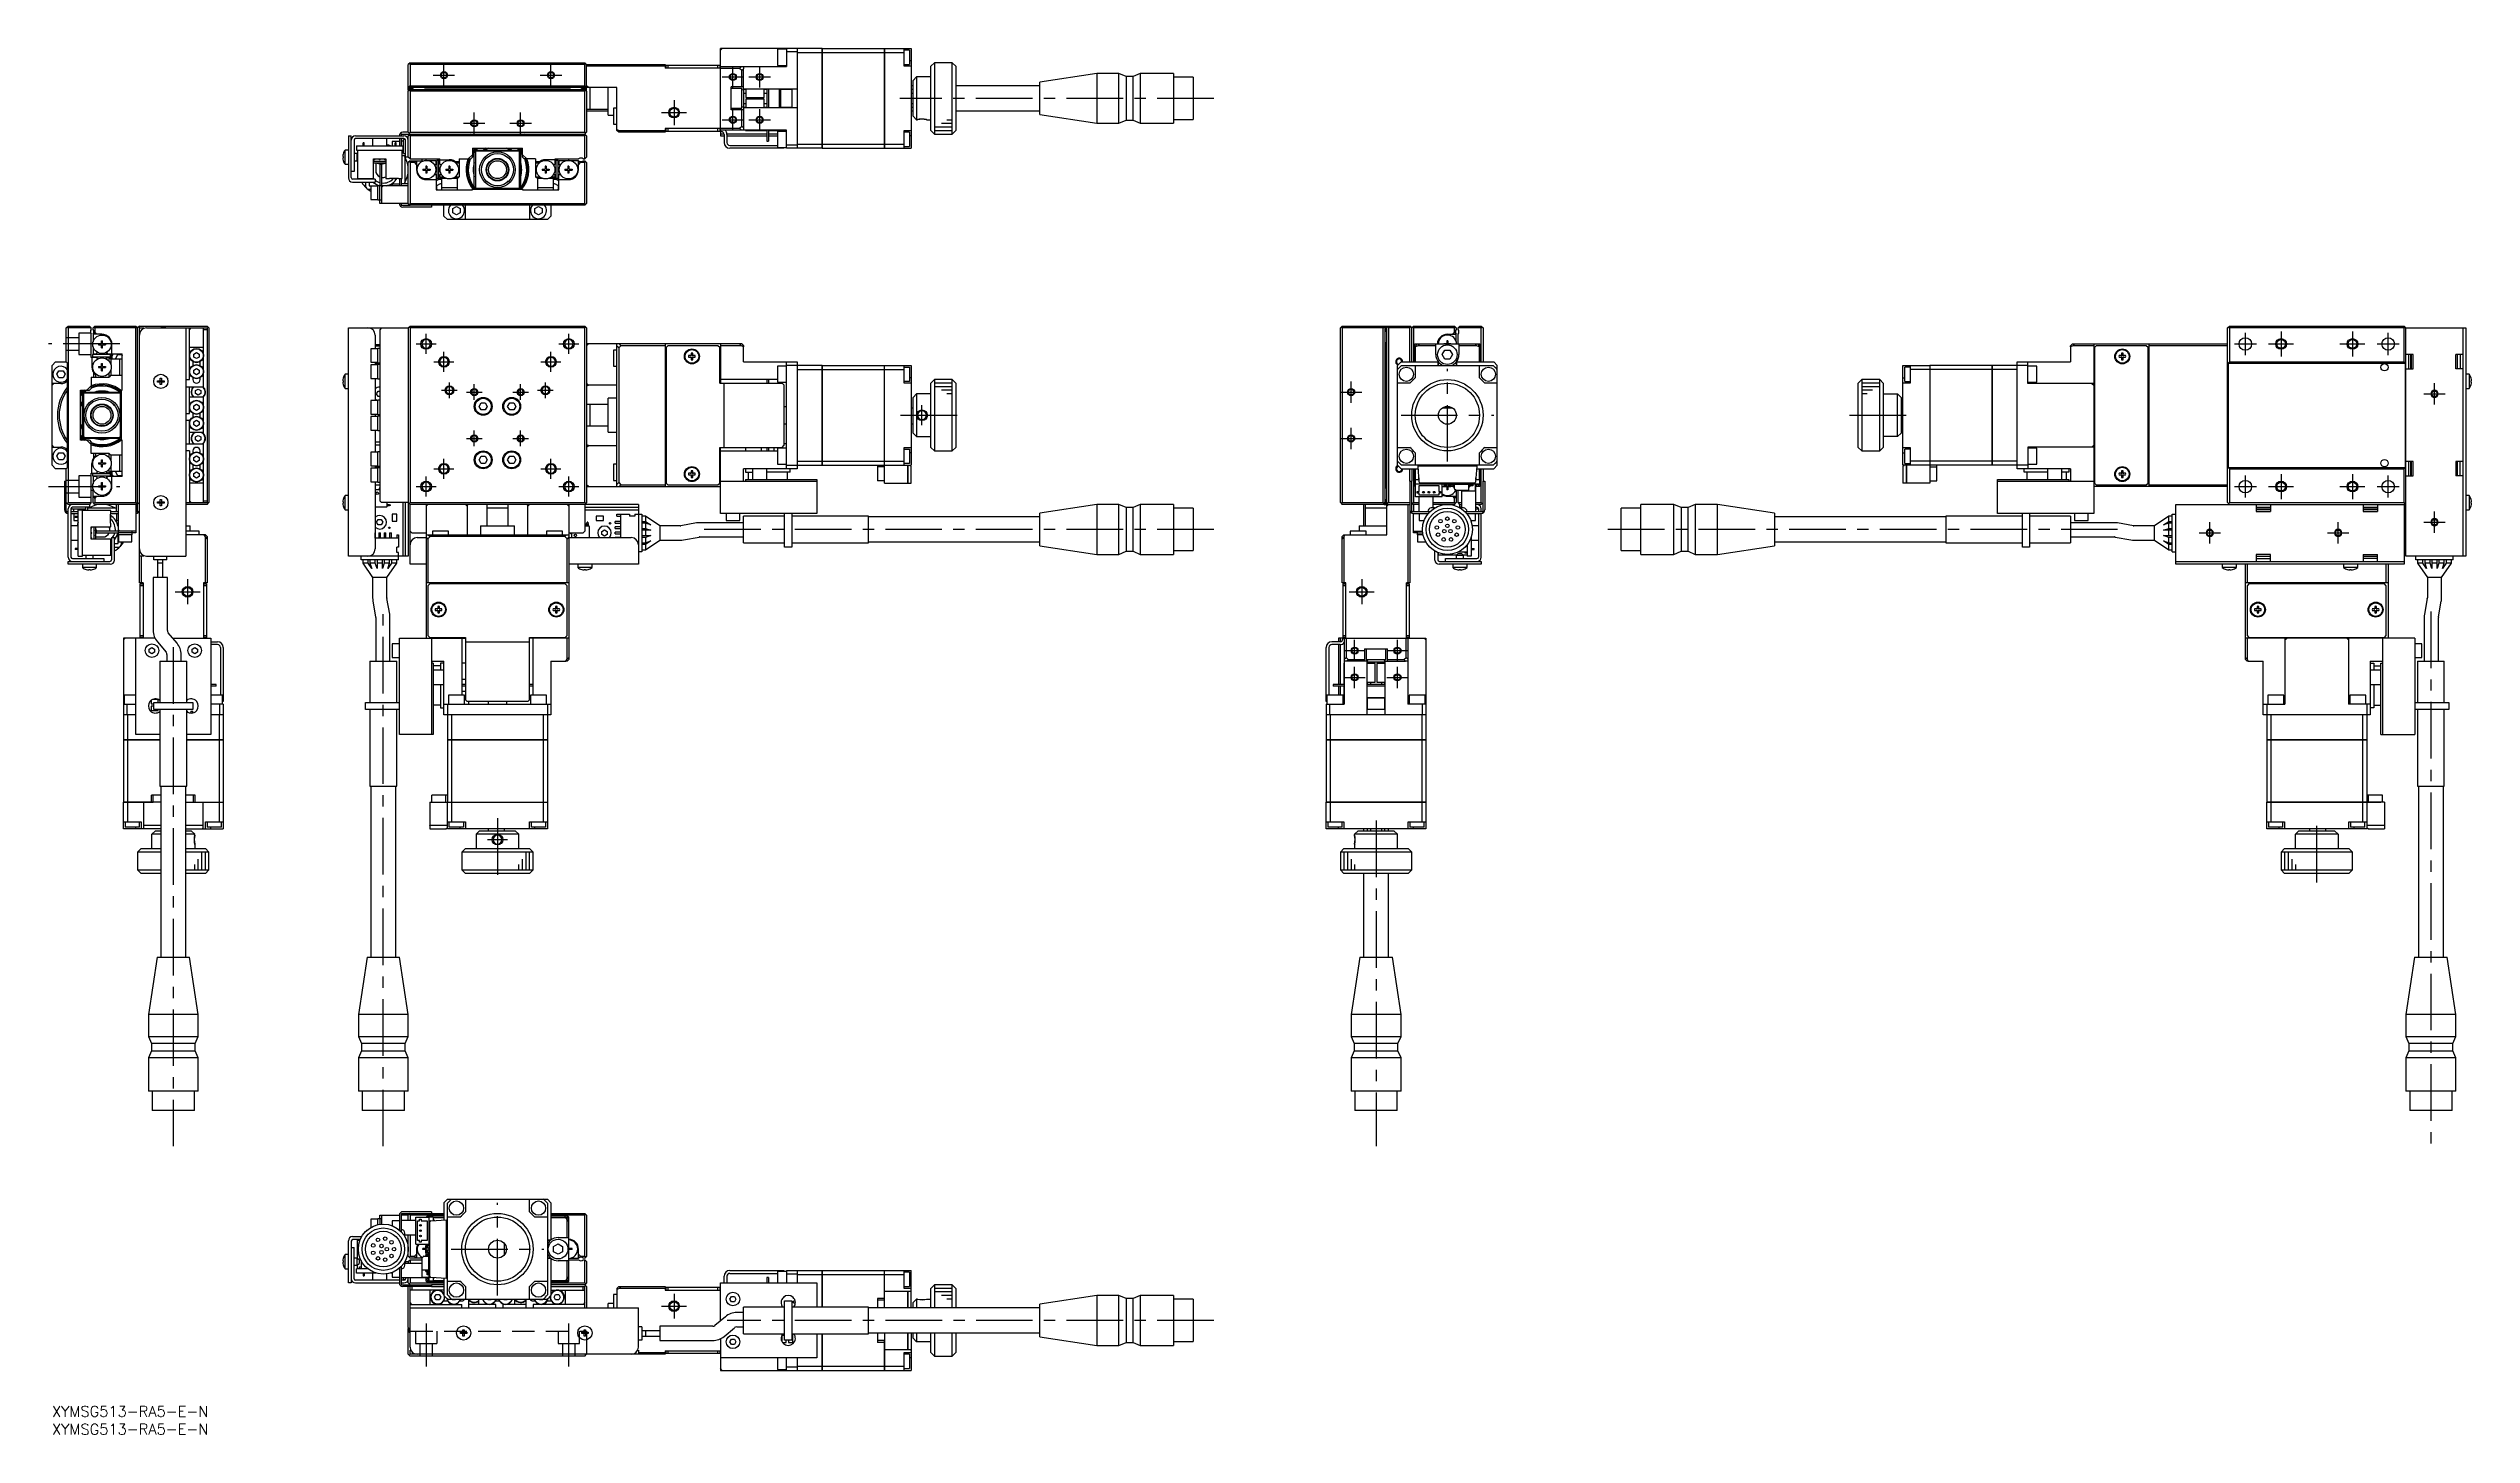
# Model space of a CAD drawing. Extents: x -1 to 678, y -8 to 381.
import ezdxf

# ---------------------------------------------------------------- set-up
doc = ezdxf.new("R2010")
doc.units = 0
doc.header["$LTSCALE"] = 0.5
doc.linetypes.add('CENTER', pattern=[50.8, 31.75, -6.35, 6.35, -6.35])
doc.linetypes.add('DASHED', pattern=[19.05, 12.7, -6.35])
for name, color, linetype in [('MSM_CENTER', 1, 'CENTER'), ('MSM_CONTINUOUS', 7, 'CONTINUOUS'), ('MSM_DASHED', 4, 'DASHED'), ('MSM_NARROW', 5, 'CONTINUOUS'), ('MSM_PART_NUMBER', 7, 'CONTINUOUS')]:
    doc.layers.add(name, color=color, linetype=linetype)
doc.styles.get("Standard").update_dxf_attribs({"font": 'txt.shx', "height": 1, "bigfont": 'bigfont.shx'})

# ---------------------------------------------------------------- blocks, each defined once
blk = doc.blocks.new('*U2')
at = {"layer": 'MSM_PART_NUMBER'}
blk.add_text('XYMSG513-RA5-E-N', height=3, dxfattribs=at).set_placement((0, -3))
blk = doc.blocks.new('*U3')
at = {"layer": 'MSM_PART_NUMBER'}
blk.add_text('XYMSG513-RA5-E-N', height=3, dxfattribs=at).set_placement((0, -8))

msp = doc.modelspace()

# ---------------------------------------------------------------- linework, layer by layer
at = {"layer": 'MSM_CENTER'}
for p, q in [((109.86, 370.2), (109.86, 376.2)), ((139.86, 370.2), (139.86, 376.2)), ((190.86, 369.7), (190.86, 375.7)), ((198.36, 369.7), (198.36, 375.7)), ((106.86, 373.2), (112.86, 373.2)), ((136.86, 373.2), (142.86, 373.2)), ((187.86, 372.7), (193.86, 372.7)), ((195.36, 372.7), (201.36, 372.7)), ((118.36, 356.7), (118.36, 362.7)), ((131.36, 356.7), (131.36, 362.7)), ((170.86, 362.7), (177.86, 362.7)), ((174.36, 366.2), (174.36, 359.2)), ((187.86, 360.7), (193.86, 360.7)), ((190.86, 357.7), (190.86, 363.7)), ((195.36, 360.7), (201.36, 360.7)), ((198.36, 357.7), (198.36, 363.7)), ((325.66, 366.7), (237.66, 366.7)), ((115.36, 359.7), (121.36, 359.7)), ((128.36, 359.7), (134.36, 359.7)), ((104.86, 295.03), (104.86, 300.63)), ((144.86, 295.03), (144.86, 300.63)), ((614.82, 294.73), (614.82, 300.93)), ((624.82, 301.33), (624.82, 294.33)), ((644.82, 301.33), (644.82, 294.33)), ((654.82, 294.73), (654.82, 300.93)), ((19, 297.83), (-1, 297.83)), ((102.06, 297.83), (107.66, 297.83)), ((107.06, 292.83), (112.66, 292.83)), ((109.86, 290.03), (109.86, 295.63)), ((137.06, 292.83), (142.66, 292.83)), ((139.86, 290.03), (139.86, 295.63)), ((142.06, 297.83), (147.66, 297.83)), ((611.72, 297.83), (617.92, 297.83)), ((621.32, 297.83), (628.32, 297.83)), ((641.32, 297.83), (648.32, 297.83)), ((651.72, 297.83), (657.92, 297.83)), ((111.41, 282.63), (111.41, 287.03)), ((118.36, 282.13), (118.36, 286.53)), ((131.36, 282.13), (131.36, 286.53)), ((138.31, 282.63), (138.31, 287.03)), ((364.13, 281.33), (364.13, 287.33)), ((391.13, 264.83), (391.13, 290.83)), ((667.82, 280.83), (667.82, 286.83)), ((109.21, 284.83), (113.61, 284.83)), ((116.16, 284.33), (120.56, 284.33)), ((129.16, 284.33), (133.56, 284.33)), ((136.11, 284.83), (140.51, 284.83)), ((243.86, 275.03), (243.86, 280.63)), ((361.13, 284.33), (367.13, 284.33)), ((664.82, 283.83), (670.82, 283.83)), ((118.36, 269.13), (118.36, 273.53)), ((131.36, 269.13), (131.36, 273.53)), ((237.86, 277.83), (255.86, 277.83)), ((364.13, 268.33), (364.13, 274.33)), ((378.13, 277.83), (404.13, 277.83)), ((503.82, 277.83), (521.82, 277.83)), ((109.86, 260.03), (109.86, 265.63)), ((116.16, 271.33), (120.56, 271.33)), ((129.16, 271.33), (133.56, 271.33)), ((139.86, 260.03), (139.86, 265.63)), ((361.13, 271.33), (367.13, 271.33)), ((104.86, 255.03), (104.86, 260.63)), ((107.06, 262.83), (112.66, 262.83)), ((137.06, 262.83), (142.66, 262.83)), ((144.86, 255.03), (144.86, 260.63)), ((614.82, 254.73), (614.82, 260.93)), ((624.82, 261.33), (624.82, 254.33)), ((644.82, 261.33), (644.82, 254.33)), ((654.82, 254.73), (654.82, 260.93)), ((-1, 257.83), (19, 257.83)), ((102.06, 257.83), (107.66, 257.83)), ((142.06, 257.83), (147.66, 257.83)), ((611.72, 257.83), (617.92, 257.83)), ((621.32, 257.83), (628.32, 257.83)), ((641.32, 257.83), (648.32, 257.83)), ((651.72, 257.83), (657.92, 257.83)), ((325.66, 245.83), (180.66, 245.83)), ((579.01, 245.83), (434.01, 245.83)), ((601.82, 244.83), (607.82, 244.83)), ((604.82, 241.83), (604.82, 247.83)), ((637.82, 244.83), (643.82, 244.83)), ((640.82, 241.83), (640.82, 247.83)), ((664.82, 247.83), (670.82, 247.83)), ((667.82, 244.83), (667.82, 250.83)), ((38, 231.83), (38, 224.83)), ((367.13, 231.83), (367.13, 224.83)), ((34.5, 228.33), (41.5, 228.33)), ((363.63, 228.33), (370.63, 228.33)), ((92.86, 72.83), (92.86, 222.83)), ((666.82, 222.83), (666.82, 72.83)), ((34, 212.83), (34, 72.83)), ((362.13, 211.83), (368.13, 211.83)), ((365.13, 208.83), (365.13, 214.83)), ((374.13, 211.83), (380.13, 211.83)), ((377.13, 208.83), (377.13, 214.83)), ((362.13, 204.33), (368.13, 204.33)), ((365.13, 201.33), (365.13, 207.33)), ((374.13, 204.33), (380.13, 204.33)), ((377.13, 201.33), (377.13, 207.33)), ((124.86, 164.83), (124.86, 146.83)), ((371.13, 164.15), (371.13, 72.83)), ((634.82, 146.83), (634.82, 164.83)), ((122.06, 158.83), (127.66, 158.83)), ((124.86, 31), (124.86, 57)), ((111.86, 44), (137.86, 44)), ((170.86, 28), (177.86, 28)), ((174.36, 31.5), (174.36, 24.5)), ((104.86, 23.12), (104.86, 11.08)), ((144.86, 11.08), (144.86, 23.12)), ((325.68, 24), (189.25, 24))]:
    msp.add_line(p, q, dxfattribs=at)
at = {"layer": 'MSM_CONTINUOUS'}
for p, q in [((187.36, 380.2), (187.86, 380.7)), ((215.85, 380.7), (187.36, 380.7)), ((187.36, 358.2), (187.36, 380.7)), ((203.36, 380.45), (203.36, 375.95)), ((205.86, 380.45), (203.36, 380.45)), ((205.86, 380.7), (205.86, 375.6)), ((208.86, 380.7), (208.86, 352.7)), ((215.85, 352.7), (215.85, 380.7)), ((215.86, 380.69), (215.85, 380.69)), ((215.86, 380.7), (215.86, 352.7)), ((215.86, 380.7), (233.35, 380.7)), ((233.35, 352.7), (233.35, 380.7)), ((233.36, 380.69), (233.35, 380.69)), ((233.36, 380.7), (240.86, 380.7)), ((233.36, 380.7), (233.36, 352.7)), ((238.86, 375.7), (238.86, 380.7)), ((240.86, 380.7), (240.86, 352.7)), ((100.36, 376.7), (99.86, 376.2)), ((99.86, 369), (99.86, 376.2)), ((100.11, 376.45), (100.36, 376.2)), ((100.36, 376.7), (149.36, 376.7)), ((100.36, 376.2), (100.36, 370.2)), ((149.36, 376.2), (100.36, 376.2)), ((149.86, 376.2), (149.36, 376.7)), ((149.36, 376.2), (149.61, 376.45)), ((149.36, 370.2), (149.36, 376.2)), ((149.86, 369), (149.86, 376.2)), ((149.86, 376.2), (171.86, 376.2)), ((171.86, 375.7), (149.86, 375.7)), ((171.86, 376.2), (171.86, 375.2)), ((187.36, 375.2), (171.86, 375.2)), ((172.16, 375.2), (172.16, 376)), ((172.16, 376), (187.16, 376)), ((172.66, 376), (172.66, 375.2)), ((186.66, 375.2), (186.66, 376)), ((187.16, 376), (187.16, 375.2)), ((187.36, 375.6), (193.86, 375.6)), ((192.75, 375.1), (187.36, 375.1)), ((192.75, 375.1), (193.25, 375.6)), ((193.36, 374.48), (192.75, 375.1)), ((193.86, 374.98), (193.36, 374.48)), ((193.36, 369.95), (193.36, 374.48)), ((193.86, 375.6), (193.86, 374.98)), ((193.86, 375.6), (205.86, 375.6)), ((193.86, 369.18), (193.86, 374.98)), ((203.36, 375.95), (205.86, 375.95)), ((208.86, 379.7), (205.86, 379.7)), ((208.86, 379.54), (215.85, 379.54)), ((215.86, 379.54), (215.85, 379.54)), ((215.86, 379.54), (233.35, 379.54)), ((233.36, 379.54), (233.35, 379.54)), ((233.36, 379.54), (238.86, 379.54)), ((240.36, 380.2), (238.86, 380.2)), ((238.86, 376.2), (240.36, 376.2)), ((240.86, 375.7), (238.86, 375.7)), ((240.36, 380.2), (240.36, 376.2)), ((240.86, 377.2), (240.36, 377.2)), ((247.36, 376.7), (246.36, 375.7)), ((246.36, 357.7), (246.36, 375.7)), ((247.36, 376.7), (247.36, 356.7)), ((252.36, 376.7), (247.36, 376.7)), ((252.36, 356.7), (252.36, 376.7)), ((253.36, 375.7), (252.36, 376.7)), ((253.36, 375.7), (253.36, 357.7)), ((292.86, 373.7), (276.86, 371.27)), ((292.86, 373.7), (292.86, 359.7)), ((299.06, 373.7), (292.86, 373.7)), ((299.06, 359.7), (299.06, 373.7)), ((301.06, 372.85), (299.06, 373.7)), ((305.06, 373.7), (303.06, 372.85)), ((305.06, 373.7), (305.06, 359.7)), ((314.36, 373.7), (305.06, 373.7)), ((314.36, 373.7), (314.36, 359.7)), ((100.36, 370.2), (99.86, 369.7)), ((158.36, 369.7), (99.86, 369.7)), ((99.86, 369.5), (101.26, 369.5)), ((100.36, 369.2), (99.86, 368.7)), ((99.96, 368.9), (99.86, 369)), ((99.86, 357.2), (99.86, 368.7)), ((99.96, 368.8), (99.96, 369)), ((100.36, 368.7), (100.11, 368.95)), ((100.96, 369.3), (100.26, 369.3)), ((100.36, 370.2), (149.36, 370.2)), ((100.36, 369.2), (149.36, 369.2)), ((149.36, 368.7), (100.36, 368.7)), ((100.36, 368.7), (100.36, 357.2)), ((101.26, 369.2), (101.26, 369.5)), ((145.36, 369.31), (104.36, 369.31)), ((104.36, 369.2), (104.36, 369.31)), ((145.36, 369.2), (145.36, 369.31)), ((148.46, 369.2), (148.46, 369.5)), ((149.86, 369.5), (148.46, 369.5)), ((149.46, 369.3), (148.76, 369.3)), ((149.86, 369.7), (149.36, 370.2)), ((149.86, 368.7), (149.36, 369.2)), ((149.61, 368.95), (149.36, 368.7)), ((149.36, 357.2), (149.36, 368.7)), ((149.86, 369), (149.76, 368.9)), ((149.76, 369), (149.76, 368.8)), ((150.36, 369.7), (149.86, 370.2)), ((149.86, 368.7), (149.86, 357.2)), ((150.86, 363.7), (150.86, 369.7)), ((155.86, 361.95), (155.86, 369.7)), ((158.36, 357.7), (158.36, 369.7)), ((193.86, 369.95), (190.36, 369.95)), ((190.36, 363.45), (190.36, 369.95)), ((193.36, 369.45), (190.36, 369.45)), ((193.36, 363.95), (193.36, 369.45)), ((193.86, 369.18), (193.36, 368.97)), ((208.86, 369.3), (193.86, 369.3)), ((193.96, 364.1), (193.96, 369.3)), ((194.46, 369.2), (193.96, 369.2)), ((193.96, 368.2), (194.46, 368.2)), ((194.36, 369.3), (194.36, 369.2)), ((194.46, 369.3), (194.46, 366.95)), ((194.46, 366.95), (199.66, 366.95)), ((199.66, 366.95), (199.66, 369.3)), ((200.36, 369.2), (199.66, 369.2)), ((199.66, 368.2), (200.36, 368.2)), ((200.36, 369.3), (200.36, 364.1)), ((200.86, 369.3), (200.86, 364.1)), ((203.96, 364.1), (203.96, 369.3)), ((204.16, 369.3), (204.16, 364.1)), ((207.36, 369.2), (204.16, 369.2)), ((207.36, 369.3), (207.36, 364.1)), ((241.36, 370.2), (240.86, 370.2)), ((241.36, 369.2), (240.86, 369.2)), ((240.86, 368.2), (241.36, 368.2)), ((241.36, 371.7), (242.36, 372.7)), ((241.36, 361.7), (241.36, 371.7)), ((242.36, 372.7), (242.36, 360.7)), ((246.36, 372.7), (242.36, 372.7)), ((276.86, 370.2), (253.36, 370.2)), ((276.86, 362.13), (276.86, 371.27)), ((301.06, 372.85), (301.06, 360.55)), ((303.06, 372.85), (301.06, 372.85)), ((303.06, 360.55), (303.06, 372.85)), ((319.86, 372.65), (314.36, 372.65)), ((319.86, 372.65), (319.86, 360.75)), ((149.86, 363.7), (155.86, 363.7)), ((149.86, 363.2), (155.86, 363.2)), ((155.86, 361.95), (157.36, 361.95)), ((157.36, 363.95), (157.36, 359.45)), ((158.36, 363.95), (157.36, 363.95)), ((190.36, 363.95), (193.36, 363.95)), ((193.86, 363.45), (190.36, 363.45)), ((193.36, 364.42), (193.86, 364.21)), ((193.36, 358.91), (193.36, 363.45)), ((193.86, 364.21), (193.86, 358.41)), ((193.86, 364.1), (208.86, 364.1)), ((194.46, 365.2), (193.96, 365.2)), ((193.96, 364.2), (194.46, 364.2)), ((194.36, 364.2), (194.36, 364.1)), ((194.46, 366.45), (194.46, 364.1)), ((199.66, 366.45), (194.46, 366.45)), ((199.66, 364.1), (199.66, 366.45)), ((200.36, 365.2), (199.66, 365.2)), ((199.66, 364.2), (200.36, 364.2)), ((204.16, 364.2), (207.36, 364.2)), ((241.36, 365.2), (240.86, 365.2)), ((240.86, 364.2), (241.36, 364.2)), ((240.86, 363.2), (241.36, 363.2)), ((242.36, 360.7), (241.36, 361.7)), ((242.36, 360.7), (242.61, 360.7)), ((242.61, 360.7), (242.61, 360.7)), ((245.11, 360.7), (246.36, 360.7)), ((253.36, 363.2), (276.86, 363.2)), ((276.86, 362.13), (292.86, 359.7)), ((299.06, 359.7), (301.06, 360.55)), ((301.06, 360.55), (303.06, 360.55)), ((303.06, 360.55), (305.06, 359.7)), ((314.36, 360.75), (319.86, 360.75)), ((83.06, 356.2), (83.06, 344.4)), ((83.06, 356.2), (83.86, 356.2)), ((83.86, 344.5), (83.86, 356.2)), ((84.66, 355), (84.66, 346.2)), ((85.06, 356.2), (98.66, 356.2)), ((98.66, 355.4), (85.06, 355.4)), ((85.36, 353.4), (85.36, 352.2)), ((85.36, 353.4), (98.36, 353.4)), ((87.48, 354.2), (87.23, 354.2)), ((87.23, 353.4), (87.23, 354.2)), ((87.48, 353.4), (87.48, 354.2)), ((89.86, 355.4), (89.86, 353.4)), ((93.86, 353.4), (93.86, 355.4)), ((95.36, 354.6), (95.36, 353.4)), ((97.36, 354.6), (95.36, 354.6)), ((96.23, 353.4), (96.23, 354.2)), ((96.48, 354.2), (96.23, 354.2)), ((96.48, 353.4), (96.48, 354.2)), ((97.36, 355.4), (97.36, 353.4)), ((97.86, 356.5), (97.86, 356.2)), ((97.86, 355.4), (97.86, 353.4)), ((98.56, 354.7), (97.86, 354.7)), ((98.06, 356.7), (100.36, 356.7)), ((99.86, 357.2), (98.36, 357.2)), ((98.36, 353.4), (98.36, 352.2)), ((98.56, 351.2), (98.56, 355.2)), ((99, 355.2), (98.56, 355.2)), ((99.06, 350.2), (99.06, 355)), ((99.86, 357.2), (100.36, 356.7)), ((99.86, 356.2), (100.36, 356.7)), ((99.86, 350.2), (99.86, 356.2)), ((100.11, 356.95), (100.36, 357.2)), ((100.36, 356.2), (100.11, 356.45)), ((100.36, 357.2), (149.36, 357.2)), ((100.36, 356.7), (149.36, 356.7)), ((100.36, 356.2), (100.36, 349.7)), ((149.36, 356.2), (100.36, 356.2)), ((109.86, 356.7), (110.21, 356.35)), ((110.21, 356.35), (139.51, 356.35)), ((139.51, 356.35), (139.86, 356.7)), ((149.36, 357.2), (149.61, 356.95)), ((149.36, 356.7), (149.86, 357.2)), ((149.36, 356.7), (149.86, 356.2)), ((149.61, 356.45), (149.36, 356.2)), ((149.36, 349.7), (149.36, 356.2)), ((149.86, 356.2), (149.86, 350.2)), ((157.36, 359.45), (158.36, 359.45)), ((158.36, 358), (158.97, 357.7)), ((158.86, 357.2), (158.36, 357.7)), ((171.86, 357.2), (158.86, 357.2)), ((158.97, 357.7), (171.86, 357.7)), ((158.97, 357.7), (159.47, 357.2)), ((187.36, 358.2), (171.86, 358.2)), ((171.86, 358.2), (171.86, 357.2)), ((172.16, 357.4), (172.16, 358.2)), ((187.56, 357.4), (172.16, 357.4)), ((172.66, 358.2), (172.66, 357.4)), ((186.66, 357.4), (186.66, 358.2)), ((187.16, 358.2), (187.16, 357.4)), ((187.36, 358.3), (192.75, 358.3)), ((187.36, 357.8), (187.36, 358.2)), ((205.86, 357.8), (187.36, 357.8)), ((187.36, 357.4), (187.36, 356.2)), ((188.35, 356.7), (187.36, 356.7)), ((187.36, 356.2), (188.36, 356.2)), ((188.36, 356.6), (188.36, 354.3)), ((200.36, 356.7), (189.15, 356.7)), ((189.16, 356.6), (189.16, 354.3)), ((189.16, 356.2), (200.36, 356.2)), ((189.96, 353.5), (203.36, 353.5)), ((192.75, 358.3), (193.36, 358.91)), ((193.25, 357.8), (192.75, 358.3)), ((193.36, 358.91), (193.86, 358.41)), ((193.86, 358.41), (193.86, 357.8)), ((194.36, 357.8), (194.36, 357.7)), ((194.36, 357.7), (200.36, 357.7)), ((200.36, 357.8), (200.36, 354.7)), ((200.36, 354.7), (200.86, 354.7)), ((200.86, 357.8), (200.86, 354.7)), ((200.86, 357.7), (205.86, 357.7)), ((203.36, 356.7), (200.86, 356.7)), ((200.86, 356.2), (203.36, 356.2)), ((203.36, 357.45), (203.36, 352.95)), ((205.86, 357.45), (203.36, 357.45)), ((205.86, 352.7), (205.86, 357.8)), ((205.86, 353.7), (208.86, 353.7)), ((208.86, 353.85), (215.85, 353.85)), ((215.86, 353.85), (215.85, 353.85)), ((215.86, 353.85), (233.35, 353.85)), ((233.36, 353.85), (233.35, 353.85)), ((233.36, 353.85), (238.86, 353.85)), ((238.86, 357.7), (240.86, 357.7)), ((238.86, 352.7), (238.86, 357.7)), ((240.36, 357.2), (238.86, 357.2)), ((238.86, 353.2), (240.36, 353.2)), ((240.36, 357.2), (240.36, 353.2)), ((240.86, 356.2), (240.36, 356.2)), ((246.36, 357.7), (247.36, 356.7)), ((247.36, 356.7), (252.36, 356.7)), ((252.36, 356.7), (253.36, 357.7)), ((292.86, 359.7), (299.06, 359.7)), ((305.06, 359.7), (314.36, 359.7)), ((81.47, 350.38), (81.59, 350.38)), ((81.59, 350.02), (81.47, 350.02)), ((81.58, 351.08), (81.59, 351.08)), ((81.59, 349.31), (81.58, 349.31)), ((81.59, 350.38), (81.59, 350.02)), ((82.16, 348.2), (82.16, 352.2)), ((83.06, 352.2), (82.16, 352.2)), ((82.16, 348.2), (83.06, 348.2)), ((85.56, 351.2), (84.66, 351.2)), ((84.66, 349.2), (85.56, 349.2)), ((85.36, 352.2), (98.36, 352.2)), ((85.56, 349.2), (85.56, 351.2)), ((85.61, 351.15), (85.56, 351.2)), ((85.56, 349.2), (85.61, 349.25)), ((85.61, 352.2), (85.61, 344.2)), ((90.11, 349.7), (93.61, 349.7)), ((90.11, 344.2), (90.11, 349.7)), ((93.61, 349), (90.11, 349)), ((93.61, 348.5), (90.11, 348.5)), ((90.73, 348.5), (90.73, 346.49)), ((92.73, 348.35), (91.86, 348.35)), ((91.86, 348.2), (92.36, 348.2)), ((91.86, 348.2), (91.86, 342.2)), ((92.36, 348.2), (92.36, 337.2)), ((93.61, 349.7), (93.61, 344.2)), ((98.11, 344.2), (98.11, 352.2)), ((98.11, 350.7), (99.06, 350.7)), ((98.56, 351.2), (99.06, 351.2)), ((98.86, 350.7), (98.86, 342.7)), ((99.86, 350.2), (99.06, 350.2)), ((100.36, 349.7), (99.86, 350.2)), ((100.36, 349.2), (99.86, 348.7)), ((99.86, 337.2), (99.86, 348.7)), ((100.36, 348.7), (100.11, 348.95)), ((100.36, 349.7), (108.66, 349.7)), ((100.36, 349.2), (104.24, 349.2)), ((100.36, 348.7), (100.36, 337.2)), ((101.56, 348.7), (100.36, 348.7)), ((102.16, 349.12), (101.56, 348.7)), ((101.56, 348.7), (102.16, 348.1)), ((102.16, 349.2), (102.16, 346.7)), ((103.78, 349.2), (103.78, 349.7)), ((103.96, 346.84), (104.75, 346.84)), ((103.96, 346.84), (103.96, 346.55)), ((103.96, 346.55), (104.75, 346.55)), ((104.49, 346.84), (104.49, 346.55)), ((105.1, 347.7), (104.81, 347.7)), ((104.81, 347.7), (104.81, 346.9)), ((104.81, 347.17), (105.1, 347.17)), ((104.81, 346.49), (104.81, 345.7)), ((104.86, 349.29), (104.86, 349.7)), ((105.1, 347.7), (105.1, 346.9)), ((105.1, 346.49), (105.1, 345.7)), ((105.16, 346.84), (105.96, 346.84)), ((105.16, 346.55), (105.96, 346.55)), ((105.43, 346.55), (105.43, 346.84)), ((107.66, 349.2), (105.67, 349.2)), ((105.96, 346.84), (105.96, 346.55)), ((107.36, 348.07), (107.66, 348.24)), ((107.66, 348.24), (107.66, 349.2)), ((108.46, 349.31), (107.86, 349.31)), ((107.86, 349.31), (107.86, 344.31)), ((108.46, 344.31), (108.46, 349.31)), ((108.66, 348.24), (108.66, 349.7)), ((108.66, 349.5), (111.36, 349.5)), ((108.95, 348.07), (108.66, 348.24)), ((110.36, 346.84), (110.36, 346.55)), ((110.36, 346.84), (111.15, 346.84)), ((110.36, 346.55), (111.15, 346.55)), ((110.89, 346.84), (110.89, 346.55)), ((111.5, 347.7), (111.21, 347.7)), ((111.21, 347.7), (111.21, 346.9)), ((111.21, 347.17), (111.5, 347.17)), ((111.21, 346.49), (111.21, 345.7)), ((111.5, 347.7), (111.5, 346.9)), ((111.5, 346.49), (111.5, 345.7)), ((111.56, 346.84), (112.36, 346.84)), ((111.56, 346.55), (112.36, 346.55)), ((111.83, 346.55), (111.83, 346.84)), ((112.36, 346.84), (112.36, 346.55)), ((112.95, 349), (114.16, 349)), ((114.16, 348.5), (113.5, 348.5)), ((114.16, 349.7), (117.36, 349.7)), ((114.16, 349.7), (114.16, 344.7)), ((116.65, 349.7), (117.86, 350.9)), ((117.86, 350.2), (117.36, 349.7)), ((117.86, 352.7), (131.86, 352.7)), ((117.86, 352.7), (117.86, 350.2)), ((118.36, 351.4), (119.16, 352.2)), ((118.36, 342), (118.36, 351.4)), ((118.66, 351.7), (118.66, 341.7)), ((130.86, 351.9), (118.86, 351.9)), ((119.16, 352.2), (130.56, 352.2)), ((130.56, 352.2), (130.86, 351.9)), ((131.06, 351.7), (130.86, 351.9)), ((131.06, 341.7), (131.06, 351.7)), ((131.06, 351.7), (131.36, 351.4)), ((131.36, 351.4), (131.36, 342)), ((131.86, 350.2), (131.86, 352.7)), ((131.86, 350.9), (133.06, 349.7)), ((132.36, 349.7), (131.86, 350.2)), ((135.56, 349.7), (132.36, 349.7)), ((135.56, 349.7), (135.56, 344.7)), ((135.56, 349), (136.76, 349)), ((136.21, 348.5), (135.56, 348.5)), ((137.36, 346.84), (137.36, 346.55)), ((137.36, 346.84), (138.15, 346.84)), ((137.36, 346.55), (138.15, 346.55)), ((137.89, 346.84), (137.89, 346.55)), ((138.5, 347.7), (138.21, 347.7)), ((138.21, 347.7), (138.21, 346.9)), ((138.21, 347.17), (138.5, 347.17)), ((138.21, 346.49), (138.21, 345.7)), ((141.06, 349.5), (138.36, 349.5)), ((138.5, 347.7), (138.5, 346.9)), ((138.5, 346.49), (138.5, 345.7)), ((138.56, 346.84), (139.36, 346.84)), ((138.56, 346.55), (139.36, 346.55)), ((138.83, 346.55), (138.83, 346.84)), ((139.36, 346.84), (139.36, 346.55)), ((141.06, 348.24), (140.76, 348.07)), ((141.06, 349.7), (147.6, 349.7)), ((141.06, 348.24), (141.06, 349.7)), ((141.86, 349.31), (141.26, 349.31)), ((141.26, 349.31), (141.26, 344.31)), ((141.86, 344.31), (141.86, 349.31)), ((142.06, 349.2), (142.06, 348.24)), ((144.04, 349.2), (142.06, 349.2)), ((142.06, 348.24), (142.35, 348.07)), ((143.76, 346.84), (143.76, 346.55)), ((143.76, 346.84), (144.55, 346.84)), ((143.76, 346.55), (144.55, 346.55)), ((144.29, 346.84), (144.29, 346.55)), ((144.9, 347.7), (144.61, 347.7)), ((144.61, 347.7), (144.61, 346.9)), ((144.61, 347.17), (144.9, 347.17)), ((144.61, 346.49), (144.61, 345.7)), ((144.86, 349.29), (144.86, 349.7)), ((144.9, 347.7), (144.9, 346.9)), ((144.9, 346.49), (144.9, 345.7)), ((144.96, 346.84), (145.76, 346.84)), ((144.96, 346.55), (145.76, 346.55)), ((145.23, 346.55), (145.23, 346.84)), ((147.6, 349.2), (145.47, 349.2)), ((145.76, 346.84), (145.76, 346.55)), ((147.56, 346.7), (147.56, 349.2)), ((148.16, 348.7), (147.56, 349.12)), ((147.56, 348.1), (148.16, 348.7)), ((149.36, 348.7), (148.16, 348.7)), ((148.92, 349.7), (149.36, 349.7)), ((148.92, 349.2), (149.36, 349.2)), ((149.86, 350.2), (149.36, 349.7)), ((149.36, 349.2), (149.86, 348.7)), ((149.61, 348.95), (149.36, 348.7)), ((149.36, 337.2), (149.36, 348.7)), ((149.86, 348.7), (149.86, 337.2)), ((205.16, 352.7), (189.96, 352.7)), ((203.36, 352.95), (205.86, 352.95)), ((204.66, 352.7), (204.66, 352.95)), ((205.16, 352.95), (205.16, 352.7)), ((215.85, 352.7), (205.86, 352.7)), ((215.86, 352.71), (215.85, 352.71)), ((215.86, 352.7), (233.35, 352.7)), ((233.36, 352.71), (233.35, 352.71)), ((233.36, 352.7), (240.86, 352.7)), ((84.66, 346.2), (83.86, 346.2)), ((84.26, 343.2), (90.56, 343.2)), ((90.56, 344), (84.36, 344)), ((85.61, 344.2), (90.11, 344.2)), ((87.86, 344.2), (87.86, 344)), ((87.86, 343.2), (87.86, 342.2)), ((88.86, 344.2), (88.86, 344)), ((88.86, 343.2), (88.86, 342.2)), ((88.86, 342.2), (91.36, 342.2)), ((88.86, 341.2), (89.36, 341.2)), ((89.36, 342.1), (89.36, 338.3)), ((91.36, 342.1), (89.36, 342.1)), ((90.56, 344), (90.56, 343.2)), ((91.36, 338.2), (91.36, 342.2)), ((99.86, 342.2), (91.36, 342.2)), ((91.86, 338.2), (91.86, 342.2)), ((92.36, 341.7), (92.86, 342.2)), ((93.61, 344.2), (94.61, 344.2)), ((94.61, 344.2), (94.61, 344.3)), ((94.61, 344.3), (97.11, 344.3)), ((95.36, 342.6), (95.36, 342.2)), ((97.36, 342.6), (95.36, 342.6)), ((95.41, 344.3), (95.41, 344.2)), ((95.41, 344.2), (96.31, 344.2)), ((95.78, 344.3), (95.78, 344.2)), ((95.93, 344.3), (95.93, 344.2)), ((96.31, 344.3), (96.31, 344.2)), ((97.11, 344.2), (97.11, 344.3)), ((97.11, 344.2), (98.11, 344.2)), ((97.36, 344.2), (97.36, 342.2)), ((97.86, 344.2), (97.86, 342.2)), ((99.86, 342.7), (97.86, 342.7)), ((104.81, 346.23), (105.1, 346.23)), ((105.1, 345.7), (104.81, 345.7)), ((104.96, 343.9), (107.66, 343.9)), ((107.66, 345.15), (107.36, 345.32)), ((107.66, 345.15), (107.66, 341)), ((107.66, 341), (117.86, 341)), ((107.86, 344.31), (108.46, 344.31)), ((107.86, 342.27), (108.86, 342.85)), ((107.86, 341.12), (107.86, 342.27)), ((108.07, 341), (107.86, 341.12)), ((108.66, 345.15), (108.95, 345.32)), ((108.66, 344.7), (108.66, 345.15)), ((108.66, 344.7), (109.7, 344.7)), ((109.16, 344.2), (108.66, 344.7)), ((108.86, 342.85), (109.16, 342.68)), ((110.64, 344.2), (109.16, 344.2)), ((109.16, 344.2), (109.16, 341)), ((109.16, 341.7), (113.66, 341.7)), ((111.21, 346.23), (111.5, 346.23)), ((111.5, 345.7), (111.21, 345.7)), ((113.66, 344.2), (112.07, 344.2)), ((113.02, 344.7), (114.16, 344.7)), ((114.16, 344.7), (113.66, 344.2)), ((113.66, 341), (113.66, 344.2)), ((117.86, 341), (117.86, 341.2)), ((117.86, 341.2), (131.86, 341.2)), ((119.16, 341.2), (118.36, 342)), ((118.86, 341.5), (130.86, 341.5)), ((121.69, 343.5), (121.88, 343.5)), ((122.11, 343.27), (121.88, 343.5)), ((122.11, 343.27), (121.94, 343.27)), ((122.11, 343.13), (122.11, 343.27)), ((122.11, 343.13), (122.11, 343.13)), ((127.83, 343.5), (127.61, 343.27)), ((127.78, 343.27), (127.61, 343.27)), ((127.61, 343.27), (127.61, 343.13)), ((127.61, 343.13), (127.61, 343.13)), ((127.83, 343.5), (128.02, 343.5)), ((130.86, 341.5), (130.56, 341.2)), ((130.86, 341.5), (131.06, 341.7)), ((131.36, 342), (131.06, 341.7)), ((131.86, 341.2), (131.86, 341)), ((131.86, 341), (142.06, 341)), ((135.56, 344.7), (136.7, 344.7)), ((136.06, 344.2), (135.56, 344.7)), ((137.64, 344.2), (136.06, 344.2)), ((136.06, 344.2), (136.06, 341)), ((136.06, 341.7), (140.56, 341.7)), ((138.21, 346.23), (138.5, 346.23)), ((138.5, 345.7), (138.21, 345.7)), ((140.56, 344.2), (139.07, 344.2)), ((140.02, 344.7), (141.06, 344.7)), ((141.06, 344.7), (140.56, 344.2)), ((140.56, 341), (140.56, 344.2)), ((140.56, 342.68), (140.86, 342.85)), ((140.76, 345.32), (141.06, 345.15)), ((140.86, 342.85), (141.86, 342.27)), ((141.06, 344.7), (141.06, 345.15)), ((141.26, 344.31), (141.86, 344.31)), ((141.86, 341.12), (141.65, 341)), ((141.86, 342.27), (141.86, 341.12)), ((142.35, 345.32), (142.06, 345.15)), ((142.06, 341), (142.06, 345.15)), ((142.06, 343.9), (144.76, 343.9)), ((144.61, 346.23), (144.9, 346.23)), ((144.9, 345.7), (144.61, 345.7)), ((89.36, 338.3), (91.36, 338.3)), ((91.36, 338.2), (92.36, 338.2)), ((91.86, 337.2), (91.86, 338.2)), ((99.86, 337.2), (91.86, 337.2)), ((97.86, 337.2), (97.86, 336.9)), ((98.06, 336.7), (100.36, 336.7)), ((106.36, 336.2), (98.36, 336.2)), ((99.86, 337.2), (100.36, 336.7)), ((100.11, 336.95), (100.36, 337.2)), ((100.36, 337.2), (149.36, 337.2)), ((149.36, 336.7), (100.36, 336.7)), ((106.36, 336.7), (106.36, 336.2)), ((109.86, 333.7), (109.86, 336.7)), ((109.86, 333.7), (110.86, 332.7)), ((112.36, 335.77), (113.36, 336.35)), ((112.36, 334.62), (112.36, 335.77)), ((113.36, 334.04), (112.36, 334.62)), ((113.36, 336.35), (114.36, 335.77)), ((114.36, 334.62), (113.36, 334.04)), ((114.36, 335.77), (114.36, 334.62)), ((115.86, 332.7), (115.86, 336.7)), ((133.86, 336.7), (133.86, 332.7)), ((135.36, 335.77), (136.36, 336.35)), ((135.36, 334.62), (135.36, 335.77)), ((136.36, 334.04), (135.36, 334.62)), ((136.36, 336.35), (137.36, 335.77)), ((137.36, 334.62), (136.36, 334.04)), ((137.36, 335.77), (137.36, 334.62)), ((138.86, 332.7), (139.86, 333.7)), ((139.86, 336.7), (139.86, 333.7)), ((149.36, 337.2), (149.61, 336.95)), ((149.86, 337.2), (149.36, 336.7)), ((115.86, 332.7), (110.86, 332.7)), ((133.86, 332.7), (115.86, 332.7)), ((138.86, 332.7), (133.86, 332.7)), ((4, 302.33), (4.5, 302.83)), ((4, 292.83), (4, 302.33)), ((4.25, 302.58), (4.5, 302.33)), ((4.5, 302.83), (10.5, 302.83)), ((4.5, 302.33), (4.5, 253.33)), ((11, 302.33), (4.5, 302.33)), ((10.5, 302.83), (11, 302.33)), ((11, 301.89), (11, 302.33)), ((11, 294.03), (11, 300.57)), ((11.5, 302.33), (12, 302.83)), ((11.5, 301.89), (11.5, 302.33)), ((11.5, 300.57), (11.5, 298.44)), ((14, 300.53), (11.5, 300.53)), ((12, 301.13), (11.58, 300.53)), ((11.75, 302.58), (12, 302.33)), ((12, 302.83), (23.5, 302.83)), ((12, 302.33), (12, 301.13)), ((23.5, 302.33), (12, 302.33)), ((12.6, 300.53), (12, 301.13)), ((24, 302.33), (23.5, 302.83)), ((23.5, 302.33), (23.75, 302.58)), ((23.5, 253.33), (23.5, 302.33)), ((24.5, 302.83), (24, 302.33)), ((24, 253.33), (24, 302.33)), ((24.5, 302.33), (24.25, 302.58)), ((24.5, 302.83), (31.7, 302.83)), ((24.5, 302.33), (25.7, 302.33)), ((24.5, 230.83), (24.5, 302.33)), ((26.5, 302.33), (43.5, 302.33)), ((31, 302.83), (30.5, 302.33)), ((31, 302.83), (31, 302.33)), ((31.2, 302.83), (31.2, 302.33)), ((31.4, 302.43), (31.4, 302.33)), ((32, 302.83), (31.5, 302.33)), ((31.7, 302.83), (31.8, 302.73)), ((31.7, 302.73), (31.9, 302.73)), ((31.75, 302.58), (32, 302.33)), ((32, 302.83), (43.5, 302.83)), ((37.5, 302.33), (37.5, 238.33)), ((38.5, 301.83), (39, 302.33)), ((38.5, 287.83), (38.5, 302.33)), ((42.5, 285.65), (42.5, 302.33)), ((43.5, 301.83), (42.5, 301.83)), ((44, 302.33), (43.5, 302.83)), ((43.5, 302.33), (43.75, 302.58)), ((43.5, 302.33), (43.5, 253.33)), ((44, 302.33), (44, 253.33)), ((83.06, 238.33), (83.06, 302.33)), ((83.06, 302.33), (99.86, 302.33)), ((90.56, 300.33), (90.56, 296.48)), ((92.36, 302.33), (91.86, 301.83)), ((91.86, 301.83), (91.86, 253.83)), ((99.86, 302.33), (100.36, 302.83)), ((99.86, 302.33), (99.86, 238.33)), ((100.36, 302.33), (100.11, 302.58)), ((100.36, 302.83), (149.36, 302.83)), ((149.36, 302.33), (100.36, 302.33)), ((100.36, 302.33), (100.36, 253.33)), ((149.36, 302.83), (149.86, 302.33)), ((149.61, 302.58), (149.36, 302.33)), ((149.36, 253.33), (149.36, 302.33)), ((149.86, 302.33), (149.86, 253.33)), ((361.63, 302.83), (361.13, 302.33)), ((361.13, 253.33), (361.13, 302.33)), ((361.38, 302.58), (361.63, 302.33)), ((361.63, 302.83), (373.13, 302.83)), ((361.63, 302.33), (361.63, 253.33)), ((373.13, 302.33), (361.63, 302.33)), ((373.63, 302.33), (373.13, 302.83)), ((373.13, 302.33), (373.38, 302.58)), ((373.13, 253.33), (373.13, 302.33)), ((373.23, 302.73), (373.43, 302.73)), ((373.33, 302.73), (373.43, 302.83)), ((373.43, 302.83), (380.63, 302.83)), ((373.63, 302.33), (373.63, 253.33)), ((373.63, 301.43), (373.93, 301.43)), ((373.73, 301.73), (373.73, 302.43)), ((373.93, 302.83), (373.93, 301.43)), ((374.63, 302.33), (374.13, 302.83)), ((374.13, 244.33), (374.13, 302.83)), ((380.63, 302.33), (374.63, 302.33)), ((374.63, 302.33), (374.63, 253.33)), ((381.13, 302.33), (380.63, 302.83)), ((380.88, 302.58), (380.63, 302.33)), ((380.63, 292.83), (380.63, 302.33)), ((381.13, 302.33), (381.63, 302.83)), ((381.13, 292.83), (381.13, 302.33)), ((381.38, 302.58), (381.63, 302.33)), ((381.63, 302.83), (393.13, 302.83)), ((393.13, 302.33), (381.63, 302.33)), ((381.63, 302.33), (381.63, 292.83)), ((391.13, 300.53), (393.63, 300.53)), ((393.13, 301.13), (392.53, 300.53)), ((393.63, 302.33), (393.13, 302.83)), ((393.13, 302.33), (393.38, 302.58)), ((393.13, 301.13), (393.13, 302.33)), ((393.55, 300.53), (393.13, 301.13)), ((393.63, 302.33), (393.63, 301.89)), ((393.63, 298.44), (393.63, 300.57)), ((394.13, 302.33), (394.63, 302.83)), ((394.13, 301.89), (394.13, 302.33)), ((400.63, 302.33), (394.13, 302.33)), ((394.13, 297.83), (394.13, 300.57)), ((394.63, 302.83), (400.63, 302.83)), ((400.63, 302.83), (401.13, 302.33)), ((400.63, 302.33), (400.88, 302.58)), ((400.63, 292.83), (400.63, 302.33)), ((401.13, 302.33), (401.13, 292.83)), ((609.82, 302.33), (610.32, 302.83)), ((609.82, 253.33), (609.82, 302.33)), ((610.07, 302.58), (610.32, 302.33)), ((610.32, 302.83), (659.32, 302.83)), ((610.32, 302.33), (610.32, 292.83)), ((659.32, 302.33), (610.32, 302.33)), ((659.82, 302.33), (659.32, 302.83)), ((659.32, 302.33), (659.57, 302.58)), ((659.32, 292.83), (659.32, 302.33)), ((659.82, 238.33), (659.82, 302.33)), ((659.82, 302.33), (676.62, 302.33)), ((675.82, 238.33), (675.82, 302.33)), ((676.62, 302.33), (676.62, 238.33)), ((1, 292.83), (0, 291.83)), ((1, 292.83), (4, 292.83)), ((4.35, 292.48), (4, 292.83)), ((4.35, 263.18), (4.35, 292.48)), ((11.4, 297.83), (11, 297.83)), ((12.46, 294.03), (11, 294.03)), ((11.2, 294.03), (11.2, 291.33)), ((11.39, 294.83), (11.39, 294.23)), ((16.39, 294.83), (11.39, 294.83)), ((11.39, 294.23), (16.39, 294.23)), ((11.5, 297.01), (11.5, 295.03)), ((11.5, 295.03), (12.46, 295.03)), ((12.46, 295.03), (12.63, 295.32)), ((12.46, 294.03), (12.63, 293.73)), ((13, 297.87), (13.8, 297.87)), ((13, 297.87), (13, 297.58)), ((13, 297.58), (13.8, 297.58)), ((13.53, 297.58), (13.53, 297.87)), ((13.86, 298.73), (14.15, 298.73)), ((13.86, 297.93), (13.86, 298.73)), ((14.15, 298.2), (13.86, 298.2)), ((13.86, 296.73), (13.86, 297.52)), ((13.86, 297.26), (14.15, 297.26)), ((13.86, 296.73), (14.15, 296.73)), ((13.86, 292.33), (14.15, 292.33)), ((13.86, 291.53), (13.86, 292.33)), ((14.15, 297.93), (14.15, 298.73)), ((14.15, 296.73), (14.15, 297.52)), ((14.15, 291.53), (14.15, 292.33)), ((14.21, 297.87), (15, 297.87)), ((14.21, 297.58), (15, 297.58)), ((14.47, 297.58), (14.47, 297.87)), ((15, 297.87), (15, 297.58)), ((15.37, 295.32), (15.54, 295.03)), ((15.37, 293.73), (15.54, 294.03)), ((15.54, 295.03), (19.7, 295.03)), ((16, 294.03), (15.54, 294.03)), ((16, 292.99), (16, 294.03)), ((16, 294.03), (16.5, 293.53)), ((16.39, 294.23), (16.39, 294.83)), ((16.5, 293.53), (16.5, 292.04)), ((19.7, 293.53), (16.5, 293.53)), ((16.8, 295.03), (16.8, 297.73)), ((17.85, 293.83), (18.42, 294.83)), ((18.02, 293.53), (17.85, 293.83)), ((18.42, 294.83), (19.58, 294.83)), ((19, 289.03), (19, 293.53)), ((19.58, 294.83), (19.7, 294.62)), ((19.7, 284.83), (19.7, 295.03)), ((42.5, 296.83), (38.5, 296.83)), ((39.5, 292.85), (39.5, 291.81)), ((39.75, 295.01), (40.5, 295.44)), ((39.75, 294.15), (39.75, 295.01)), ((40.5, 293.71), (39.75, 294.15)), ((40.5, 295.44), (41.25, 295.01)), ((41.25, 294.15), (40.5, 293.71)), ((41.25, 295.01), (41.25, 294.15)), ((41.5, 291.81), (41.5, 292.85)), ((89.36, 296.48), (89.36, 292.68)), ((91.36, 296.48), (89.36, 296.48)), ((89.36, 292.68), (91.36, 292.68)), ((90.56, 297.63), (91.86, 297.63)), ((90.56, 297.33), (91.86, 297.33)), ((90.56, 292.68), (90.56, 291.98)), ((90.56, 292.33), (91.86, 292.33)), ((91.36, 292.58), (91.36, 296.58)), ((91.86, 296.58), (91.36, 296.58)), ((91.36, 292.58), (91.86, 292.58)), ((91.36, 288.08), (91.36, 292.08)), ((91.86, 292.08), (91.36, 292.08)), ((149.86, 297.33), (150.36, 297.83)), ((193.36, 297.83), (149.86, 297.83)), ((157.36, 296.08), (157.36, 291.58)), ((158.36, 296.08), (157.36, 296.08)), ((158.36, 257.83), (158.36, 297.83)), ((158.86, 296.72), (158.36, 297.22)), ((159.47, 297.33), (158.86, 296.72)), ((158.86, 296.72), (158.86, 258.94)), ((158.97, 297.83), (159.47, 297.33)), ((171.86, 297.33), (159.47, 297.33)), ((171.86, 297.83), (171.86, 257.83)), ((172.66, 297.33), (172.16, 296.83)), ((172.16, 296.83), (172.16, 258.83)), ((186.66, 297.33), (172.66, 297.33)), ((179.12, 294.57), (178.44, 294.57)), ((178.44, 294.09), (179.12, 294.09)), ((179.12, 295.25), (179.12, 294.57)), ((179.12, 294.09), (179.12, 293.41)), ((179.6, 294.57), (179.6, 295.25)), ((180.28, 294.57), (179.6, 294.57)), ((179.6, 293.41), (179.6, 294.09)), ((179.6, 294.09), (180.28, 294.09)), ((187.16, 296.83), (186.66, 297.33)), ((187.16, 286.83), (187.16, 296.83)), ((187.36, 297.83), (187.36, 286.83)), ((193.25, 297.33), (187.36, 297.33)), ((193.25, 297.33), (192.75, 297.83)), ((193.86, 297.02), (193.25, 297.33)), ((193.36, 297.83), (193.86, 297.33)), ((193.86, 297.33), (193.86, 297.02)), ((193.86, 292.83), (193.86, 297.02)), ((193.86, 292.83), (208.86, 292.83)), ((205.86, 262.83), (205.86, 292.83)), ((208.86, 292.83), (208.86, 262.83)), ((373.63, 298.33), (373.74, 298.33)), ((373.74, 257.33), (373.74, 298.33)), ((378.13, 292.83), (377.13, 291.83)), ((378.13, 292.83), (388.53, 292.83)), ((382.13, 297.83), (381.63, 297.33)), ((381.83, 292.83), (381.83, 297.33)), ((381.83, 297.33), (382.23, 297.33)), ((382.23, 296.83), (381.83, 296.83)), ((382.13, 297.83), (400.13, 297.83)), ((382.23, 297.33), (382.73, 297.83)), ((382.84, 297.33), (382.23, 297.02)), ((382.23, 292.83), (382.23, 297.33)), ((382.63, 297.73), (382.63, 297.83)), ((383.34, 297.83), (382.84, 297.33)), ((387.88, 297.33), (382.84, 297.33)), ((387.88, 294.83), (387.88, 297.83)), ((388.53, 291.83), (388.53, 292.83)), ((388.64, 291.83), (388.64, 292.74)), ((389.68, 294.83), (390.41, 296.08)), ((390.41, 293.58), (389.68, 294.83)), ((390.13, 297.83), (390.13, 297.87)), ((390.92, 297.87), (390.13, 297.87)), ((390.41, 296.08), (391.85, 296.08)), ((391.85, 293.58), (390.41, 293.58)), ((390.66, 297.87), (390.66, 297.83)), ((391.27, 298.73), (390.98, 298.73)), ((390.98, 298.73), (390.98, 297.93)), ((391.27, 298.2), (390.98, 298.2)), ((391.27, 298.73), (391.27, 297.93)), ((392.13, 297.87), (391.33, 297.87)), ((391.6, 297.87), (391.59, 297.83)), ((391.85, 296.08), (392.57, 294.83)), ((392.57, 294.83), (391.85, 293.58)), ((392.13, 297.83), (392.13, 297.87)), ((393.62, 292.74), (393.62, 291.83)), ((393.73, 292.83), (404.13, 292.83)), ((393.73, 292.83), (393.73, 291.83)), ((394.38, 297.83), (394.38, 294.83)), ((399.41, 297.33), (394.38, 297.33)), ((399.41, 297.33), (398.91, 297.83)), ((400.03, 297.02), (399.41, 297.33)), ((399.53, 297.83), (400.03, 297.33)), ((399.63, 297.73), (399.63, 297.83)), ((400.03, 297.33), (400.43, 297.33)), ((400.03, 297.33), (400.03, 292.83)), ((400.43, 296.83), (400.03, 296.83)), ((400.63, 297.33), (400.13, 297.83)), ((400.43, 297.33), (400.43, 292.83)), ((405.13, 291.83), (404.13, 292.83)), ((550.82, 262.83), (550.82, 292.83)), ((550.82, 292.83), (565.82, 292.83)), ((553.82, 286.73), (553.82, 292.83)), ((565.82, 297.33), (566.32, 297.83)), ((566.43, 297.33), (565.82, 297.02)), ((565.82, 297.02), (565.82, 297.33)), ((565.82, 297.02), (565.82, 292.83)), ((566.32, 297.83), (609.82, 297.83)), ((566.93, 297.83), (566.43, 297.33)), ((572.32, 297.33), (566.43, 297.33)), ((572.32, 297.83), (572.32, 250.33)), ((572.52, 292.08), (572.32, 292.08)), ((573.02, 297.33), (572.52, 296.83)), ((572.52, 296.83), (572.52, 258.83)), ((587.02, 297.33), (573.02, 297.33)), ((580.08, 294.57), (579.4, 294.57)), ((579.4, 294.09), (580.08, 294.09)), ((580.08, 295.25), (580.08, 294.57)), ((580.08, 294.09), (580.08, 293.41)), ((580.56, 294.57), (580.56, 295.25)), ((581.24, 294.57), (580.56, 294.57)), ((580.56, 294.09), (581.24, 294.09)), ((580.56, 293.41), (580.56, 294.09)), ((587.52, 296.83), (587.02, 297.33)), ((587.52, 258.83), (587.52, 296.83)), ((587.82, 292.08), (587.52, 292.08)), ((587.82, 257.83), (587.82, 297.83)), ((609.82, 297.33), (587.82, 297.33)), ((610.32, 292.83), (609.97, 292.48)), ((609.97, 292.48), (609.97, 263.18)), ((609.97, 292.48), (659.67, 292.48)), ((610.32, 292.83), (659.32, 292.83)), ((659.67, 292.48), (659.32, 292.83)), ((659.67, 263.18), (659.67, 292.48)), ((661.82, 294.83), (659.82, 294.83)), ((660.62, 290.83), (660.62, 294.83)), ((661.12, 294.83), (661.12, 290.83)), ((661.32, 294.83), (661.32, 290.83)), ((661.82, 290.83), (661.82, 294.83)), ((673.82, 290.83), (673.82, 294.83)), ((675.82, 294.83), (673.82, 294.83)), ((674.32, 290.83), (674.32, 294.83)), ((675.02, 294.83), (675.02, 290.83)), ((0, 263.83), (0, 291.83)), ((0, 286.23), (0.5, 286.73)), ((2.5, 286.73), (0, 286.73)), ((1.35, 289.33), (1.92, 290.33)), ((1.92, 288.33), (1.35, 289.33)), ((1.92, 290.33), (3.08, 290.33)), ((3.08, 288.33), (1.92, 288.33)), ((3.08, 290.33), (3.65, 289.33)), ((3.65, 289.33), (3.08, 288.33)), ((9.79, 284.83), (11, 286.04)), ((11, 285.33), (10.5, 284.83)), ((11, 288.53), (16, 288.53)), ((11, 288.53), (11, 285.33)), ((11.7, 288.53), (11.7, 289.73)), ((12.2, 289.18), (12.2, 288.53)), ((13, 291.47), (13.8, 291.47)), ((13, 291.47), (13, 291.18)), ((13, 291.18), (13.8, 291.18)), ((13.53, 291.18), (13.53, 291.47)), ((14.15, 291.8), (13.86, 291.8)), ((13.86, 290.33), (13.86, 291.12)), ((13.86, 290.86), (14.15, 290.86)), ((13.86, 290.33), (14.15, 290.33)), ((14.15, 290.33), (14.15, 291.12)), ((14.21, 291.47), (15, 291.47)), ((14.21, 291.18), (15, 291.18)), ((14.47, 291.18), (14.47, 291.47)), ((15, 291.47), (15, 291.18)), ((16, 288.53), (16, 289.67)), ((16.5, 289.03), (16, 288.53)), ((16.5, 290.61), (16.5, 289.03)), ((16.5, 289.03), (19.7, 289.03)), ((29.61, 287.51), (30.32, 287.51)), ((29.61, 287.15), (29.61, 287.51)), ((30.32, 287.15), (29.61, 287.15)), ((30.32, 288.21), (30.68, 288.21)), ((30.32, 287.51), (30.32, 288.21)), ((30.33, 287.5), (30.32, 287.51)), ((30.33, 287.16), (30.32, 287.15)), ((30.32, 286.44), (30.32, 287.15)), ((30.68, 286.44), (30.32, 286.44)), ((30.33, 287.16), (30.33, 287.5)), ((30.33, 287.5), (30.67, 287.5)), ((30.67, 287.16), (30.33, 287.16)), ((30.67, 287.5), (30.68, 287.51)), ((30.67, 287.5), (30.67, 287.16)), ((30.67, 287.16), (30.68, 287.15)), ((30.68, 288.21), (30.68, 287.51)), ((30.68, 287.51), (31.39, 287.51)), ((30.68, 287.15), (30.68, 286.44)), ((31.39, 287.15), (30.68, 287.15)), ((31.39, 287.51), (31.39, 287.15)), ((37.5, 287.83), (38.5, 287.83)), ((37.5, 285.83), (42.5, 285.83)), ((38.5, 278.33), (38.5, 285.83)), ((39.5, 288.35), (39.5, 287.83)), ((39.75, 290.51), (40.5, 290.94)), ((39.75, 289.65), (39.75, 290.51)), ((40.5, 289.21), (39.75, 289.65)), ((40.5, 290.94), (41.25, 290.51)), ((41.25, 289.65), (40.5, 289.21)), ((41.25, 290.51), (41.25, 289.65)), ((41.5, 287.83), (41.5, 288.35)), ((81.47, 287.51), (81.59, 287.51)), ((81.59, 287.15), (81.47, 287.15)), ((81.58, 288.22), (81.59, 288.21)), ((81.59, 286.44), (81.58, 286.44)), ((81.59, 287.51), (81.59, 287.15)), ((82.16, 285.33), (82.16, 289.33)), ((83.06, 289.33), (82.16, 289.33)), ((82.16, 285.33), (83.06, 285.33)), ((89.36, 291.98), (89.36, 288.18)), ((91.36, 291.98), (89.36, 291.98)), ((89.36, 288.18), (91.36, 288.18)), ((90.56, 288.18), (90.56, 281.98)), ((90.56, 288.16), (91.36, 288.16)), ((91.36, 288.08), (91.86, 288.08)), ((150.36, 286.31), (149.86, 286.81)), ((149.86, 286.13), (150.36, 286.31)), ((158.36, 286.31), (150.36, 286.31)), ((157.36, 291.58), (158.36, 291.58)), ((172.16, 287.83), (171.86, 287.83)), ((171.86, 286.08), (172.16, 286.08)), ((203.36, 287.83), (187.16, 287.83)), ((187.16, 286.83), (204.66, 286.83)), ((188.36, 268.83), (188.36, 286.83)), ((200.36, 287.83), (200.36, 286.83)), ((200.86, 287.83), (200.86, 286.83)), ((203.36, 291.58), (203.36, 287.08)), ((205.86, 291.58), (203.36, 291.58)), ((203.36, 287.08), (205.86, 287.08)), ((205.16, 286.33), (204.66, 286.83)), ((205.16, 286.33), (205.16, 269.33)), ((215.85, 291.83), (205.86, 291.83)), ((208.86, 290.67), (215.85, 290.67)), ((215.85, 263.83), (215.85, 291.83)), ((215.86, 291.82), (215.85, 291.82)), ((215.86, 290.67), (215.85, 290.67)), ((215.86, 291.83), (233.35, 291.83)), ((215.86, 291.83), (215.86, 263.83)), ((215.86, 290.67), (233.35, 290.67)), ((233.35, 259.83), (233.35, 291.83)), ((233.36, 291.82), (233.35, 291.82)), ((233.36, 290.67), (233.35, 290.67)), ((233.36, 291.83), (240.86, 291.83)), ((233.36, 258.83), (233.36, 291.83)), ((233.36, 290.67), (238.86, 290.67)), ((238.86, 286.83), (238.86, 291.83)), ((238.86, 291.33), (240.36, 291.33)), ((240.36, 287.33), (238.86, 287.33)), ((240.86, 286.83), (238.86, 286.83)), ((240.36, 291.33), (240.36, 287.33)), ((240.86, 288.33), (240.36, 288.33)), ((240.86, 291.83), (240.86, 263.83)), ((247.36, 287.83), (246.36, 286.83)), ((246.36, 268.83), (246.36, 286.83)), ((247.36, 287.83), (247.36, 267.83)), ((252.36, 287.83), (247.36, 287.83)), ((252.36, 267.83), (252.36, 287.83)), ((253.36, 286.83), (252.36, 287.83)), ((253.36, 286.83), (253.36, 268.83)), ((377.13, 263.83), (377.13, 291.83)), ((380.63, 286.83), (377.13, 286.83)), ((378.28, 291.83), (403.97, 291.83)), ((382.13, 291.83), (382.13, 288.33)), ((400.13, 288.33), (400.13, 291.83)), ((405.13, 286.83), (401.63, 286.83)), ((405.13, 263.83), (405.13, 291.83)), ((507.32, 287.83), (506.32, 286.83)), ((506.32, 268.83), (506.32, 286.83)), ((507.32, 287.83), (507.32, 267.83)), ((512.32, 287.83), (507.32, 287.83)), ((512.32, 267.83), (512.32, 287.83)), ((513.32, 286.83), (512.32, 287.83)), ((513.32, 286.83), (513.32, 268.83)), ((518.82, 263.83), (518.82, 291.83)), ((518.82, 291.83), (526.32, 291.83)), ((518.82, 288.33), (519.32, 288.33)), ((520.82, 286.83), (518.82, 286.83)), ((520.82, 291.33), (519.32, 291.33)), ((519.32, 287.33), (519.32, 291.33)), ((519.32, 287.33), (520.82, 287.33)), ((520.82, 291.83), (520.82, 286.83)), ((526.32, 290.67), (520.82, 290.67)), ((526.32, 291.83), (526.32, 258.83)), ((526.32, 291.82), (526.33, 291.82)), ((526.32, 290.67), (526.33, 290.67)), ((543.82, 291.83), (526.33, 291.83)), ((526.33, 291.83), (526.33, 259.83)), ((543.82, 290.67), (526.33, 290.67)), ((543.82, 263.83), (543.82, 291.83)), ((543.82, 291.82), (543.83, 291.82)), ((543.82, 290.67), (543.83, 290.67)), ((543.83, 291.83), (543.83, 263.83)), ((553.82, 291.83), (543.83, 291.83)), ((550.82, 290.67), (543.83, 290.67)), ((556.32, 291.58), (553.82, 291.58)), ((553.82, 287.08), (556.32, 287.08)), ((572.32, 286.73), (553.82, 286.73)), ((556.32, 287.08), (556.32, 291.58)), ((571.82, 286.73), (572.32, 286.23)), ((572.52, 287.83), (572.32, 287.83)), ((572.52, 286.83), (572.32, 286.83)), ((572.52, 285.33), (572.32, 285.33)), ((587.82, 291.58), (587.52, 291.58)), ((587.52, 286.08), (587.82, 286.08)), ((659.82, 290.83), (661.82, 290.83)), ((675.82, 290.83), (673.82, 290.83)), ((677.52, 289.33), (676.62, 289.33)), ((676.62, 285.33), (677.52, 285.33)), ((677.52, 289.33), (677.52, 285.33)), ((678.09, 288.21), (678.09, 288.22)), ((678.09, 287.51), (678.21, 287.51)), ((678.09, 287.15), (678.09, 287.51)), ((678.21, 287.15), (678.09, 287.15)), ((678.09, 286.44), (678.09, 286.44)), ((8, 284.83), (10.5, 284.83)), ((8, 270.83), (8, 284.83)), ((8.5, 283.53), (8.8, 283.83)), ((8.5, 272.13), (8.5, 283.53)), ((9, 284.03), (8.8, 283.83)), ((8.8, 283.83), (8.8, 271.83)), ((9, 284.03), (9.3, 284.33)), ((19, 284.03), (9, 284.03)), ((9.3, 284.33), (18.7, 284.33)), ((17.2, 280.8), (17.2, 280.99)), ((17.2, 280.8), (17.43, 280.58)), ((17.43, 280.75), (17.43, 280.58)), ((17.43, 280.58), (17.56, 280.58)), ((18.7, 284.33), (19.5, 283.53)), ((19.2, 271.83), (19.2, 283.83)), ((19.5, 270.83), (19.5, 284.83)), ((19.5, 284.83), (19.7, 284.83)), ((38.5, 283.03), (42.5, 283.03)), ((39.75, 280.51), (40.5, 280.94)), ((39.75, 279.65), (39.75, 280.51)), ((40.5, 279.21), (39.75, 279.65)), ((40.25, 284.76), (41, 285.19)), ((40.25, 283.9), (40.25, 284.76)), ((41, 283.46), (40.25, 283.9)), ((40.5, 280.94), (41.25, 280.51)), ((41.25, 279.65), (40.5, 279.21)), ((41, 285.19), (41.75, 284.76)), ((41.75, 283.9), (41, 283.46)), ((41.25, 280.51), (41.25, 279.65)), ((41.75, 284.76), (41.75, 283.9)), ((42.5, 272.65), (42.5, 283.03)), ((89.36, 281.98), (89.36, 278.18)), ((91.36, 281.98), (89.36, 281.98)), ((90.99, 283.83), (91.42, 284.58)), ((91.42, 283.08), (90.99, 283.83)), ((91.36, 278.08), (91.36, 282.08)), ((91.86, 282.08), (91.36, 282.08)), ((91.42, 284.58), (91.86, 284.58)), ((91.86, 283.08), (91.42, 283.08)), ((119.7, 280.33), (120.28, 281.33)), ((120.28, 279.33), (119.7, 280.33)), ((120.28, 281.33), (121.43, 281.33)), ((121.43, 279.33), (120.28, 279.33)), ((121.43, 281.33), (122.01, 280.33)), ((122.01, 280.33), (121.43, 279.33)), ((127.7, 280.33), (128.28, 281.33)), ((128.28, 279.33), (127.7, 280.33)), ((128.28, 281.33), (129.43, 281.33)), ((129.43, 279.33), (128.28, 279.33)), ((129.43, 281.33), (130.01, 280.33)), ((130.01, 280.33), (129.43, 279.33)), ((155.86, 280.83), (149.86, 280.83)), ((150.86, 274.83), (150.86, 280.83)), ((155.86, 273.08), (155.86, 282.58)), ((158.36, 282.58), (155.86, 282.58)), ((172.06, 282.83), (171.86, 282.63)), ((172.06, 282.83), (172.06, 272.83)), ((172.16, 282.83), (172.06, 282.83)), ((205.16, 280.33), (205.86, 280.33)), ((241.36, 279.83), (240.86, 279.83)), ((241.36, 282.83), (242.36, 283.83)), ((241.36, 272.83), (241.36, 282.83)), ((242.36, 283.83), (242.36, 271.83)), ((246.36, 283.83), (242.36, 283.83)), ((392.63, 279.83), (389.63, 279.83)), ((513.32, 283.83), (517.32, 283.83)), ((517.32, 271.83), (517.32, 283.83)), ((518.32, 282.83), (517.32, 283.83)), ((518.32, 282.83), (518.32, 272.83)), ((518.82, 279.83), (518.32, 279.83)), ((587.62, 282.83), (587.52, 282.83)), ((587.62, 272.83), (587.62, 282.83)), ((587.82, 282.63), (587.62, 282.83)), ((8.8, 271.83), (8.5, 272.13)), ((8.8, 271.83), (9, 271.63)), ((17.43, 275.08), (17.2, 274.85)), ((17.2, 274.66), (17.2, 274.85)), ((17.43, 275.08), (17.43, 274.91)), ((17.56, 275.08), (17.43, 275.08)), ((17.56, 275.08), (17.56, 275.08)), ((19, 271.63), (19.2, 271.83)), ((19.5, 272.13), (19.2, 271.83)), ((37.5, 278.33), (38.5, 278.33)), ((38.5, 276.33), (37.5, 276.33)), ((38.5, 269.83), (38.5, 276.33)), ((42.5, 273.03), (38.5, 273.03)), ((39.5, 278.35), (39.5, 277.31)), ((39.75, 276.01), (40.5, 276.44)), ((39.75, 275.15), (39.75, 276.01)), ((40.5, 274.71), (39.75, 275.15)), ((40.25, 271.76), (41, 272.19)), ((40.25, 270.9), (40.25, 271.76)), ((40.5, 276.44), (41.25, 276.01)), ((41.25, 275.15), (40.5, 274.71)), ((41, 272.19), (41.75, 271.76)), ((41.25, 276.01), (41.25, 275.15)), ((41.5, 277.31), (41.5, 278.35)), ((41.75, 271.76), (41.75, 270.9)), ((89.36, 278.18), (91.36, 278.18)), ((89.36, 277.48), (89.36, 273.68)), ((91.36, 277.48), (89.36, 277.48)), ((89.36, 273.68), (91.36, 273.68)), ((90.56, 278.18), (90.56, 277.48)), ((90.56, 273.68), (90.56, 267.48)), ((91.36, 273.58), (90.56, 273.58)), ((91.36, 278.08), (91.86, 278.08)), ((91.36, 273.58), (91.36, 277.58)), ((91.86, 277.58), (91.36, 277.58)), ((91.36, 273.58), (91.86, 273.58)), ((149.86, 274.83), (155.86, 274.83)), ((155.86, 273.08), (158.36, 273.08)), ((171.86, 273.03), (172.06, 272.83)), ((172.06, 272.83), (172.16, 272.83)), ((205.86, 275.33), (205.16, 275.33)), ((241.36, 275.33), (240.86, 275.33)), ((242.36, 271.83), (241.36, 272.83)), ((242.36, 271.83), (246.36, 271.83)), ((517.32, 271.83), (513.32, 271.83)), ((517.32, 271.83), (518.32, 272.83)), ((518.32, 275.33), (518.82, 275.33)), ((587.52, 272.83), (587.62, 272.83)), ((587.62, 272.83), (587.82, 273.03)), ((0.5, 268.93), (0, 269.43)), ((0, 268.93), (2.5, 268.93)), ((1.35, 266.33), (1.92, 267.33)), ((1.92, 265.33), (1.35, 266.33)), ((1.92, 267.33), (3.08, 267.33)), ((3.08, 265.33), (1.92, 265.33)), ((3.08, 267.33), (3.65, 266.33)), ((3.65, 266.33), (3.08, 265.33)), ((10.5, 270.83), (8, 270.83)), ((9, 271.63), (19, 271.63)), ((9.3, 271.33), (9, 271.63)), ((18.7, 271.33), (9.3, 271.33)), ((11, 269.62), (9.79, 270.83)), ((10.5, 270.83), (11, 270.33)), ((11, 267.13), (11, 270.33)), ((16, 267.13), (11, 267.13)), ((11.7, 265.93), (11.7, 267.13)), ((12.2, 267.13), (12.2, 266.47)), ((13.86, 265.33), (14.15, 265.33)), ((13.86, 264.53), (13.86, 265.33)), ((14.15, 264.53), (14.15, 265.33)), ((16, 265.99), (16, 267.13)), ((16, 267.13), (16.5, 266.63)), ((16.5, 266.63), (16.5, 265.04)), ((19.7, 266.63), (16.5, 266.63)), ((19, 271.63), (18.7, 271.33)), ((19, 262.13), (19, 266.63)), ((19.7, 270.83), (19.5, 270.83)), ((19.7, 260.63), (19.7, 270.83)), ((37.5, 269.83), (42.5, 269.83)), ((38.5, 267.83), (37.5, 267.83)), ((38.5, 267.83), (38.5, 253.33)), ((39.5, 267.83), (39.5, 267.31)), ((39.75, 266.01), (40.5, 266.44)), ((39.75, 265.15), (39.75, 266.01)), ((40.5, 264.71), (39.75, 265.15)), ((41, 270.46), (40.25, 270.9)), ((40.5, 266.44), (41.25, 266.01)), ((41.25, 265.15), (40.5, 264.71)), ((41.75, 270.9), (41, 270.46)), ((41.25, 266.01), (41.25, 265.15)), ((41.5, 267.31), (41.5, 267.83)), ((42.5, 253.33), (42.5, 270.01)), ((89.36, 267.48), (89.36, 263.68)), ((91.36, 267.48), (89.36, 267.48)), ((90.56, 270.38), (91.86, 270.38)), ((91.86, 269.46), (90.56, 269.46)), ((91.36, 263.58), (91.36, 267.58)), ((91.86, 267.58), (91.36, 267.58)), ((119.7, 265.33), (120.28, 266.33)), ((120.28, 264.33), (119.7, 265.33)), ((120.28, 266.33), (121.43, 266.33)), ((121.43, 266.33), (122.01, 265.33)), ((122.01, 265.33), (121.43, 264.33)), ((127.7, 265.33), (128.28, 266.33)), ((128.28, 264.33), (127.7, 265.33)), ((128.28, 266.33), (129.43, 266.33)), ((129.43, 266.33), (130.01, 265.33)), ((130.01, 265.33), (129.43, 264.33)), ((150.36, 269.34), (149.86, 269.52)), ((149.86, 268.84), (150.36, 269.34)), ((150.36, 269.34), (158.36, 269.34)), ((172.16, 269.58), (171.86, 269.58)), ((171.86, 267.83), (172.16, 267.83)), ((187.16, 258.83), (187.16, 268.83)), ((187.16, 268.83), (204.66, 268.83)), ((187.16, 267.83), (203.36, 267.83)), ((187.36, 250.33), (187.36, 268.83)), ((194.36, 268.83), (194.36, 267.83)), ((198.86, 267.83), (198.86, 268.83)), ((200.36, 268.83), (200.36, 267.83)), ((200.86, 268.83), (200.86, 267.83)), ((202.36, 268.83), (202.36, 267.83)), ((203.36, 268.58), (203.36, 264.08)), ((205.86, 268.58), (203.36, 268.58)), ((204.66, 268.83), (205.16, 269.33)), ((205.86, 269.83), (205.16, 269.83)), ((208.86, 264.98), (215.85, 264.98)), ((215.86, 264.99), (215.85, 264.99)), ((215.86, 264.98), (233.35, 264.98)), ((233.36, 264.99), (233.35, 264.99)), ((233.36, 264.98), (238.86, 264.98)), ((238.86, 268.83), (240.86, 268.83)), ((238.86, 263.83), (238.86, 268.83)), ((238.86, 268.33), (240.36, 268.33)), ((240.36, 268.33), (240.36, 264.33)), ((240.86, 267.33), (240.36, 267.33)), ((246.36, 268.83), (247.36, 267.83)), ((247.36, 267.83), (252.36, 267.83)), ((252.36, 267.83), (253.36, 268.83)), ((377.13, 268.83), (380.63, 268.83)), ((382.13, 267.33), (382.13, 263.83)), ((400.13, 263.83), (400.13, 267.33)), ((401.63, 268.83), (405.13, 268.83)), ((506.32, 268.83), (507.32, 267.83)), ((507.32, 267.83), (512.32, 267.83)), ((512.32, 267.83), (513.32, 268.83)), ((518.82, 268.83), (520.82, 268.83)), ((518.82, 267.33), (519.32, 267.33)), ((520.82, 268.33), (519.32, 268.33)), ((519.32, 264.33), (519.32, 268.33)), ((520.82, 268.83), (520.82, 263.83)), ((526.32, 264.98), (520.82, 264.98)), ((526.32, 264.99), (526.33, 264.99)), ((543.82, 264.98), (526.33, 264.98)), ((543.82, 264.99), (543.83, 264.99)), ((550.82, 264.98), (543.83, 264.98)), ((553.82, 268.93), (553.82, 262.83)), ((572.32, 268.93), (553.82, 268.93)), ((556.32, 268.58), (553.82, 268.58)), ((556.32, 264.08), (556.32, 268.58)), ((572.32, 269.43), (571.82, 268.93)), ((572.32, 270.33), (572.52, 270.33)), ((572.52, 268.83), (572.32, 268.83)), ((572.32, 267.83), (572.52, 267.83)), ((587.82, 269.58), (587.52, 269.58)), ((0, 263.83), (1, 262.83)), ((4, 262.83), (1, 262.83)), ((3.5, 259.33), (4, 259.33)), ((3.5, 259.33), (3.5, 251.33)), ((4, 262.83), (4.35, 263.18)), ((4, 253.33), (4, 262.83)), ((11, 261.63), (12.46, 261.63)), ((11, 253.33), (11, 261.63)), ((11.2, 261.63), (11.2, 264.33)), ((11.39, 261.43), (11.39, 260.83)), ((16.39, 261.43), (11.39, 261.43)), ((11.39, 260.83), (16.39, 260.83)), ((12.46, 260.63), (11.5, 260.63)), ((11.5, 260.63), (11.5, 258.64)), ((12.63, 261.92), (12.46, 261.63)), ((12.63, 260.33), (12.46, 260.63)), ((13, 264.47), (13.8, 264.47)), ((13, 264.47), (13, 264.18)), ((13, 264.18), (13.8, 264.18)), ((13.53, 264.18), (13.53, 264.47)), ((14.15, 264.8), (13.86, 264.8)), ((13.86, 263.33), (13.86, 264.12)), ((13.86, 263.86), (14.15, 263.86)), ((13.86, 263.33), (14.15, 263.33)), ((13.86, 258.93), (14.15, 258.93)), ((13.86, 258.13), (13.86, 258.93)), ((14.15, 258.4), (13.86, 258.4)), ((14.15, 263.33), (14.15, 264.12)), ((14.15, 258.13), (14.15, 258.93)), ((14.21, 264.47), (15, 264.47)), ((14.21, 264.18), (15, 264.18)), ((14.47, 264.18), (14.47, 264.47)), ((15, 264.47), (15, 264.18)), ((15.54, 261.63), (15.37, 261.92)), ((15.54, 260.63), (15.37, 260.33)), ((16, 261.63), (15.54, 261.63)), ((19.7, 260.63), (15.54, 260.63)), ((16, 261.63), (16, 262.67)), ((16.5, 262.13), (16, 261.63)), ((16.39, 260.83), (16.39, 261.43)), ((16.5, 263.61), (16.5, 262.13)), ((16.5, 262.13), (19.7, 262.13)), ((16.8, 257.93), (16.8, 260.63)), ((17.85, 261.83), (18.02, 262.13)), ((18.42, 260.83), (17.85, 261.83)), ((19.58, 260.83), (18.42, 260.83)), ((19.7, 261.04), (19.58, 260.83)), ((42.5, 258.83), (38.5, 258.83)), ((39.5, 263.85), (39.5, 262.81)), ((39.75, 261.51), (40.5, 261.94)), ((39.75, 260.65), (39.75, 261.51)), ((40.5, 260.21), (39.75, 260.65)), ((40.5, 261.94), (41.25, 261.51)), ((41.25, 260.65), (40.5, 260.21)), ((41.25, 261.51), (41.25, 260.65)), ((41.5, 262.81), (41.5, 263.85)), ((89.36, 263.68), (91.36, 263.68)), ((89.36, 262.98), (89.36, 259.18)), ((91.36, 262.98), (89.36, 262.98)), ((89.36, 259.18), (91.36, 259.18)), ((90.56, 263.68), (90.56, 262.98)), ((90.56, 263.33), (91.86, 263.33)), ((90.56, 259.18), (90.56, 240.33)), ((90.56, 258.33), (91.86, 258.33)), ((91.36, 263.58), (91.86, 263.58)), ((91.36, 259.08), (91.36, 263.08)), ((91.86, 263.08), (91.36, 263.08)), ((91.36, 259.08), (91.86, 259.08)), ((121.43, 264.33), (120.28, 264.33)), ((129.43, 264.33), (128.28, 264.33)), ((150.36, 257.83), (149.86, 258.33)), ((157.36, 264.08), (157.36, 259.58)), ((158.36, 264.08), (157.36, 264.08)), ((157.36, 259.58), (158.36, 259.58)), ((158.36, 258.44), (158.86, 258.94)), ((158.86, 258.94), (159.47, 258.33)), ((159.47, 258.33), (158.97, 257.83)), ((159.47, 258.33), (171.86, 258.33)), ((172.16, 258.83), (172.66, 258.33)), ((172.66, 258.33), (186.66, 258.33)), ((179.12, 261.57), (178.44, 261.57)), ((178.44, 261.09), (179.12, 261.09)), ((179.12, 262.25), (179.12, 261.57)), ((179.12, 261.09), (179.12, 260.41)), ((179.6, 261.57), (179.6, 262.25)), ((180.28, 261.57), (179.6, 261.57)), ((179.6, 260.41), (179.6, 261.09)), ((179.6, 261.09), (180.28, 261.09)), ((186.66, 258.33), (187.16, 258.83)), ((187.36, 259.33), (214.36, 259.33)), ((193.86, 259.33), (193.86, 262.83)), ((208.86, 262.83), (193.86, 262.83)), ((194.36, 262.83), (194.36, 261.83)), ((194.36, 261.83), (196.36, 261.83)), ((194.36, 259.83), (194.36, 259.33)), ((194.36, 259.83), (214.36, 259.83)), ((195.11, 261.83), (195.11, 259.83)), ((196.36, 262.83), (196.36, 259.83)), ((200.36, 259.83), (200.36, 262.83)), ((206.86, 261.83), (200.36, 261.83)), ((203.36, 264.08), (205.86, 264.08)), ((205.86, 263.83), (215.85, 263.83)), ((206.11, 261.83), (206.11, 259.83)), ((206.86, 261.83), (206.86, 262.83)), ((214.36, 259.83), (214.36, 250.33)), ((215.86, 263.84), (215.85, 263.84)), ((215.86, 263.83), (233.35, 263.83)), ((231.36, 263.83), (231.36, 259.43)), ((233.35, 263.33), (231.36, 263.33)), ((233.36, 259.43), (231.36, 259.43)), ((233.36, 263.84), (233.35, 263.84)), ((233.36, 259.83), (233.35, 259.83)), ((233.36, 263.83), (240.86, 263.83)), ((233.36, 258.83), (239.85, 258.83)), ((240.36, 264.33), (238.86, 264.33)), ((239.85, 258.83), (239.85, 263.83)), ((239.86, 258.84), (239.85, 258.84)), ((239.86, 263.83), (239.86, 258.83)), ((239.86, 258.83), (240.86, 258.83)), ((240.66, 263.53), (240.66, 263.83)), ((240.86, 263.53), (240.66, 263.53)), ((240.86, 258.83), (240.86, 263.53)), ((377.13, 263.83), (378.13, 262.83)), ((378.13, 262.83), (382.95, 262.83)), ((403.97, 263.83), (378.28, 263.83)), ((380.63, 259.33), (380.63, 262.83)), ((380.63, 259.33), (380.63, 251.33)), ((380.63, 259.33), (381.13, 259.33)), ((381.13, 262.83), (381.13, 259.33)), ((381.13, 251.03), (381.13, 259.33)), ((381.63, 262.83), (381.63, 253.33)), ((381.63, 258.33), (382.13, 257.83)), ((381.83, 258.33), (381.83, 262.83)), ((381.83, 258.83), (382.13, 258.83)), ((382.2, 258.33), (381.83, 258.33)), ((382.13, 259.83), (382.13, 258.63)), ((382.13, 259.83), (383.16, 259.83)), ((382.13, 258.63), (400.13, 258.63)), ((382.2, 254.93), (382.2, 258.63)), ((382.23, 259.83), (382.23, 262.83)), ((382.9, 263.53), (382.88, 263.83)), ((383.21, 259.11), (382.9, 263.53)), ((399.36, 263.53), (382.9, 263.53)), ((383.13, 260.25), (383.13, 259.83)), ((383.2, 258.13), (388.7, 258.13)), ((383.2, 256.48), (383.2, 258.13)), ((398.75, 258.83), (383.51, 258.83)), ((388.7, 258.13), (388.7, 256.48)), ((389.7, 254.93), (389.7, 258.63)), ((390.13, 258.63), (390.13, 257.83)), ((390.88, 258.2), (390.13, 258.2)), ((390.88, 258.63), (390.88, 257.83)), ((391.38, 258.63), (391.38, 257.83)), ((392.13, 258.2), (391.38, 258.2)), ((392.08, 258.4), (392.08, 258.63)), ((392.08, 258.4), (392.59, 258.4)), ((392.13, 258.4), (392.13, 257.83)), ((392.33, 258.4), (392.33, 258.63)), ((392.4, 258.4), (392.4, 258.63)), ((392.63, 258.63), (392.63, 258.63)), ((392.63, 258.39), (392.63, 257.83)), ((392.69, 258.2), (392.63, 258.2)), ((392.69, 258.3), (392.69, 257.97)), ((392.92, 257.97), (392.92, 258.3)), ((393.13, 258.2), (392.92, 258.2)), ((393.13, 257.17), (393.13, 258.43)), ((393.23, 258.53), (396.93, 258.53)), ((393.81, 258.63), (393.81, 258.53)), ((394.38, 258.63), (394.38, 258.53)), ((395.23, 258.63), (395.23, 258.53)), ((395.35, 258.63), (395.35, 258.53)), ((397.03, 258.43), (397.03, 256.85)), ((397.24, 257.97), (397.24, 258.3)), ((397.35, 258.63), (397.35, 258.54)), ((397.47, 258.3), (397.47, 257.97)), ((397.57, 258.4), (398.08, 258.4)), ((397.76, 258.63), (397.76, 258.4)), ((397.83, 258.63), (397.83, 258.4)), ((398.08, 258.63), (398.08, 258.4)), ((398.3, 258.63), (398.3, 258.08)), ((399.03, 256.63), (399.03, 258.63)), ((399.03, 258.33), (399.41, 258.33)), ((399.03, 257.94), (399.41, 258.33)), ((399.36, 263.53), (399.05, 259.11)), ((399.1, 259.83), (400.13, 259.83)), ((399.13, 259.83), (399.13, 260.25)), ((399.31, 262.83), (404.13, 262.83)), ((399.38, 263.83), (399.36, 263.53)), ((399.41, 258.33), (400.01, 258.63)), ((400.03, 258.33), (399.53, 257.83)), ((400.03, 262.83), (400.03, 259.83)), ((400.03, 258.63), (400.03, 258.33)), ((400.43, 258.33), (400.03, 258.33)), ((400.13, 259.83), (400.13, 258.63)), ((400.13, 258.83), (400.43, 258.83)), ((400.13, 257.83), (400.63, 258.33)), ((400.43, 262.83), (400.43, 258.33)), ((400.63, 253.33), (400.63, 262.83)), ((401.13, 262.83), (401.13, 259.33)), ((401.13, 259.33), (401.63, 259.33)), ((401.13, 251.03), (401.13, 259.33)), ((401.63, 259.33), (401.63, 251.33)), ((404.13, 262.83), (405.13, 263.83)), ((526.32, 263.83), (518.82, 263.83)), ((519.02, 263.53), (518.82, 263.53)), ((518.82, 263.53), (518.82, 258.83)), ((519.82, 258.83), (518.82, 258.83)), ((519.02, 263.83), (519.02, 263.53)), ((519.32, 264.33), (520.82, 264.33)), ((519.82, 258.83), (519.82, 263.83)), ((519.82, 258.84), (519.83, 258.84)), ((519.83, 263.83), (519.83, 258.83)), ((526.32, 258.83), (519.83, 258.83)), ((526.32, 263.84), (526.33, 263.84)), ((526.33, 259.83), (526.32, 259.83)), ((526.32, 259.43), (528.32, 259.43)), ((543.82, 263.83), (526.33, 263.83)), ((526.33, 263.33), (528.32, 263.33)), ((528.32, 259.43), (528.32, 263.83)), ((543.82, 263.84), (543.83, 263.84)), ((553.82, 263.83), (543.83, 263.83)), ((545.32, 250.33), (545.32, 259.83)), ((545.32, 259.83), (565.32, 259.83)), ((545.32, 259.33), (572.32, 259.33)), ((565.82, 262.83), (550.82, 262.83)), ((552.82, 261.83), (552.82, 262.83)), ((559.32, 261.83), (552.82, 261.83)), ((553.57, 261.83), (553.57, 259.83)), ((553.82, 264.08), (556.32, 264.08)), ((559.32, 262.83), (559.32, 259.83)), ((563.32, 259.83), (563.32, 262.83)), ((565.32, 261.83), (563.32, 261.83)), ((564.57, 261.83), (564.57, 259.83)), ((565.32, 262.83), (565.32, 261.83)), ((565.32, 259.83), (565.32, 259.33)), ((565.82, 262.83), (565.82, 259.33)), ((572.32, 263.58), (572.52, 263.58)), ((572.52, 258.83), (573.02, 258.33)), ((573.02, 258.33), (587.02, 258.33)), ((580.08, 261.57), (579.4, 261.57)), ((579.4, 261.09), (580.08, 261.09)), ((580.08, 262.25), (580.08, 261.57)), ((580.08, 261.09), (580.08, 260.41)), ((580.56, 261.57), (580.56, 262.25)), ((581.24, 261.57), (580.56, 261.57)), ((580.56, 260.41), (580.56, 261.09)), ((580.56, 261.09), (581.24, 261.09)), ((587.02, 258.33), (587.52, 258.83)), ((587.52, 264.08), (587.82, 264.08)), ((587.52, 263.58), (587.82, 263.58)), ((587.82, 258.33), (609.82, 258.33)), ((609.97, 263.18), (610.32, 262.83)), ((609.97, 263.18), (659.67, 263.18)), ((610.32, 262.83), (610.32, 253.33)), ((610.32, 262.83), (659.32, 262.83)), ((659.32, 262.83), (659.67, 263.18)), ((659.32, 253.33), (659.32, 262.83)), ((661.82, 264.83), (659.82, 264.83)), ((659.82, 260.83), (661.82, 260.83)), ((660.62, 260.83), (660.62, 264.83)), ((661.12, 264.83), (661.12, 260.83)), ((661.32, 264.83), (661.32, 260.83)), ((661.82, 260.83), (661.82, 264.83)), ((675.82, 264.83), (673.82, 264.83)), ((673.82, 264.83), (673.82, 260.83)), ((675.82, 260.83), (673.82, 260.83)), ((674.32, 260.83), (674.32, 264.83)), ((675.02, 260.83), (675.02, 264.83)), ((4.5, 252.83), (4, 253.33)), ((4, 251.03), (4, 253.33)), ((4.5, 253.33), (4.25, 253.08)), ((4.5, 253.33), (11, 253.33)), ((10.5, 252.83), (4.5, 252.83)), ((4.5, 238.03), (4.5, 251.63)), ((5.3, 251.63), (5.3, 238.03)), ((5.5, 251.97), (5.5, 251.53)), ((9.5, 251.53), (5.5, 251.53)), ((10.5, 252.03), (5.7, 252.03)), ((6, 251.53), (6, 250.83)), ((7.3, 238.33), (7.3, 251.33)), ((7.3, 251.33), (8.5, 251.33)), ((8.5, 238.33), (8.5, 251.33)), ((9.5, 251.53), (9.5, 252.03)), ((10, 251.08), (10, 252.03)), ((10, 251.83), (18, 251.83)), ((11, 253.33), (10.5, 252.83)), ((10.5, 252.83), (10.5, 252.03)), ((11.4, 257.83), (11, 257.83)), ((11.5, 256.75), (11, 256.75)), ((11.5, 253.33), (11.5, 257.21)), ((11.5, 255.13), (14, 255.13)), ((12, 252.83), (11.5, 253.33)), ((11.58, 255.13), (12, 254.53)), ((12, 253.33), (11.75, 253.08)), ((12, 254.53), (12.6, 255.13)), ((12, 254.53), (12, 253.33)), ((12, 253.33), (23.5, 253.33)), ((23.5, 252.83), (12, 252.83)), ((13, 258.07), (13.8, 258.07)), ((13, 258.07), (13, 257.78)), ((13, 257.78), (13.8, 257.78)), ((13.53, 257.78), (13.53, 258.07)), ((13.86, 256.93), (13.86, 257.72)), ((13.86, 257.46), (14.15, 257.46)), ((13.86, 256.93), (14.15, 256.93)), ((14.15, 256.93), (14.15, 257.72)), ((14.21, 258.07), (15, 258.07)), ((14.21, 257.78), (15, 257.78)), ((14.47, 257.78), (14.47, 258.07)), ((15, 258.07), (15, 257.78)), ((18, 252.83), (18, 250.83)), ((18.5, 252.83), (18.5, 244.33)), ((23.75, 253.08), (23.5, 253.33)), ((23.5, 252.83), (24, 253.33)), ((23.5, 252.83), (23.5, 244.83)), ((24, 253.33), (24.5, 252.83)), ((24, 251.03), (24, 253.33)), ((24.25, 253.08), (24.5, 253.33)), ((29.61, 253.51), (30.32, 253.51)), ((29.61, 253.15), (29.61, 253.51)), ((30.32, 253.15), (29.61, 253.15)), ((30.32, 254.21), (30.68, 254.21)), ((30.32, 253.51), (30.32, 254.21)), ((30.33, 253.5), (30.32, 253.51)), ((30.33, 253.16), (30.32, 253.15)), ((30.32, 252.44), (30.32, 253.15)), ((30.68, 252.44), (30.32, 252.44)), ((30.33, 253.16), (30.33, 253.5)), ((30.33, 253.5), (30.67, 253.5)), ((30.67, 253.16), (30.33, 253.16)), ((30.67, 253.5), (30.68, 253.51)), ((30.67, 253.5), (30.67, 253.16)), ((30.67, 253.16), (30.68, 253.15)), ((30.68, 254.21), (30.68, 253.51)), ((30.68, 253.51), (31.39, 253.51)), ((30.68, 253.15), (30.68, 252.44)), ((31.39, 253.15), (30.68, 253.15)), ((31.39, 253.51), (31.39, 253.15)), ((37.5, 253.33), (43.5, 253.33)), ((43.5, 252.83), (37.5, 252.83)), ((39, 253.33), (38.5, 253.83)), ((42.5, 253.83), (43.5, 253.83)), ((43.75, 253.08), (43.5, 253.33)), ((43.5, 252.83), (44, 253.33)), ((81.47, 253.51), (81.59, 253.51)), ((81.59, 253.15), (81.47, 253.15)), ((81.58, 254.22), (81.59, 254.21)), ((81.59, 252.44), (81.58, 252.44)), ((81.59, 253.51), (81.59, 253.15)), ((82.16, 251.33), (82.16, 255.33)), ((83.06, 255.33), (82.16, 255.33)), ((82.16, 251.33), (83.06, 251.33)), ((90.56, 256.97), (91.86, 256.97)), ((93.71, 252.07), (90.56, 252.07)), ((91.86, 253.83), (92.36, 253.33)), ((99.86, 253.33), (92.36, 253.33)), ((93.81, 253.33), (93.81, 252.17)), ((93.81, 252.83), (94.54, 252.83)), ((94.54, 252.4), (93.81, 252.4)), ((94.25, 252.83), (94.25, 252.4)), ((94.54, 252.83), (94.61, 252.72)), ((94.61, 252.52), (94.54, 252.4)), ((94.61, 252.72), (94.86, 252.72)), ((94.86, 252.52), (94.61, 252.52)), ((94.86, 252.52), (94.86, 252.72)), ((98.36, 253.33), (98.36, 238.33)), ((99.06, 238.33), (99.06, 253.33)), ((100.36, 252.83), (99.86, 253.33)), ((100.11, 253.08), (100.36, 253.33)), ((100.36, 253.33), (149.36, 253.33)), ((164.36, 252.83), (100.36, 252.83)), ((100.36, 236.03), (100.36, 252.83)), ((104.86, 252.83), (104.86, 215.33)), ((104.86, 252.33), (105.36, 252.83)), ((115.87, 252.83), (116.37, 252.33)), ((116.37, 252.33), (116.55, 252.83)), ((116.37, 252.33), (116.37, 244.33)), ((121.86, 252.83), (121.86, 246.83)), ((121.86, 251.83), (127.86, 251.83)), ((127.86, 246.83), (127.86, 252.83)), ((133.16, 252.83), (133.34, 252.33)), ((133.34, 252.33), (133.84, 252.83)), ((133.34, 244.33), (133.34, 252.33)), ((144.36, 252.83), (144.86, 252.33)), ((144.86, 252.83), (144.86, 209.33)), ((149.36, 253.33), (149.61, 253.08)), ((149.86, 253.33), (149.36, 252.83)), ((149.36, 252.83), (149.36, 245.33)), ((149.36, 252.03), (164.36, 252.03)), ((149.36, 251.33), (164.36, 251.33)), ((149.86, 257.83), (187.36, 257.83)), ((164.36, 252.83), (164.36, 236.03)), ((292.86, 252.83), (276.86, 250.4)), ((292.86, 252.83), (292.86, 238.83)), ((299.06, 252.83), (292.86, 252.83)), ((299.06, 238.83), (299.06, 252.83)), ((301.06, 251.98), (299.06, 252.83)), ((301.06, 251.98), (301.06, 239.68)), ((303.06, 251.98), (301.06, 251.98)), ((305.06, 252.83), (303.06, 251.98)), ((303.06, 239.68), (303.06, 251.98)), ((305.06, 252.83), (305.06, 238.83)), ((314.36, 252.83), (305.06, 252.83)), ((314.36, 252.83), (314.36, 238.83)), ((319.86, 251.78), (314.36, 251.78)), ((319.86, 251.78), (319.86, 239.88)), ((361.13, 253.33), (361.63, 252.83)), ((361.63, 253.33), (361.38, 253.08)), ((361.63, 253.33), (373.13, 253.33)), ((373.13, 252.83), (361.63, 252.83)), ((367.63, 252.83), (367.63, 246.83)), ((368.13, 252.83), (368.13, 246.83)), ((368.13, 251.83), (374.13, 251.83)), ((373.38, 253.08), (373.13, 253.33)), ((373.13, 252.83), (373.63, 253.33)), ((373.43, 252.93), (373.23, 252.93)), ((373.43, 252.83), (373.33, 252.93)), ((373.43, 252.83), (380.63, 252.83)), ((373.63, 257.33), (373.74, 257.33)), ((373.63, 254.23), (373.93, 254.23)), ((373.73, 253.23), (373.73, 253.93)), ((373.93, 252.83), (373.93, 254.23)), ((374.13, 252.83), (374.63, 253.33)), ((374.13, 252.33), (374.63, 252.83)), ((374.63, 253.33), (380.63, 253.33)), ((380.13, 230.83), (380.13, 252.83)), ((380.63, 251.33), (380.63, 230.83)), ((381.63, 252.83), (381.13, 253.33)), ((381.63, 253.33), (381.38, 253.08)), ((381.63, 253.33), (383.13, 253.33)), ((381.63, 252.83), (381.63, 250.83)), ((383.13, 252.83), (381.63, 252.83)), ((382.13, 257.83), (382.2, 257.83)), ((389.7, 254.93), (382.2, 254.93)), ((382.7, 256.48), (383.2, 256.48)), ((382.7, 255.98), (382.7, 256.48)), ((383.2, 255.98), (382.7, 255.98)), ((383.13, 254.93), (383.13, 250.83)), ((383.2, 255.43), (383.2, 255.98)), ((388.7, 255.43), (383.2, 255.43)), ((387.52, 251.83), (386.63, 251.83)), ((387.13, 251.83), (387.13, 254.93)), ((387.13, 253.33), (393.13, 253.33)), ((393.13, 252.83), (387.13, 252.83)), ((388.7, 256.48), (389.2, 256.48)), ((388.7, 255.98), (388.7, 255.43)), ((389.2, 255.98), (388.7, 255.98)), ((389.2, 256.48), (389.2, 255.98)), ((389.7, 257.83), (390.13, 257.83)), ((390.88, 258.08), (390.13, 258.08)), ((392.72, 257.83), (390.13, 257.83)), ((390.13, 257.78), (390.13, 257.83)), ((390.92, 257.78), (390.13, 257.78)), ((390.66, 257.83), (390.66, 257.78)), ((390.98, 257.72), (390.98, 256.93)), ((390.98, 257.46), (391.27, 257.46)), ((391.27, 256.93), (390.98, 256.93)), ((391.13, 255.13), (393.63, 255.13)), ((391.27, 257.72), (391.27, 256.93)), ((392.13, 257.78), (391.33, 257.78)), ((392.13, 258.08), (391.38, 258.08)), ((391.59, 257.83), (391.6, 257.78)), ((392.13, 257.78), (392.13, 257.83)), ((392.53, 255.13), (393.13, 254.53)), ((392.69, 258.08), (392.63, 258.08)), ((393.13, 258.08), (392.92, 258.08)), ((393.02, 257.87), (393.13, 257.87)), ((393.02, 257.64), (393.13, 257.64)), ((393.13, 254.53), (393.55, 255.13)), ((393.13, 253.33), (393.13, 254.53)), ((393.38, 253.08), (393.13, 253.33)), ((393.13, 252.83), (393.63, 253.33)), ((393.48, 256.78), (393.16, 257.1)), ((396.93, 256.75), (393.55, 256.75)), ((393.63, 256.75), (393.63, 253.33)), ((394.13, 253.33), (394.13, 256.75)), ((394.13, 253.33), (395.13, 253.33)), ((394.63, 252.83), (394.13, 253.33)), ((394.63, 252.03), (394.63, 252.83)), ((394.63, 252.83), (395.13, 252.83)), ((395.13, 252.03), (394.63, 252.03)), ((395.63, 251.83), (394.73, 251.83)), ((395.13, 256.75), (395.13, 251.83)), ((395.23, 256.75), (395.23, 256.63)), ((395.23, 256.63), (399.03, 256.63)), ((397.24, 258.08), (397.03, 258.08)), ((397.03, 257.87), (397.14, 257.87)), ((397.03, 257.64), (397.14, 257.64)), ((398.3, 258.08), (397.47, 258.08)), ((400.13, 257.83), (399.03, 257.83)), ((399.13, 250.83), (399.13, 257.83)), ((399.13, 253.33), (400.63, 253.33)), ((400.63, 252.83), (399.13, 252.83)), ((399.13, 252.03), (399.43, 252.03)), ((399.63, 251.53), (399.13, 251.53)), ((399.63, 257.83), (399.63, 257.93)), ((399.63, 251.53), (399.63, 251.97)), ((399.83, 251.63), (399.83, 250.83)), ((400.88, 253.08), (400.63, 253.33)), ((401.13, 253.33), (400.63, 252.83)), ((400.63, 250.83), (400.63, 251.63)), ((439.82, 239.88), (439.82, 251.78)), ((445.32, 251.78), (439.82, 251.78)), ((445.32, 238.83), (445.32, 252.83)), ((454.62, 252.83), (445.32, 252.83)), ((454.62, 238.83), (454.62, 252.83)), ((456.62, 251.98), (454.62, 252.83)), ((456.62, 251.98), (456.62, 239.68)), ((458.62, 251.98), (456.62, 251.98)), ((460.62, 252.83), (458.62, 251.98)), ((458.62, 239.68), (458.62, 251.98)), ((460.62, 252.83), (460.62, 238.83)), ((466.82, 252.83), (460.62, 252.83)), ((466.82, 238.83), (466.82, 252.83)), ((482.82, 250.4), (466.82, 252.83)), ((609.82, 257.83), (572.32, 257.83)), ((595.32, 236.03), (595.32, 252.83)), ((595.32, 252.83), (659.32, 252.83)), ((610.32, 252.83), (609.82, 253.33)), ((610.32, 253.33), (610.07, 253.08)), ((610.32, 253.33), (659.32, 253.33)), ((617.82, 252.83), (617.82, 250.83)), ((617.82, 252.03), (621.82, 252.03)), ((621.82, 251.53), (617.82, 251.53)), ((621.82, 251.33), (617.82, 251.33)), ((621.82, 252.83), (621.82, 250.83)), ((647.82, 252.83), (647.82, 250.83)), ((647.82, 252.03), (651.82, 252.03)), ((651.82, 251.53), (647.82, 251.53)), ((651.82, 251.33), (647.82, 251.33)), ((651.82, 252.83), (651.82, 250.83)), ((659.57, 253.08), (659.32, 253.33)), ((659.32, 252.83), (659.82, 253.33)), ((659.32, 252.83), (659.32, 236.03)), ((677.52, 255.33), (676.62, 255.33)), ((676.62, 251.33), (677.52, 251.33)), ((677.52, 255.33), (677.52, 251.33)), ((678.09, 254.21), (678.09, 254.22)), ((678.09, 253.51), (678.21, 253.51)), ((678.09, 253.15), (678.09, 253.51)), ((678.21, 253.15), (678.09, 253.15)), ((678.09, 252.44), (678.09, 252.44)), ((4.2, 250.83), (4.5, 250.83)), ((5.3, 250.83), (7.3, 250.83)), ((5.3, 250.33), (7.3, 250.33)), ((7.3, 246.83), (5.3, 246.83)), ((6.1, 250.33), (6.1, 248.33)), ((6.1, 248.33), (7.3, 248.33)), ((6.5, 249.45), (6.5, 249.2)), ((7.3, 249.45), (6.5, 249.45)), ((7.3, 249.2), (6.5, 249.2)), ((16.5, 251.08), (8.5, 251.08)), ((11, 246.58), (16.5, 246.58)), ((11, 243.08), (11, 246.58)), ((11.7, 246.58), (11.7, 243.08)), ((12.2, 246.58), (12.2, 243.08)), ((12.35, 245.7), (12.35, 244.83)), ((12.5, 244.83), (12.5, 245.33)), ((23.5, 245.33), (12.5, 245.33)), ((12.5, 244.83), (18.5, 244.83)), ((16.4, 247.58), (16.4, 250.08)), ((16.5, 250.08), (16.4, 250.08)), ((16.4, 249.28), (16.5, 249.28)), ((16.4, 248.9), (16.5, 248.9)), ((16.4, 248.75), (16.5, 248.75)), ((16.4, 248.38), (16.5, 248.38)), ((16.5, 247.58), (16.4, 247.58)), ((16.5, 250.08), (16.5, 251.08)), ((16.5, 250.83), (18.5, 250.83)), ((16.5, 250.33), (18.5, 250.33)), ((16.5, 248.38), (16.5, 249.28)), ((16.5, 246.58), (16.5, 247.58)), ((18.1, 250.33), (18.1, 248.33)), ((18.1, 248.33), (18.5, 248.33)), ((19, 245.33), (18.5, 245.83)), ((22.5, 244.83), (18.5, 244.83)), ((22.5, 244.33), (22.5, 245.33)), ((23.5, 244.83), (22.5, 244.83)), ((23.5, 250.83), (23.8, 250.83)), ((37.5, 246.83), (38.75, 246.83)), ((41.25, 245.33), (37.5, 245.33)), ((38.75, 245.33), (38.75, 246.83)), ((41.25, 244.33), (41.25, 245.33)), ((90.56, 244.83), (90.61, 244.83)), ((90.61, 243.33), (90.61, 244.83)), ((90.99, 247.83), (91.42, 248.58)), ((91.42, 247.08), (90.99, 247.83)), ((91.42, 248.58), (92.29, 248.58)), ((92.29, 247.08), (91.42, 247.08)), ((91.61, 244.83), (92.11, 244.83)), ((91.61, 244.83), (91.61, 243.33)), ((92.11, 243.33), (92.11, 244.83)), ((92.29, 248.58), (92.72, 247.83)), ((92.72, 247.83), (92.29, 247.08)), ((93.11, 244.83), (93.61, 244.83)), ((93.11, 244.83), (93.11, 243.33)), ((93.61, 243.33), (93.61, 244.83)), ((94.61, 244.83), (95.11, 244.83)), ((94.61, 244.83), (94.61, 243.33)), ((95.11, 243.33), (95.11, 244.83)), ((96.61, 250.12), (95.36, 250.12)), ((95.36, 250.12), (95.36, 248.12)), ((95.36, 248.12), (96.61, 248.12)), ((96.61, 248.12), (96.61, 250.12)), ((100.36, 245.33), (100.86, 244.83)), ((100.86, 244.83), (104.86, 244.83)), ((111.11, 245.33), (106.61, 245.33)), ((106.61, 245.33), (106.61, 244.33)), ((111.11, 244.33), (111.11, 245.33)), ((120.11, 246.83), (129.61, 246.83)), ((120.11, 246.83), (120.11, 244.33)), ((129.61, 244.33), (129.61, 246.83)), ((143.11, 245.33), (138.61, 245.33)), ((138.61, 245.33), (138.61, 244.33)), ((143.11, 244.33), (143.11, 245.33)), ((144.86, 244.83), (148.86, 244.83)), ((145.71, 243.53), (145.71, 244.83)), ((148.86, 244.83), (149.36, 245.33)), ((149.36, 246.78), (150.51, 246.78)), ((149.85, 247.51), (149.97, 247.58)), ((149.85, 246.78), (149.85, 247.51)), ((149.85, 247.22), (150.28, 247.22)), ((149.97, 247.58), (149.97, 247.83)), ((150.17, 247.83), (149.97, 247.83)), ((150.17, 247.83), (150.17, 247.58)), ((150.17, 247.58), (150.28, 247.51)), ((150.28, 247.51), (150.28, 246.78)), ((150.61, 246.68), (150.61, 243.53)), ((154.56, 249.58), (152.56, 249.58)), ((152.56, 249.58), (152.56, 248.33)), ((152.56, 248.33), (154.56, 248.33)), ((154.11, 245.26), (154.86, 245.69)), ((154.11, 244.4), (154.11, 245.26)), ((154.56, 248.33), (154.56, 249.58)), ((154.86, 245.69), (155.61, 245.26)), ((155.61, 245.26), (155.61, 244.4)), ((157.86, 247.58), (157.86, 248.08)), ((159.36, 248.08), (157.86, 248.08)), ((157.86, 247.58), (159.36, 247.58)), ((157.86, 246.08), (157.86, 246.58)), ((159.36, 246.58), (157.86, 246.58)), ((157.86, 246.08), (159.36, 246.08)), ((157.86, 244.58), (157.86, 245.08)), ((159.36, 245.08), (157.86, 245.08)), ((157.86, 244.58), (159.36, 244.58)), ((158.36, 249.58), (158.36, 250.08)), ((158.36, 250.08), (161.86, 250.08)), ((158.36, 249.58), (159.36, 249.58)), ((159.36, 250.08), (159.36, 243.53)), ((161.86, 250.08), (161.86, 249.58)), ((163.36, 249.58), (161.86, 249.58)), ((163.36, 250.08), (165.36, 250.08)), ((163.36, 250.08), (163.36, 249.58)), ((165.36, 250.08), (165.36, 239.58)), ((166.36, 249.58), (165.36, 249.58)), ((165.36, 248.08), (166.36, 248.08)), ((166.36, 247.58), (165.36, 247.58)), ((165.36, 246.08), (166.36, 246.08)), ((167.81, 245.58), (165.36, 245.58)), ((166.36, 249.58), (166.36, 248.08)), ((170.36, 246.83), (166.36, 249.58)), ((166.36, 248.08), (167.81, 247.08)), ((166.36, 247.58), (166.36, 246.08)), ((167.81, 247.08), (166.36, 247.58)), ((166.36, 246.08), (167.81, 245.58)), ((166.36, 245.58), (166.36, 244.08)), ((170.36, 246.83), (170.36, 242.83)), ((176.1, 246.83), (170.36, 246.83)), ((180.68, 247.62), (176.27, 246.84)), ((193.86, 247.7), (181.54, 247.7)), ((214.36, 250.33), (187.36, 250.33)), ((188.96, 250.33), (188.96, 248.33)), ((188.96, 248.33), (192.76, 248.33)), ((192.76, 248.33), (192.76, 250.33)), ((193.86, 242.08), (193.86, 249.58)), ((205.36, 249.58), (193.86, 249.58)), ((205.36, 240.83), (205.36, 250.33)), ((207.36, 250.33), (207.36, 240.83)), ((228.86, 249.58), (207.36, 249.58)), ((228.86, 242.08), (228.86, 249.58)), ((276.86, 249.33), (228.86, 249.33)), ((276.86, 241.26), (276.86, 250.4)), ((368.38, 245.33), (363.88, 245.33)), ((363.88, 245.33), (363.88, 244.33)), ((366.38, 246.83), (374.13, 246.83)), ((366.38, 246.83), (366.38, 245.33)), ((368.38, 244.33), (368.38, 245.33)), ((381.33, 250.83), (386.23, 250.83)), ((381.63, 244.83), (381.63, 250.33)), ((381.63, 250.33), (385.77, 250.33)), ((381.63, 245.33), (384.15, 245.33)), ((382.63, 244.83), (381.63, 244.83)), ((382.63, 245.33), (382.63, 244.33)), ((382.63, 244.83), (384.2, 244.83)), ((383.23, 250.33), (383.23, 248.33)), ((383.23, 248.33), (384.59, 248.33)), ((385.63, 250.33), (385.63, 250.16)), ((396.03, 250.83), (400.93, 250.83)), ((396.49, 250.33), (400.63, 250.33)), ((396.63, 250.16), (396.63, 250.33)), ((397.67, 248.33), (399.03, 248.33)), ((397.83, 248.33), (397.83, 247.86)), ((399.83, 246.83), (398.06, 246.83)), ((399.03, 248.33), (399.03, 250.33)), ((399.83, 250.33), (399.83, 238.03)), ((400.63, 238.03), (400.63, 250.33)), ((482.82, 250.4), (482.82, 241.26)), ((530.82, 249.33), (482.82, 249.33)), ((530.82, 249.58), (530.82, 242.08)), ((552.32, 249.58), (530.82, 249.58)), ((572.32, 250.33), (545.32, 250.33)), ((552.32, 240.83), (552.32, 250.33)), ((554.32, 250.33), (554.32, 240.83)), ((565.82, 249.58), (554.32, 249.58)), ((565.82, 249.58), (565.82, 242.08)), ((578.13, 247.7), (565.82, 247.7)), ((566.92, 250.33), (566.92, 248.33)), ((566.92, 248.33), (570.72, 248.33)), ((570.72, 248.33), (570.72, 250.33)), ((583.41, 246.84), (579, 247.62)), ((589.32, 246.83), (583.58, 246.83)), ((593.32, 249.58), (589.32, 246.83)), ((589.32, 242.83), (589.32, 246.83)), ((591.86, 247.08), (593.32, 248.08)), ((593.32, 247.58), (591.86, 247.08)), ((591.86, 245.58), (593.32, 246.08)), ((594.32, 245.58), (591.86, 245.58)), ((593.32, 248.08), (593.32, 249.58)), ((594.32, 249.58), (593.32, 249.58)), ((593.32, 248.08), (594.32, 248.08)), ((593.32, 246.08), (593.32, 247.58)), ((594.32, 247.58), (593.32, 247.58)), ((593.32, 246.08), (594.32, 246.08)), ((593.32, 244.08), (593.32, 245.58)), ((594.32, 239.58), (594.32, 250.08)), ((594.32, 250.08), (595.32, 250.08)), ((617.82, 250.83), (621.82, 250.83)), ((647.82, 250.83), (651.82, 250.83)), ((5.3, 242.83), (7.3, 242.83)), ((6.5, 240.45), (6.5, 240.2)), ((7.3, 240.45), (6.5, 240.45)), ((7.3, 240.2), (6.5, 240.2)), ((7.3, 238.33), (8.5, 238.33)), ((8.5, 238.58), (16.5, 238.58)), ((9.55, 238.58), (9.5, 238.53)), ((11.5, 238.53), (9.5, 238.53)), ((9.5, 238.53), (9.5, 237.63)), ((16.5, 243.08), (11, 243.08)), ((11.5, 238.53), (11.45, 238.58)), ((11.5, 237.63), (11.5, 238.53)), ((12.2, 243.7), (14.21, 243.7)), ((16.5, 238.58), (16.5, 243.08)), ((16.5, 241.83), (16.7, 241.83)), ((16.5, 240.83), (16.7, 240.83)), ((16.7, 243.53), (17.5, 243.53)), ((16.7, 243.53), (16.7, 237.33)), ((17.5, 237.23), (17.5, 243.53)), ((17.5, 241.83), (18.5, 241.83)), ((17.5, 240.83), (18.5, 240.83)), ((18.5, 241.83), (18.5, 244.33)), ((22.5, 244.33), (18.5, 244.33)), ((18.6, 244.33), (18.6, 242.33)), ((18.6, 242.33), (22.4, 242.33)), ((19.5, 241.83), (19.5, 242.33)), ((22.4, 242.33), (22.4, 244.33)), ((25.7, 238.33), (24.5, 238.33)), ((25, 238.33), (25, 230.83)), ((26.5, 238.33), (37.5, 238.33)), ((28.5, 237.33), (28.5, 238.33)), ((32.2, 237.33), (32.2, 238.33)), ((43, 244.33), (37.5, 244.33)), ((43, 243.72), (42.69, 244.33)), ((43, 244.33), (43.5, 243.83)), ((43, 230.83), (43, 243.72)), ((43.5, 243.22), (43, 243.72)), ((43.5, 243.83), (43.5, 230.83)), ((99.86, 238.33), (83.06, 238.33)), ((86.61, 237.33), (86.61, 238.33)), ((97.11, 243.33), (90.56, 243.33)), ((96.61, 244.33), (97.11, 244.33)), ((96.61, 244.33), (96.61, 243.33)), ((97.11, 240.83), (96.61, 240.83)), ((96.61, 239.33), (96.61, 240.83)), ((97.11, 239.33), (96.61, 239.33)), ((97.11, 244.33), (97.11, 240.83)), ((97.11, 237.33), (97.11, 239.33)), ((102.36, 243.53), (104.86, 243.53)), ((104.86, 244.33), (144.86, 244.33)), ((105.36, 243.22), (104.86, 243.72)), ((105.97, 243.83), (105.36, 243.22)), ((105.36, 243.22), (105.36, 230.83)), ((105.47, 244.33), (105.97, 243.83)), ((143.75, 243.83), (105.97, 243.83)), ((143.75, 243.83), (144.25, 244.33)), ((144.36, 243.22), (143.75, 243.83)), ((144.86, 243.72), (144.36, 243.22)), ((144.36, 230.83), (144.36, 243.22)), ((144.86, 243.53), (162.36, 243.53)), ((154.86, 243.96), (154.11, 244.4)), ((155.61, 244.4), (154.86, 243.96)), ((157.86, 243.53), (157.86, 243.58)), ((159.36, 243.58), (157.86, 243.58)), ((165.36, 239.58), (164.36, 239.58)), ((165.36, 244.08), (167.81, 244.08)), ((166.36, 243.58), (165.36, 243.58)), ((165.36, 242.08), (166.36, 242.08)), ((166.36, 241.58), (165.36, 241.58)), ((165.36, 240.08), (166.36, 240.08)), ((167.81, 244.08), (166.36, 243.58)), ((166.36, 243.58), (166.36, 242.08)), ((166.36, 240.08), (170.36, 242.83)), ((166.36, 242.08), (167.81, 242.58)), ((167.81, 242.58), (166.36, 241.58)), ((166.36, 241.58), (166.36, 240.08)), ((170.36, 242.83), (176.1, 242.83)), ((176.96, 242.9), (181.37, 243.68)), ((181.54, 243.7), (193.86, 243.7)), ((193.86, 242.08), (205.36, 242.08)), ((207.36, 240.83), (205.36, 240.83)), ((207.36, 242.08), (228.86, 242.08)), ((228.86, 242.33), (276.86, 242.33)), ((276.86, 241.26), (292.86, 238.83)), ((292.86, 238.83), (299.06, 238.83)), ((299.06, 238.83), (301.06, 239.68)), ((301.06, 239.68), (303.06, 239.68)), ((303.06, 239.68), (305.06, 238.83)), ((305.06, 238.83), (314.36, 238.83)), ((314.36, 239.88), (319.86, 239.88)), ((361.63, 243.83), (362.13, 244.33)), ((361.63, 230.83), (361.63, 243.83)), ((362.13, 243.72), (361.63, 243.22)), ((362.43, 244.33), (362.13, 243.72)), ((362.13, 244.33), (374.13, 244.33)), ((362.13, 243.72), (362.13, 230.83)), ((384.29, 244.33), (382.63, 244.33)), ((382.73, 244.33), (382.73, 242.33)), ((382.73, 242.33), (385.07, 242.33)), ((387.63, 237.23), (387.63, 239.77)), ((388.43, 239.37), (388.43, 237.33)), ((388.63, 238.58), (388.63, 239.29)), ((393.68, 238.58), (388.63, 238.58)), ((394.13, 239.03), (393.63, 238.53)), ((395.63, 238.53), (393.63, 238.53)), ((393.63, 238.53), (393.63, 237.63)), ((394.13, 239.03), (395.13, 239.03)), ((394.28, 239.58), (396.63, 239.58)), ((395.63, 238.53), (395.13, 239.03)), ((396.63, 238.58), (395.58, 238.58)), ((395.63, 237.63), (395.63, 238.53)), ((396.08, 239.12), (396.08, 239.58)), ((396.63, 239.12), (396.08, 239.12)), ((396.63, 241.5), (396.63, 238.33)), ((397.83, 238.33), (396.63, 238.33)), ((397.83, 243.8), (397.83, 238.33)), ((397.83, 242.83), (399.83, 242.83)), ((397.83, 240.45), (398.63, 240.45)), ((397.83, 240.2), (398.63, 240.2)), ((398.63, 240.2), (398.63, 240.45)), ((439.82, 239.88), (445.32, 239.88)), ((445.32, 238.83), (454.62, 238.83)), ((454.62, 238.83), (456.62, 239.68)), ((456.62, 239.68), (458.62, 239.68)), ((458.62, 239.68), (460.62, 238.83)), ((460.62, 238.83), (466.82, 238.83)), ((466.82, 238.83), (482.82, 241.26)), ((482.82, 242.33), (530.82, 242.33)), ((530.82, 242.08), (552.32, 242.08)), ((554.32, 240.83), (552.32, 240.83)), ((554.32, 242.08), (565.82, 242.08)), ((565.82, 243.7), (578.13, 243.7)), ((578.31, 243.68), (582.71, 242.9)), ((583.58, 242.83), (589.32, 242.83)), ((589.32, 242.83), (593.32, 240.08)), ((591.86, 244.08), (594.32, 244.08)), ((593.32, 243.58), (591.86, 244.08)), ((591.86, 242.58), (593.32, 242.08)), ((593.32, 241.58), (591.86, 242.58)), ((593.32, 242.08), (593.32, 243.58)), ((594.32, 243.58), (593.32, 243.58)), ((593.32, 242.08), (594.32, 242.08)), ((593.32, 240.08), (593.32, 241.58)), ((594.32, 241.58), (593.32, 241.58)), ((593.32, 240.08), (594.32, 240.08)), ((594.32, 239.58), (595.32, 239.58)), ((617.82, 238.83), (617.82, 236.83)), ((621.82, 238.83), (617.82, 238.83)), ((617.82, 238.33), (621.82, 238.33)), ((621.82, 236.83), (621.82, 238.83)), ((647.82, 238.83), (651.82, 238.83)), ((647.82, 238.83), (647.82, 236.83)), ((647.82, 238.33), (651.82, 238.33)), ((651.82, 236.83), (651.82, 238.83)), ((676.62, 238.33), (659.82, 238.33)), ((662.57, 237.33), (662.57, 238.33)), ((673.07, 237.33), (673.07, 238.33)), ((4.5, 236.03), (4.5, 236.83)), ((4.5, 236.83), (16.2, 236.83)), ((16.3, 236.03), (4.5, 236.03)), ((5.7, 237.63), (14.5, 237.63)), ((8.5, 236.03), (8.5, 235.13)), ((12.5, 235.13), (8.5, 235.13)), ((9.61, 234.55), (9.61, 234.56)), ((10.32, 234.56), (10.68, 234.56)), ((10.32, 234.44), (10.32, 234.56)), ((10.68, 234.56), (10.68, 234.44)), ((11.39, 234.56), (11.39, 234.55)), ((12.5, 235.13), (12.5, 236.03)), ((14.5, 237.63), (14.5, 236.83)), ((32.35, 232.33), (28.35, 232.33)), ((28.35, 232.33), (28.35, 217.5)), ((32.2, 237.33), (28.5, 237.33)), ((29.6, 237.33), (29.6, 232.33)), ((31.1, 236.33), (29.6, 236.33)), ((31.1, 232.33), (31.1, 237.33)), ((32.35, 217.5), (32.35, 232.33)), ((97.11, 237.33), (86.61, 237.33)), ((87.11, 237.33), (87.11, 236.33)), ((88.61, 236.33), (87.11, 236.33)), ((87.11, 236.33), (89.86, 232.33)), ((88.61, 236.33), (88.61, 237.33)), ((89.61, 234.87), (88.61, 236.33)), ((89.11, 237.33), (89.11, 236.33)), ((90.61, 236.33), (89.11, 236.33)), ((89.11, 236.33), (89.61, 234.87)), ((93.86, 232.33), (89.86, 232.33)), ((89.86, 232.33), (89.86, 226.59)), ((90.61, 236.33), (90.61, 237.33)), ((91.11, 234.87), (90.61, 236.33)), ((91.11, 237.33), (91.11, 234.87)), ((92.61, 236.33), (91.11, 236.33)), ((92.61, 234.87), (92.61, 237.33)), ((93.11, 236.33), (92.61, 234.87)), ((93.11, 237.33), (93.11, 236.33)), ((94.61, 236.33), (93.11, 236.33)), ((93.86, 232.33), (96.61, 236.33)), ((93.86, 226.59), (93.86, 232.33)), ((95.11, 236.33), (94.11, 234.87)), ((94.11, 234.87), (94.61, 236.33)), ((94.61, 236.33), (94.61, 237.33)), ((95.11, 237.33), (95.11, 236.33)), ((96.61, 236.33), (95.11, 236.33)), ((96.61, 236.33), (96.61, 237.33)), ((104.86, 236.03), (100.36, 236.03)), ((164.36, 236.03), (144.86, 236.03)), ((147.36, 236.03), (147.36, 235.13)), ((151.36, 235.13), (147.36, 235.13)), ((148.47, 234.55), (148.47, 234.56)), ((149.18, 234.56), (149.54, 234.56)), ((149.18, 234.44), (149.18, 234.56)), ((149.54, 234.56), (149.54, 234.44)), ((150.24, 234.56), (150.25, 234.55)), ((151.36, 235.13), (151.36, 236.03)), ((400.63, 236.03), (388.83, 236.03)), ((388.93, 236.83), (400.63, 236.83)), ((390.63, 236.83), (390.63, 237.63)), ((390.63, 237.63), (399.43, 237.63)), ((392.63, 236.03), (392.63, 235.13)), ((396.63, 235.13), (392.63, 235.13)), ((393.74, 234.55), (393.74, 234.56)), ((394.45, 234.56), (394.81, 234.56)), ((394.45, 234.44), (394.45, 234.56)), ((394.81, 234.56), (394.81, 234.44)), ((395.51, 234.56), (395.52, 234.55)), ((396.63, 235.13), (396.63, 236.03)), ((400.63, 236.83), (400.63, 236.03)), ((595.32, 236.83), (659.32, 236.83)), ((659.32, 236.03), (595.32, 236.03)), ((608.32, 236.03), (608.32, 235.13)), ((612.32, 235.13), (608.32, 235.13)), ((609.43, 234.55), (609.43, 234.56)), ((610.14, 234.56), (610.5, 234.56)), ((610.14, 234.44), (610.14, 234.56)), ((610.5, 234.56), (610.5, 234.44)), ((611.21, 234.56), (611.21, 234.55)), ((612.32, 235.13), (612.32, 236.03)), ((614.82, 209.33), (614.82, 236.03)), ((615.32, 236.03), (615.32, 230.83)), ((617.82, 237.63), (621.82, 237.63)), ((642.32, 236.03), (642.32, 235.13)), ((646.32, 235.13), (642.32, 235.13)), ((643.43, 234.55), (643.43, 234.56)), ((644.14, 234.56), (644.5, 234.56)), ((644.14, 234.44), (644.14, 234.56)), ((644.5, 234.56), (644.5, 234.44)), ((645.21, 234.56), (645.21, 234.55)), ((646.32, 235.13), (646.32, 236.03)), ((651.82, 237.63), (647.82, 237.63)), ((654.32, 230.83), (654.32, 236.03)), ((654.82, 236.03), (654.82, 215.33)), ((673.07, 237.33), (662.57, 237.33)), ((663.07, 237.33), (663.07, 236.33)), ((664.57, 236.33), (663.07, 236.33)), ((663.07, 236.33), (665.82, 232.33)), ((664.57, 236.33), (664.57, 237.33)), ((665.57, 234.87), (664.57, 236.33)), ((665.07, 237.33), (665.07, 236.33)), ((666.57, 236.33), (665.07, 236.33)), ((665.07, 236.33), (665.57, 234.87)), ((669.82, 232.33), (665.82, 232.33)), ((665.82, 232.33), (665.82, 226.59)), ((666.57, 236.33), (666.57, 237.33)), ((667.07, 234.87), (666.57, 236.33)), ((667.07, 237.33), (667.07, 234.87)), ((668.57, 236.33), (667.07, 236.33)), ((668.57, 234.87), (668.57, 237.33)), ((669.07, 236.33), (668.57, 234.87)), ((669.07, 237.33), (669.07, 236.33)), ((670.57, 236.33), (669.07, 236.33)), ((669.82, 232.33), (672.57, 236.33)), ((669.82, 226.59), (669.82, 232.33)), ((670.07, 234.87), (670.57, 236.33)), ((671.07, 236.33), (670.07, 234.87)), ((670.57, 236.33), (670.57, 237.33)), ((671.07, 237.33), (671.07, 236.33)), ((672.57, 236.33), (671.07, 236.33)), ((672.57, 236.33), (672.57, 237.33)), ((25.5, 230.83), (24.5, 230.83)), ((24.7, 230.53), (25.5, 230.53)), ((24.7, 215.53), (24.7, 230.53)), ((25.5, 230.03), (24.7, 230.03)), ((25.5, 230.83), (25.5, 215.33)), ((43.5, 230.83), (42.5, 230.83)), ((42.5, 230.83), (42.5, 215.33)), ((42.5, 230.53), (43.3, 230.53)), ((43.3, 230.03), (42.5, 230.03)), ((43.3, 230.53), (43.3, 215.33)), ((89.93, 225.72), (90.71, 221.32)), ((94.65, 222.01), (93.87, 226.42)), ((144.86, 230.83), (104.86, 230.83)), ((105.86, 230.53), (105.36, 230.03)), ((105.36, 230.03), (105.36, 216.03)), ((143.86, 230.53), (105.86, 230.53)), ((108.12, 224.25), (108.12, 223.57)), ((108.6, 223.57), (108.6, 224.25)), ((114.86, 230.83), (114.86, 230.53)), ((116.61, 230.53), (116.61, 230.83)), ((120.06, 230.83), (119.86, 230.63)), ((129.86, 230.63), (119.86, 230.63)), ((119.86, 230.63), (119.86, 230.53)), ((129.86, 230.63), (129.66, 230.83)), ((129.86, 230.53), (129.86, 230.63)), ((133.11, 230.83), (133.11, 230.53)), ((134.86, 230.53), (134.86, 230.83)), ((141.12, 224.25), (141.12, 223.57)), ((141.6, 223.57), (141.6, 224.25)), ((144.36, 230.03), (143.86, 230.53)), ((144.36, 216.03), (144.36, 230.03)), ((362.63, 230.83), (361.63, 230.83)), ((361.83, 230.53), (362.63, 230.53)), ((361.83, 230.53), (361.83, 215.13)), ((362.63, 230.03), (361.83, 230.03)), ((362.63, 215.33), (362.63, 230.83)), ((380.63, 230.83), (379.63, 230.83)), ((379.63, 215.33), (379.63, 230.83)), ((379.63, 230.53), (380.43, 230.53)), ((380.43, 230.03), (379.63, 230.03)), ((380.43, 230.53), (380.43, 215.53)), ((654.82, 230.83), (614.82, 230.83)), ((615.82, 230.53), (615.32, 230.03)), ((615.32, 230.03), (615.32, 216.03)), ((653.82, 230.53), (615.82, 230.53)), ((618.08, 224.25), (618.08, 223.57)), ((618.56, 223.57), (618.56, 224.25)), ((620.57, 230.83), (620.57, 230.53)), ((621.07, 230.83), (621.07, 230.53)), ((626.57, 230.53), (626.57, 230.83)), ((630.02, 230.83), (629.82, 230.63)), ((639.82, 230.63), (629.82, 230.63)), ((629.82, 230.63), (629.82, 230.53)), ((639.82, 230.63), (639.62, 230.83)), ((639.82, 230.53), (639.82, 230.63)), ((643.07, 230.83), (643.07, 230.53)), ((648.57, 230.53), (648.57, 230.83)), ((649.07, 230.53), (649.07, 230.83)), ((651.08, 224.25), (651.08, 223.57)), ((651.56, 223.57), (651.56, 224.25)), ((654.32, 230.03), (653.82, 230.53)), ((654.32, 216.03), (654.32, 230.03)), ((665.8, 226.42), (665.03, 222.01)), ((668.97, 221.32), (669.74, 225.72)), ((90.73, 221.14), (90.73, 208.83)), ((94.73, 208.83), (94.73, 221.14)), ((108.12, 223.57), (107.44, 223.57)), ((107.44, 223.09), (108.12, 223.09)), ((108.12, 223.09), (108.12, 222.41)), ((109.28, 223.57), (108.6, 223.57)), ((108.6, 223.09), (109.28, 223.09)), ((108.6, 222.41), (108.6, 223.09)), ((141.12, 223.57), (140.44, 223.57)), ((140.44, 223.09), (141.12, 223.09)), ((141.12, 223.09), (141.12, 222.41)), ((142.28, 223.57), (141.6, 223.57)), ((141.6, 222.41), (141.6, 223.09)), ((141.6, 223.09), (142.28, 223.09)), ((618.08, 223.57), (617.4, 223.57)), ((617.4, 223.09), (618.08, 223.09)), ((618.08, 223.09), (618.08, 222.41)), ((619.24, 223.57), (618.56, 223.57)), ((618.56, 222.41), (618.56, 223.09)), ((618.56, 223.09), (619.24, 223.09)), ((651.08, 223.57), (650.4, 223.57)), ((650.4, 223.09), (651.08, 223.09)), ((651.08, 223.09), (651.08, 222.41)), ((652.24, 223.57), (651.56, 223.57)), ((651.56, 223.09), (652.24, 223.09)), ((651.56, 222.41), (651.56, 223.09)), ((664.95, 221.14), (664.95, 208.83)), ((668.95, 208.83), (668.95, 221.14)), ((20, 214.83), (20.5, 215.33)), ((28.84, 215.33), (20, 215.33)), ((20, 215.33), (20, 186.84)), ((23.5, 188.33), (23.5, 215.33)), ((24.7, 216.03), (25.5, 216.03)), ((25.5, 215.53), (24.7, 215.53)), ((27.25, 212.26), (28, 212.69)), ((27.25, 211.4), (27.25, 212.26)), ((28, 210.96), (27.25, 211.4)), ((28, 212.69), (28.75, 212.26)), ((28.75, 211.4), (28, 210.96)), ((28.75, 212.26), (28.75, 211.4)), ((29.52, 214.28), (31.97, 211.36)), ((32.21, 210.72), (32.21, 208.83)), ((35.04, 213.93), (32.58, 216.85)), ((33.86, 215.33), (44.5, 215.33)), ((36.21, 208.83), (36.21, 210.72)), ((39.25, 212.26), (40, 212.69)), ((39.25, 211.4), (39.25, 212.26)), ((40, 210.96), (39.25, 211.4)), ((40, 212.69), (40.75, 212.26)), ((40.75, 211.4), (40, 210.96)), ((40.75, 212.26), (40.75, 211.4)), ((42.5, 216.03), (43.3, 216.03)), ((43.3, 215.53), (42.5, 215.53)), ((44.5, 215.33), (44.5, 188.33)), ((44.5, 214.33), (46.4, 214.33)), ((46.4, 213.53), (44.5, 213.53)), ((47.2, 212.73), (47.2, 199.33)), ((48, 212.73), (48, 197.53)), ((95.36, 213.73), (95.36, 209.93)), ((97.36, 213.73), (95.36, 213.73)), ((97.36, 188.33), (97.36, 215.33)), ((97.36, 215.33), (115.86, 215.33)), ((105.36, 216.03), (105.86, 215.53)), ((105.86, 215.53), (115.86, 215.53)), ((106.36, 215.33), (106.36, 188.33)), ((114.86, 215.53), (114.86, 199.33)), ((115.86, 215.53), (115.86, 198.03)), ((115.86, 214.33), (133.86, 214.33)), ((133.86, 198.03), (133.86, 215.53)), ((133.86, 215.53), (143.86, 215.53)), ((144.86, 215.33), (133.86, 215.33)), ((134.86, 199.33), (134.86, 215.53)), ((143.86, 215.53), (144.36, 216.03)), ((144.36, 209.44), (144.36, 215.33)), ((357.13, 197.53), (357.13, 212.73)), ((357.93, 212.73), (357.93, 199.33)), ((361.03, 214.33), (358.73, 214.33)), ((361.03, 213.53), (358.73, 213.53)), ((360.63, 215.33), (360.63, 214.33)), ((361.83, 215.33), (360.63, 215.33)), ((360.63, 213.53), (360.63, 202.33)), ((361.13, 214.33), (361.13, 215.33)), ((361.13, 202.33), (361.13, 213.53)), ((361.83, 216.03), (362.63, 216.03)), ((362.63, 215.53), (361.83, 215.53)), ((362.23, 215.33), (362.63, 215.33)), ((362.23, 215.33), (362.23, 196.83)), ((362.63, 215.33), (385.13, 215.33)), ((362.73, 215.33), (362.73, 209.94)), ((367.88, 212.33), (367.88, 208.83)), ((367.88, 212.33), (374.38, 212.33)), ((368.38, 212.33), (368.38, 209.33)), ((373.88, 209.33), (373.88, 212.33)), ((374.38, 208.83), (374.38, 212.33)), ((379.53, 209.94), (379.53, 215.33)), ((379.63, 216.03), (380.43, 216.03)), ((380.43, 215.53), (379.63, 215.53)), ((380.03, 215.33), (380.03, 208.83)), ((384.63, 215.33), (385.13, 214.83)), ((385.13, 215.33), (385.13, 186.84)), ((662.32, 215.33), (614.82, 215.33)), ((615.32, 216.03), (615.82, 215.53)), ((615.32, 215.33), (615.32, 209.44)), ((615.82, 215.53), (653.82, 215.53)), ((620.57, 215.53), (620.57, 215.33)), ((624.82, 215.53), (624.82, 215.33)), ((625.82, 215.53), (625.82, 215.33)), ((625.92, 215.33), (625.92, 196.83)), ((625.92, 214.83), (626.42, 215.33)), ((627.32, 215.53), (627.32, 215.33)), ((642.32, 215.33), (642.32, 215.53)), ((643.22, 215.33), (643.72, 214.83)), ((643.72, 215.33), (643.72, 196.83)), ((643.82, 215.53), (643.82, 215.33)), ((644.82, 215.33), (644.82, 215.53)), ((649.07, 215.33), (649.07, 215.53)), ((653.32, 188.33), (653.32, 215.33)), ((653.82, 215.53), (654.32, 216.03)), ((662.32, 215.33), (662.32, 188.33)), ((664.32, 213.73), (662.32, 213.73)), ((664.32, 209.93), (664.32, 213.73)), ((30.25, 208.83), (37.75, 208.83)), ((30.25, 208.83), (30.25, 197.33)), ((37.75, 197.33), (37.75, 208.83)), ((89.11, 208.83), (96.61, 208.83)), ((89.11, 208.83), (89.11, 197.33)), ((95.36, 209.93), (97.36, 209.93)), ((96.61, 197.33), (96.61, 208.83)), ((106.36, 208.83), (109.86, 208.83)), ((106.86, 208.33), (106.36, 208.33)), ((106.86, 208.33), (106.86, 188.33)), ((108.86, 207.58), (106.86, 207.58)), ((109.86, 206.33), (106.86, 206.33)), ((108.86, 208.33), (108.86, 206.33)), ((109.86, 208.33), (108.86, 208.33)), ((109.86, 193.83), (109.86, 208.83)), ((115.86, 208.33), (114.86, 208.33)), ((114.86, 203.83), (115.86, 203.83)), ((139.86, 208.83), (139.86, 193.83)), ((139.86, 208.83), (144.05, 208.83)), ((144.05, 208.83), (144.36, 209.44)), ((144.36, 208.83), (144.05, 208.83)), ((144.36, 209.44), (144.86, 209.94)), ((144.86, 209.33), (144.36, 208.83)), ((362.13, 208.33), (362.13, 202.33)), ((362.23, 208.33), (362.13, 208.33)), ((362.23, 209.44), (362.73, 209.94)), ((362.84, 208.83), (362.23, 208.83)), ((362.73, 209.94), (363.34, 209.33)), ((363.34, 209.33), (362.84, 208.83)), ((368.64, 208.83), (362.84, 208.83)), ((363.34, 209.33), (367.88, 209.33)), ((368.38, 209.33), (373.88, 209.33)), ((368.53, 208.83), (368.53, 193.83)), ((368.53, 208.73), (373.73, 208.73)), ((368.63, 208.33), (368.53, 208.33)), ((370.88, 208.23), (368.53, 208.23)), ((368.63, 208.73), (368.63, 208.23)), ((368.85, 209.33), (368.64, 208.83)), ((369.63, 208.23), (369.63, 208.73)), ((370.88, 203.03), (370.88, 208.23)), ((371.38, 208.23), (371.38, 203.03)), ((373.73, 208.23), (371.38, 208.23)), ((372.63, 208.73), (372.63, 208.23)), ((373.62, 208.83), (373.41, 209.33)), ((373.62, 208.83), (379.41, 208.83)), ((373.63, 208.23), (373.63, 208.73)), ((373.73, 208.33), (373.63, 208.33)), ((373.73, 193.83), (373.73, 208.83)), ((374.38, 209.33), (378.91, 209.33)), ((378.91, 209.33), (379.53, 209.94)), ((379.41, 208.83), (378.91, 209.33)), ((380.03, 208.83), (379.41, 208.83)), ((379.53, 209.94), (380.03, 209.44)), ((380.03, 208.83), (380.03, 196.83)), ((614.82, 209.94), (615.32, 209.44)), ((615.32, 208.83), (614.82, 209.33)), ((615.32, 209.44), (615.62, 208.83)), ((615.62, 208.83), (615.32, 208.83)), ((615.62, 208.83), (619.82, 208.83)), ((619.82, 193.83), (619.82, 208.83)), ((649.82, 208.83), (649.82, 193.83)), ((649.82, 208.83), (653.32, 208.83)), ((649.82, 208.33), (650.82, 208.33)), ((652.82, 206.33), (649.82, 206.33)), ((650.82, 208.33), (650.82, 206.33)), ((650.82, 207.58), (652.82, 207.58)), ((652.82, 188.33), (652.82, 208.33)), ((652.82, 208.33), (653.32, 208.33)), ((662.32, 209.93), (664.32, 209.93)), ((663.07, 208.83), (670.57, 208.83)), ((663.07, 208.83), (663.07, 197.33)), ((670.57, 197.33), (670.57, 208.83)), ((23.5, 199.33), (20.25, 199.33)), ((20.25, 199.33), (20.25, 196.83)), ((27.78, 197.91), (27.78, 196.91)), ((29.78, 198.16), (28.2, 198.16)), ((28.5, 195.33), (28.5, 197.33)), ((28.5, 197.33), (39.5, 197.33)), ((29.78, 197.33), (29.78, 198.16)), ((39.5, 197.33), (39.5, 195.33)), ((46, 202.33), (44.5, 202.33)), ((46, 201.83), (44.5, 201.83)), ((47.75, 199.33), (44.5, 199.33)), ((46, 201.83), (46, 202.33)), ((47.75, 196.83), (47.75, 199.33)), ((47.75, 198.03), (48, 198.03)), ((48, 197.53), (47.75, 197.53)), ((87.86, 195.33), (87.86, 197.33)), ((87.86, 197.33), (97.36, 197.33)), ((106.86, 202.33), (109.86, 202.33)), ((108.86, 202.33), (108.86, 195.83)), ((115.61, 199.33), (111.11, 199.33)), ((111.11, 199.33), (111.11, 196.83)), ((115.86, 202.33), (114.86, 202.33)), ((115.86, 201.83), (114.86, 201.83)), ((115.86, 200.33), (114.86, 200.33)), ((115.61, 196.83), (115.61, 199.33)), ((115.86, 198.03), (116.36, 197.53)), ((133.36, 197.53), (116.36, 197.53)), ((116.86, 196.83), (116.86, 197.53)), ((122.36, 196.83), (122.36, 197.53)), ((127.36, 197.53), (127.36, 196.83)), ((133.36, 197.53), (133.86, 198.03)), ((134.86, 202.33), (133.86, 202.33)), ((134.86, 201.83), (133.86, 201.83)), ((138.61, 199.33), (134.11, 199.33)), ((134.11, 199.33), (134.11, 196.83)), ((138.61, 196.83), (138.61, 199.33)), ((357.13, 198.03), (357.38, 198.03)), ((357.38, 197.53), (357.13, 197.53)), ((361.88, 199.33), (357.38, 199.33)), ((357.38, 199.33), (357.38, 196.83)), ((362.23, 202.33), (359.13, 202.33)), ((359.13, 202.33), (359.13, 201.83)), ((362.23, 201.83), (359.13, 201.83)), ((360.63, 201.83), (360.63, 199.33)), ((361.13, 199.33), (361.13, 201.83)), ((361.88, 196.83), (361.88, 199.33)), ((362.13, 201.83), (362.13, 196.83)), ((368.53, 203.03), (370.88, 203.03)), ((373.73, 202.33), (368.53, 202.33)), ((373.73, 201.83), (368.53, 201.83)), ((368.53, 198.73), (373.73, 198.73)), ((373.73, 198.53), (368.53, 198.53)), ((368.63, 203.03), (368.63, 202.33)), ((368.63, 198.53), (368.63, 195.33)), ((369.63, 202.33), (369.63, 203.03)), ((371.38, 203.03), (373.73, 203.03)), ((372.63, 203.03), (372.63, 202.33)), ((373.63, 202.33), (373.63, 203.03)), ((373.63, 195.33), (373.63, 198.53)), ((384.88, 199.33), (380.38, 199.33)), ((380.38, 199.33), (380.38, 196.83)), ((384.88, 196.83), (384.88, 199.33)), ((625.57, 199.33), (621.07, 199.33)), ((621.07, 199.33), (621.07, 196.83)), ((625.57, 196.83), (625.57, 199.33)), ((648.57, 199.33), (644.07, 199.33)), ((644.07, 199.33), (644.07, 196.83)), ((648.57, 196.83), (648.57, 199.33)), ((649.82, 202.33), (652.82, 202.33)), ((650.82, 202.33), (650.82, 195.83)), ((662.32, 197.33), (671.82, 197.33)), ((671.82, 197.33), (671.82, 195.33)), ((20, 196.83), (23.5, 196.83)), ((23.5, 193.83), (20, 193.83)), ((21, 196.83), (21, 193.83)), ((21.15, 193.83), (21.15, 186.84)), ((27.78, 196.91), (28.5, 196.91)), ((27.78, 196.26), (27.78, 195.01)), ((28.5, 196.26), (27.78, 196.26)), ((27.78, 195.01), (29.78, 195.01)), ((39.5, 195.33), (28.5, 195.33)), ((29.78, 195.01), (29.78, 195.33)), ((30.25, 195.33), (30.25, 173.83)), ((37.75, 173.83), (37.75, 195.33)), ((37.75, 194.83), (37.93, 194.83)), ((37.93, 194.64), (37.93, 194.83)), ((38.93, 194.83), (39.43, 194.83)), ((38.93, 194.83), (38.93, 194.33)), ((39.43, 194.37), (39.43, 194.83)), ((48, 196.83), (44.5, 196.83)), ((48, 193.83), (44.5, 193.83)), ((46.85, 193.83), (46.85, 186.84)), ((47, 193.83), (47, 196.83)), ((48, 196.83), (48, 186.84)), ((97.36, 195.33), (87.86, 195.33)), ((89.11, 195.33), (89.11, 173.83)), ((96.61, 173.83), (96.61, 195.33)), ((108.86, 196.58), (106.86, 196.58)), ((108.86, 195.83), (109.86, 195.83)), ((109.86, 196.83), (139.86, 196.83)), ((139.86, 193.83), (109.86, 193.83)), ((110.86, 196.83), (110.86, 186.84)), ((112.01, 193.83), (112.01, 186.84)), ((137.7, 193.83), (137.7, 186.84)), ((138.86, 196.83), (138.86, 186.84)), ((357.13, 196.83), (362.23, 196.83)), ((357.13, 196.83), (357.13, 186.84)), ((385.13, 193.83), (357.13, 193.83)), ((358.13, 196.83), (358.13, 193.83)), ((358.28, 193.83), (358.28, 186.84)), ((373.73, 195.33), (368.53, 195.33)), ((385.13, 196.83), (380.03, 196.83)), ((383.97, 193.83), (383.97, 186.84)), ((384.13, 193.83), (384.13, 196.83)), ((619.82, 196.83), (625.92, 196.83)), ((649.82, 193.83), (619.82, 193.83)), ((620.82, 196.83), (620.82, 186.84)), ((621.97, 193.83), (621.97, 186.84)), ((649.82, 196.83), (643.72, 196.83)), ((647.66, 193.83), (647.66, 186.84)), ((648.82, 196.83), (648.82, 186.84)), ((650.82, 195.83), (649.82, 195.83)), ((650.82, 196.58), (652.82, 196.58)), ((671.82, 195.33), (662.32, 195.33)), ((663.07, 195.33), (663.07, 173.83)), ((670.57, 173.83), (670.57, 195.33)), ((20, 186.84), (30.25, 186.84)), ((20, 186.83), (20, 169.34)), ((30.25, 186.83), (20, 186.83)), ((20.01, 186.83), (20.01, 186.84)), ((21.15, 186.83), (21.15, 169.34)), ((21.16, 186.83), (21.16, 186.84)), ((30.25, 188.33), (23.5, 188.33)), ((44.5, 188.33), (37.75, 188.33)), ((37.75, 186.84), (48, 186.84)), ((48, 186.83), (37.75, 186.83)), ((46.84, 186.83), (46.84, 186.84)), ((46.85, 186.83), (46.85, 169.34)), ((47.99, 186.83), (47.99, 186.84)), ((48, 186.83), (48, 169.34)), ((106.86, 188.33), (97.36, 188.33)), ((110.86, 186.84), (138.86, 186.84)), ((110.86, 186.83), (110.86, 169.34)), ((138.86, 186.83), (110.86, 186.83)), ((110.87, 186.83), (110.87, 186.84)), ((112.01, 186.83), (112.01, 169.34)), ((112.02, 186.83), (112.02, 186.84)), ((137.7, 186.83), (137.7, 186.84)), ((137.7, 186.83), (137.7, 169.34)), ((138.85, 186.83), (138.85, 186.84)), ((138.86, 186.83), (138.86, 169.34)), ((357.13, 186.84), (385.13, 186.84)), ((357.13, 186.83), (357.13, 169.34)), ((385.13, 186.83), (357.13, 186.83)), ((357.14, 186.83), (357.14, 186.84)), ((358.28, 186.83), (358.28, 169.34)), ((358.29, 186.83), (358.29, 186.84)), ((383.97, 186.83), (383.97, 186.84)), ((383.97, 186.83), (383.97, 169.34)), ((385.12, 186.83), (385.12, 186.84)), ((385.13, 186.83), (385.13, 169.34)), ((620.82, 186.84), (648.82, 186.84)), ((620.82, 186.83), (620.82, 169.34)), ((648.82, 186.83), (620.82, 186.83)), ((620.83, 186.83), (620.83, 186.84)), ((621.97, 186.83), (621.97, 169.34)), ((621.98, 186.83), (621.98, 186.84)), ((647.66, 186.83), (647.66, 186.84)), ((647.66, 186.83), (647.66, 169.34)), ((648.81, 186.83), (648.81, 186.84)), ((648.82, 186.83), (648.82, 169.34)), ((652.82, 188.33), (662.32, 188.33)), ((27.85, 169.34), (27.85, 171.33)), ((30.5, 171.33), (27.85, 171.33)), ((28.35, 169.33), (28.35, 171.33)), ((30.25, 173.83), (37.75, 173.83)), ((30.5, 173.83), (30.5, 125.83)), ((37.5, 125.83), (37.5, 173.83)), ((40.15, 171.33), (37.5, 171.33)), ((39.65, 169.33), (39.65, 171.33)), ((40.15, 169.34), (40.15, 171.33)), ((89.11, 173.83), (96.61, 173.83)), ((89.36, 173.83), (89.36, 125.83)), ((96.36, 125.83), (96.36, 173.83)), ((106.46, 169.33), (106.46, 171.33)), ((110.86, 171.33), (106.46, 171.33)), ((110.36, 169.34), (110.36, 171.33)), ((653.22, 171.33), (648.82, 171.33)), ((649.32, 169.34), (649.32, 171.33)), ((653.22, 169.33), (653.22, 171.33)), ((663.07, 173.83), (670.57, 173.83)), ((663.32, 173.83), (663.32, 125.83)), ((670.32, 125.83), (670.32, 173.83)), ((20, 169.34), (28.35, 169.34)), ((30.5, 169.33), (20, 169.33)), ((20, 161.83), (20, 169.33)), ((20, 163.83), (25, 163.83)), ((20.01, 169.33), (20.01, 169.34)), ((20.5, 163.83), (20.5, 162.33)), ((21.15, 169.33), (21.15, 163.83)), ((21.16, 169.33), (21.16, 169.34)), ((24.5, 162.33), (24.5, 163.83)), ((25, 163.83), (25, 161.83)), ((25.75, 162.84), (25.75, 169.33)), ((37.5, 169.33), (48, 169.33)), ((39.65, 169.34), (48, 169.34)), ((42.25, 169.33), (42.25, 162.84)), ((43, 161.83), (43, 163.83)), ((43, 163.83), (48, 163.83)), ((43.5, 163.83), (43.5, 162.33)), ((46.84, 169.33), (46.84, 169.34)), ((46.85, 169.33), (46.85, 163.83)), ((47.5, 162.33), (47.5, 163.83)), ((47.99, 169.33), (47.99, 169.34)), ((48, 169.33), (48, 161.83)), ((105.86, 169.33), (105.86, 162.84)), ((105.86, 169.33), (138.86, 169.33)), ((106.86, 169.33), (106.86, 169.34)), ((106.86, 169.34), (138.86, 169.34)), ((110.86, 161.83), (110.86, 169.33)), ((110.86, 163.83), (115.86, 163.83)), ((110.87, 169.33), (110.87, 169.34)), ((111.36, 162.33), (111.36, 163.83)), ((112.01, 169.33), (112.01, 163.83)), ((112.02, 169.33), (112.02, 169.34)), ((115.36, 163.83), (115.36, 162.33)), ((115.86, 163.83), (115.86, 161.83)), ((133.86, 161.83), (133.86, 163.83)), ((133.86, 163.83), (138.86, 163.83)), ((134.36, 162.33), (134.36, 163.83)), ((137.7, 169.33), (137.7, 169.34)), ((137.7, 169.33), (137.7, 163.83)), ((138.36, 163.83), (138.36, 162.33)), ((138.85, 169.33), (138.85, 169.34)), ((138.86, 169.33), (138.86, 161.83)), ((357.13, 169.34), (385.13, 169.34)), ((385.13, 169.33), (357.13, 169.33)), ((357.13, 161.83), (357.13, 169.33)), ((357.13, 163.83), (362.13, 163.83)), ((357.14, 169.33), (357.14, 169.34)), ((357.63, 163.83), (357.63, 162.33)), ((358.28, 169.33), (358.28, 163.83)), ((358.29, 169.33), (358.29, 169.34)), ((361.63, 162.33), (361.63, 163.83)), ((362.13, 163.83), (362.13, 161.83)), ((380.13, 163.83), (385.13, 163.83)), ((380.13, 161.83), (380.13, 163.83)), ((380.63, 163.83), (380.63, 162.33)), ((383.97, 169.33), (383.97, 169.34)), ((383.97, 169.33), (383.97, 163.83)), ((384.63, 162.33), (384.63, 163.83)), ((385.12, 169.33), (385.12, 169.34)), ((385.13, 169.33), (385.13, 161.83)), ((620.82, 169.34), (652.82, 169.34)), ((653.82, 169.33), (620.82, 169.33)), ((620.82, 161.83), (620.82, 169.33)), ((620.82, 163.83), (625.82, 163.83)), ((620.83, 169.33), (620.83, 169.34)), ((621.32, 163.83), (621.32, 162.33)), ((621.97, 169.33), (621.97, 163.83)), ((621.98, 169.33), (621.98, 169.34)), ((625.32, 162.33), (625.32, 163.83)), ((625.82, 163.83), (625.82, 161.83)), ((643.82, 163.83), (648.82, 163.83)), ((643.82, 161.83), (643.82, 163.83)), ((644.32, 163.83), (644.32, 162.33)), ((647.66, 169.33), (647.66, 169.34)), ((647.66, 169.33), (647.66, 163.83)), ((648.32, 162.33), (648.32, 163.83)), ((648.81, 169.33), (648.81, 169.34)), ((648.82, 169.33), (648.82, 161.83)), ((652.82, 169.34), (652.82, 169.33)), ((653.82, 169.33), (653.82, 162.84)), ((30.5, 161.83), (20, 161.83)), ((24.5, 162.33), (20.5, 162.33)), ((23.5, 161.83), (23.5, 162.33)), ((25, 156.33), (24, 155.33)), ((25, 156.33), (30.5, 156.33)), ((25.75, 162.84), (30.5, 162.84)), ((25.75, 162.03), (25.75, 162.83)), ((30.5, 162.83), (25.75, 162.83)), ((25.75, 162.03), (25.77, 162.03)), ((25.76, 162.83), (25.76, 162.84)), ((25.77, 162.03), (25.77, 161.83)), ((29, 161.33), (28, 160.33)), ((28, 156.33), (28, 160.33)), ((30.5, 160.33), (28, 160.33)), ((29, 161.33), (30.5, 161.33)), ((37.5, 162.84), (42.25, 162.84)), ((42.25, 162.83), (37.5, 162.83)), ((37.5, 161.83), (48, 161.83)), ((37.5, 161.33), (39, 161.33)), ((40, 160.33), (37.5, 160.33)), ((37.5, 156.33), (43, 156.33)), ((40, 160.33), (39, 161.33)), ((40, 157.33), (40, 156.33)), ((42.23, 162.03), (42.25, 162.03)), ((42.23, 161.83), (42.23, 162.03)), ((42.24, 162.83), (42.24, 162.84)), ((42.25, 162.83), (42.25, 162.03)), ((44, 155.33), (43, 156.33)), ((47.5, 162.33), (43.5, 162.33)), ((44.5, 161.83), (44.5, 162.33)), ((105.86, 162.84), (110.86, 162.84)), ((105.86, 162.83), (105.86, 161.83)), ((110.86, 162.83), (105.86, 162.83)), ((105.86, 161.83), (110.56, 161.83)), ((105.87, 162.83), (105.87, 162.84)), ((110.56, 162.03), (110.86, 162.03)), ((110.56, 161.83), (110.56, 162.03)), ((138.86, 161.83), (110.86, 161.83)), ((115.36, 162.33), (111.36, 162.33)), ((114.36, 161.83), (114.36, 162.33)), ((115.86, 156.33), (114.86, 155.33)), ((115.86, 156.33), (133.86, 156.33)), ((118.86, 160.33), (119.86, 161.33)), ((118.86, 160.33), (118.86, 156.33)), ((130.86, 160.33), (118.86, 160.33)), ((119.86, 161.33), (129.86, 161.33)), ((122.36, 161.33), (122.36, 161.83)), ((126.86, 161.33), (126.86, 161.83)), ((129.86, 161.33), (130.86, 160.33)), ((130.86, 156.33), (130.86, 160.33)), ((134.86, 155.33), (133.86, 156.33)), ((138.36, 162.33), (134.36, 162.33)), ((135.36, 161.83), (135.36, 162.33)), ((385.13, 161.83), (357.13, 161.83)), ((361.63, 162.33), (357.63, 162.33)), ((360.63, 161.83), (360.63, 162.33)), ((362.13, 156.33), (361.13, 155.33)), ((362.13, 156.33), (380.13, 156.33)), ((365.13, 160.33), (366.13, 161.33)), ((377.13, 160.33), (365.13, 160.33)), ((365.13, 160.08), (365.13, 160.08)), ((365.13, 157.33), (365.13, 156.33)), ((366.13, 161.33), (376.13, 161.33)), ((367.63, 161.83), (367.63, 161.33)), ((368.63, 161.83), (368.63, 161.33)), ((369.63, 161.33), (369.63, 161.83)), ((372.63, 161.83), (372.63, 161.33)), ((373.63, 161.33), (373.63, 161.83)), ((374.63, 161.33), (374.63, 161.83)), ((376.13, 161.33), (377.13, 160.33)), ((377.13, 156.33), (377.13, 160.33)), ((381.13, 155.33), (380.13, 156.33)), ((384.63, 162.33), (380.63, 162.33)), ((381.63, 161.83), (381.63, 162.33)), ((648.82, 161.83), (620.82, 161.83)), ((625.32, 162.33), (621.32, 162.33)), ((624.32, 161.83), (624.32, 162.33)), ((625.82, 156.33), (624.82, 155.33)), ((625.82, 156.33), (643.82, 156.33)), ((629.82, 161.33), (628.82, 160.33)), ((640.82, 160.33), (628.82, 160.33)), ((628.82, 156.33), (628.82, 160.33)), ((629.82, 161.33), (639.82, 161.33)), ((632.82, 161.83), (632.82, 161.33)), ((637.32, 161.33), (637.32, 161.83)), ((640.82, 160.33), (639.82, 161.33)), ((640.82, 160.33), (640.82, 156.33)), ((644.82, 155.33), (643.82, 156.33)), ((648.32, 162.33), (644.32, 162.33)), ((645.32, 161.83), (645.32, 162.33)), ((648.82, 162.84), (653.82, 162.84)), ((653.82, 162.83), (648.82, 162.83)), ((648.82, 162.03), (649.12, 162.03)), ((649.12, 162.03), (649.12, 161.83)), ((649.12, 161.83), (653.82, 161.83)), ((653.81, 162.83), (653.81, 162.84)), ((653.82, 162.83), (653.82, 161.83)), ((30.5, 155.33), (24, 155.33)), ((24, 155.33), (24, 150.33)), ((24, 150.33), (30.5, 150.33)), ((24, 150.33), (25, 149.33)), ((44, 155.33), (37.5, 155.33)), ((37.5, 150.33), (44, 150.33)), ((43, 149.33), (44, 150.33)), ((44, 150.33), (44, 155.33)), ((134.86, 155.33), (114.86, 155.33)), ((114.86, 155.33), (114.86, 150.33)), ((114.86, 150.33), (134.86, 150.33)), ((114.86, 150.33), (115.86, 149.33)), ((133.86, 149.33), (134.86, 150.33)), ((134.86, 150.33), (134.86, 155.33)), ((381.13, 155.33), (361.13, 155.33)), ((361.13, 155.33), (361.13, 150.33)), ((361.13, 150.33), (381.13, 150.33)), ((361.13, 150.33), (362.13, 149.33)), ((380.13, 149.33), (381.13, 150.33)), ((381.13, 150.33), (381.13, 155.33)), ((644.82, 155.33), (624.82, 155.33)), ((624.82, 155.33), (624.82, 150.33)), ((624.82, 150.33), (644.82, 150.33)), ((624.82, 150.33), (625.82, 149.33)), ((643.82, 149.33), (644.82, 150.33)), ((644.82, 150.33), (644.82, 155.33)), ((30.5, 149.33), (25, 149.33)), ((43, 149.33), (37.5, 149.33)), ((133.86, 149.33), (115.86, 149.33)), ((380.13, 149.33), (362.13, 149.33)), ((367.63, 149.33), (367.63, 125.83)), ((374.63, 125.83), (374.63, 149.33)), ((643.82, 149.33), (625.82, 149.33)), ((29.43, 125.83), (27, 109.83)), ((29.43, 125.83), (38.57, 125.83)), ((41, 109.83), (38.57, 125.83)), ((88.29, 125.83), (85.86, 109.83)), ((88.29, 125.83), (97.43, 125.83)), ((99.86, 109.83), (97.43, 125.83)), ((366.56, 125.83), (364.13, 109.83)), ((366.56, 125.83), (375.7, 125.83)), ((378.13, 109.83), (375.7, 125.83)), ((662.25, 125.83), (659.82, 109.83)), ((662.25, 125.83), (671.39, 125.83)), ((673.82, 109.83), (671.39, 125.83)), ((41, 109.83), (27, 109.83)), ((27, 109.83), (27, 103.63)), ((41, 103.63), (41, 109.83)), ((99.86, 109.83), (85.86, 109.83)), ((85.86, 109.83), (85.86, 103.63)), ((99.86, 103.63), (99.86, 109.83)), ((378.13, 109.83), (364.13, 109.83)), ((364.13, 109.83), (364.13, 103.63)), ((378.13, 103.63), (378.13, 109.83)), ((673.82, 109.83), (659.82, 109.83)), ((659.82, 109.83), (659.82, 103.63)), ((673.82, 103.63), (673.82, 109.83)), ((27, 103.63), (41, 103.63)), ((27, 103.63), (27.85, 101.63)), ((40.15, 101.63), (41, 103.63)), ((85.86, 103.63), (99.86, 103.63)), ((85.86, 103.63), (86.71, 101.63)), ((99.01, 101.63), (99.86, 103.63)), ((364.13, 103.63), (378.13, 103.63)), ((364.13, 103.63), (364.98, 101.63)), ((377.28, 101.63), (378.13, 103.63)), ((659.82, 103.63), (673.82, 103.63)), ((659.82, 103.63), (660.67, 101.63)), ((672.97, 101.63), (673.82, 103.63)), ((27.85, 99.63), (27, 97.63)), ((41, 97.63), (27, 97.63)), ((27, 97.63), (27, 88.33)), ((40.15, 101.63), (27.85, 101.63)), ((27.85, 101.63), (27.85, 99.63)), ((27.85, 99.63), (40.15, 99.63)), ((40.15, 99.63), (40.15, 101.63)), ((41, 97.63), (40.15, 99.63)), ((41, 88.33), (41, 97.63)), ((86.71, 99.63), (85.86, 97.63)), ((99.86, 97.63), (85.86, 97.63)), ((85.86, 97.63), (85.86, 88.33)), ((99.01, 101.63), (86.71, 101.63)), ((86.71, 101.63), (86.71, 99.63)), ((86.71, 99.63), (99.01, 99.63)), ((99.01, 99.63), (99.01, 101.63)), ((99.86, 97.63), (99.01, 99.63)), ((99.86, 88.33), (99.86, 97.63)), ((364.98, 99.63), (364.13, 97.63)), ((378.13, 97.63), (364.13, 97.63)), ((364.13, 97.63), (364.13, 88.33)), ((377.28, 101.63), (364.98, 101.63)), ((364.98, 101.63), (364.98, 99.63)), ((364.98, 99.63), (377.28, 99.63)), ((377.28, 99.63), (377.28, 101.63)), ((378.13, 97.63), (377.28, 99.63)), ((378.13, 88.33), (378.13, 97.63)), ((660.67, 99.63), (659.82, 97.63)), ((673.82, 97.63), (659.82, 97.63)), ((659.82, 97.63), (659.82, 88.33)), ((672.97, 101.63), (660.67, 101.63)), ((660.67, 101.63), (660.67, 99.63)), ((660.67, 99.63), (672.97, 99.63)), ((672.97, 99.63), (672.97, 101.63)), ((673.82, 97.63), (672.97, 99.63)), ((673.82, 88.33), (673.82, 97.63)), ((41, 88.33), (27, 88.33)), ((28.05, 88.33), (28.05, 82.83)), ((39.95, 82.83), (39.95, 88.33)), ((99.86, 88.33), (85.86, 88.33)), ((86.91, 88.33), (86.91, 82.83)), ((98.81, 82.83), (98.81, 88.33)), ((378.13, 88.33), (364.13, 88.33)), ((365.18, 88.33), (365.18, 82.83)), ((377.08, 82.83), (377.08, 88.33)), ((673.82, 88.33), (659.82, 88.33)), ((660.87, 88.33), (660.87, 82.83)), ((672.77, 82.83), (672.77, 88.33)), ((39.95, 82.83), (28.05, 82.83)), ((98.81, 82.83), (86.91, 82.83)), ((377.08, 82.83), (365.18, 82.83)), ((672.77, 82.83), (660.87, 82.83)), ((106.36, 54.5), (98.36, 54.5)), ((106.36, 54.5), (106.36, 54)), ((110.86, 58), (109.86, 57)), ((109.86, 57), (109.86, 52.18)), ((110.86, 58), (138.86, 58)), ((110.86, 31.15), (110.86, 56.85)), ((115.86, 58), (115.86, 54.5)), ((133.86, 54.5), (133.86, 58)), ((139.86, 57), (138.86, 58)), ((138.86, 56.85), (138.86, 31.15)), ((139.86, 57), (139.86, 46.6)), ((89.36, 52.4), (89.36, 50.06)), ((91.36, 52.4), (89.36, 52.4)), ((91.36, 50.84), (91.36, 52.5)), ((92.36, 52.5), (91.36, 52.5)), ((91.86, 52.5), (91.86, 53.5)), ((91.86, 53.5), (97.36, 53.5)), ((91.86, 52.5), (91.86, 50.93)), ((92.36, 53.5), (92.36, 50.98)), ((95.36, 51.9), (95.36, 50.54)), ((97.36, 51.9), (95.36, 51.9)), ((97.36, 49.5), (97.19, 49.5)), ((97.36, 53.5), (97.36, 49.36)), ((97.86, 53.8), (97.86, 48.9)), ((99.86, 53.5), (97.86, 53.5)), ((101.96, 52), (97.86, 52)), ((98.06, 54), (106.36, 54)), ((98.86, 47.61), (98.86, 48.5)), ((98.86, 48), (101.96, 48)), ((100.36, 54), (99.86, 53.5)), ((99.86, 52), (99.86, 53.5)), ((99.86, 42), (99.86, 48)), ((100.36, 53.5), (100.11, 53.75)), ((100.36, 53.5), (100.36, 52)), ((109.86, 53.5), (100.36, 53.5)), ((100.36, 48), (100.36, 42)), ((101.96, 45.43), (101.96, 52.93)), ((101.96, 52.93), (105.66, 52.93)), ((102.46, 46.43), (102.46, 51.93)), ((102.46, 51.93), (103.01, 51.93)), ((103.01, 52.43), (103.51, 52.43)), ((103.01, 51.93), (103.01, 52.43)), ((103.51, 52.43), (103.51, 51.93)), ((103.51, 51.93), (105.16, 51.93)), ((105.36, 53.5), (104.86, 53)), ((104.86, 53), (104.86, 52.93)), ((105.16, 51.93), (105.16, 46.43)), ((105.36, 52.93), (105.36, 53.3)), ((105.36, 53.3), (109.86, 53.3)), ((106.86, 53), (105.66, 53)), ((105.66, 53), (105.66, 35)), ((105.86, 53.3), (105.86, 53)), ((105.86, 36.38), (105.86, 51.62)), ((106.14, 51.92), (110.56, 52.23)), ((106.36, 54), (109.86, 54)), ((106.86, 53), (106.86, 51.97)), ((106.86, 52.9), (109.86, 52.9)), ((107.28, 52), (106.86, 52)), ((110.56, 52.23), (110.86, 52.25)), ((110.56, 35.77), (110.56, 52.23)), ((114.36, 53), (110.86, 53)), ((138.86, 53), (135.36, 53)), ((139.86, 54), (149.36, 54)), ((149.36, 53.5), (139.86, 53.5)), ((139.86, 53.3), (144.36, 53.3)), ((139.86, 52.9), (144.36, 52.9)), ((143.86, 52.9), (143.86, 53.3)), ((144.36, 52.29), (144.05, 52.9)), ((144.86, 53), (144.36, 53.5)), ((144.36, 53.3), (144.36, 52.9)), ((144.36, 52.9), (144.86, 52.4)), ((144.86, 51.79), (144.36, 52.29)), ((144.36, 47.25), (144.36, 52.29)), ((144.76, 52.5), (144.86, 52.5)), ((144.86, 35), (144.86, 53)), ((149.36, 54), (149.86, 53.5)), ((149.61, 53.75), (149.36, 53.5)), ((149.36, 42), (149.36, 53.5)), ((149.86, 53.5), (149.86, 42)), ((81.58, 41.39), (81.59, 41.39)), ((82.16, 38.5), (82.16, 42.5)), ((83.06, 42.5), (82.16, 42.5)), ((83.06, 34.5), (83.06, 46.3)), ((83.86, 46.2), (83.86, 34.5)), ((83.86, 44.5), (84.66, 44.5)), ((84.26, 47.5), (86.8, 47.5)), ((86.4, 46.7), (84.36, 46.7)), ((84.66, 35.7), (84.66, 44.5)), ((85.56, 41.5), (84.66, 41.5)), ((85.56, 39.5), (85.56, 41.5)), ((85.76, 41.3), (85.56, 41.5)), ((85.61, 41.45), (85.61, 46.5)), ((85.61, 46.5), (86.32, 46.5)), ((86.06, 41), (85.76, 41.3)), ((86.06, 41), (86.06, 40)), ((86.61, 40.85), (86.61, 38.5)), ((99.86, 42), (100.36, 41.5)), ((99.86, 40.5), (100.36, 41)), ((100.11, 41.75), (100.36, 42)), ((100.36, 42), (101.56, 42)), ((103.78, 41.5), (100.36, 41.5)), ((100.36, 41), (100.36, 40)), ((100.36, 41), (103.78, 41)), ((102.16, 42.6), (101.56, 42)), ((101.56, 42), (102.16, 41.58)), ((101.96, 45.43), (105.66, 45.43)), ((102.16, 44), (102.16, 41.5)), ((103.01, 46.43), (102.46, 46.43)), ((103.01, 45.93), (103.01, 46.43)), ((103.51, 45.93), (103.01, 45.93)), ((103.51, 46.43), (103.51, 45.93)), ((105.16, 46.43), (103.51, 46.43)), ((103.78, 38.2), (103.78, 41.58)), ((103.81, 41.65), (104.13, 41.97)), ((103.96, 43.86), (103.96, 44.15)), ((104.75, 44.15), (103.96, 44.15)), ((104.75, 43.86), (103.96, 43.86)), ((104.2, 42), (105.46, 42)), ((104.49, 44.15), (104.49, 43.86)), ((104.67, 42.11), (104.67, 42)), ((104.81, 45), (104.86, 45)), ((104.81, 44.21), (104.81, 45)), ((104.86, 44.46), (104.81, 44.47)), ((104.81, 43), (104.81, 43.8)), ((104.86, 43.54), (104.81, 43.53)), ((104.81, 43), (104.86, 43)), ((104.86, 45.43), (104.86, 45)), ((105.66, 45), (104.86, 45)), ((104.86, 42.41), (104.86, 45)), ((105.66, 44.25), (104.86, 44.25)), ((105.66, 43.75), (104.86, 43.75)), ((105.43, 43), (104.86, 43)), ((105.42, 42.5), (104.86, 42.5)), ((104.9, 42.11), (104.9, 42)), ((105.33, 42.44), (105, 42.44)), ((105, 42.21), (105.33, 42.21)), ((105.11, 44.25), (105.11, 45)), ((105.11, 43), (105.11, 43.75)), ((105.11, 42.44), (105.11, 42.5)), ((105.11, 42), (105.11, 42.21)), ((105.23, 44.25), (105.23, 45)), ((105.23, 43), (105.23, 43.75)), ((105.23, 42.44), (105.23, 42.5)), ((105.23, 42), (105.23, 42.21)), ((105.43, 42.54), (105.43, 43.05)), ((105.43, 43.05), (105.66, 43.05)), ((105.43, 42.8), (105.66, 42.8)), ((105.43, 42.73), (105.66, 42.73)), ((105.56, 41.9), (105.56, 38.2)), ((105.66, 41.31), (105.56, 41.31)), ((105.66, 42.5), (105.66, 42.5)), ((126.86, 42.5), (126.86, 45.5)), ((138.86, 46.6), (139.86, 46.6)), ((138.86, 46.49), (139.77, 46.49)), ((139.77, 41.51), (138.86, 41.51)), ((139.86, 41.4), (138.86, 41.4)), ((139.86, 41.4), (139.86, 31)), ((140.61, 44.72), (141.86, 45.44)), ((140.61, 43.28), (140.61, 44.72)), ((141.86, 42.56), (140.61, 43.28)), ((141.86, 47.25), (144.86, 47.25)), ((141.86, 45.44), (143.11, 44.72)), ((143.11, 43.28), (141.86, 42.56)), ((143.11, 44.72), (143.11, 43.28)), ((144.86, 45), (144.9, 45)), ((144.9, 44.47), (144.86, 44.46)), ((144.9, 43.53), (144.86, 43.54)), ((144.86, 43), (144.9, 43)), ((144.86, 41), (147.6, 41)), ((144.9, 44.21), (144.9, 45)), ((144.9, 43), (144.9, 43.8)), ((145.76, 44.15), (144.96, 44.15)), ((145.76, 43.86), (144.96, 43.86)), ((145.23, 43.86), (145.23, 44.15)), ((145.47, 41.5), (147.6, 41.5)), ((145.76, 43.86), (145.76, 44.15)), ((147.56, 41.5), (147.56, 44)), ((148.16, 42), (147.56, 42.6)), ((147.56, 41.58), (148.16, 42)), ((148.16, 42), (149.36, 42)), ((149.36, 41.5), (148.92, 41.5)), ((148.92, 41), (149.36, 41)), ((149.36, 42), (149.61, 41.75)), ((149.86, 42), (149.36, 41.5)), ((149.36, 34.5), (149.36, 41)), ((149.36, 41), (149.86, 40.5)), ((81.47, 40.68), (81.59, 40.68)), ((81.59, 40.32), (81.47, 40.32)), ((81.59, 39.61), (81.58, 39.61)), ((81.59, 40.68), (81.59, 40.32)), ((82.16, 38.5), (83.06, 38.5)), ((83.86, 34.5), (83.06, 34.5)), ((84.66, 39.5), (85.56, 39.5)), ((97.36, 35.3), (85.06, 35.3)), ((85.06, 34.5), (97.36, 34.5)), ((88.53, 38.5), (85.36, 38.5)), ((85.36, 37.3), (85.36, 38.5)), ((90.83, 37.3), (85.36, 37.3)), ((85.56, 39.5), (86.06, 40)), ((85.61, 38.5), (85.61, 39.55)), ((86.15, 38.5), (86.15, 39.05)), ((86.15, 39.05), (86.61, 39.05)), ((87.23, 37.3), (87.23, 36.5)), ((87.23, 36.5), (87.48, 36.5)), ((87.48, 37.3), (87.48, 36.5)), ((89.86, 37.3), (89.86, 35.3)), ((93.86, 35.3), (93.86, 37.07)), ((95.36, 37.3), (94.88, 37.3)), ((95.36, 37.46), (95.36, 36.1)), ((95.36, 36.1), (97.36, 36.1)), ((97.19, 38.5), (97.36, 38.5)), ((97.36, 38.64), (97.36, 34.5)), ((97.86, 39.1), (97.86, 34.2)), ((97.86, 36), (104.86, 36)), ((98.66, 35.3), (97.86, 35.3)), ((97.86, 34.5), (98.66, 34.5)), ((98.06, 34), (106.36, 34)), ((98.56, 35.5), (98.56, 36)), ((98.56, 35.5), (99, 35.5)), ((98.86, 39.5), (98.86, 40.39)), ((103.78, 40), (98.86, 40)), ((99.06, 40), (99.06, 40.5)), ((99.06, 40.5), (99.86, 40.5)), ((99.06, 36), (99.06, 35.7)), ((99.86, 40.5), (99.86, 40)), ((99.86, 34.5), (99.86, 36)), ((100.36, 34), (99.86, 34.5)), ((100.11, 34.25), (100.36, 34.5)), ((100.36, 36), (100.36, 34.5)), ((100.36, 34.5), (109.86, 34.5)), ((103.66, 39.9), (103.66, 36.1)), ((103.78, 39.9), (103.66, 39.9)), ((103.66, 36.1), (105.66, 36.1)), ((105.46, 38.1), (103.88, 38.1)), ((104.67, 38.1), (104.67, 37.99)), ((104.86, 35), (104.86, 36.1)), ((105.36, 35.1), (104.86, 35.6)), ((104.86, 35.5), (104.96, 35.5)), ((104.86, 35), (105.36, 34.5)), ((104.9, 38.1), (104.9, 37.99)), ((104.97, 36.1), (105.36, 35.71)), ((105, 37.89), (105.33, 37.89)), ((105.33, 37.66), (105, 37.66)), ((105.11, 37.89), (105.11, 38.1)), ((105.11, 36.83), (105.11, 37.66)), ((105.66, 36.83), (105.11, 36.83)), ((105.36, 36.1), (105.36, 35.71)), ((105.36, 35.71), (105.66, 35.11)), ((105.36, 34.7), (105.36, 35.1)), ((105.66, 35.1), (105.36, 35.1)), ((109.86, 34.7), (105.36, 34.7)), ((105.43, 37.56), (105.43, 37.05)), ((105.66, 37.36), (105.43, 37.36)), ((105.66, 37.3), (105.43, 37.3)), ((105.66, 37.05), (105.43, 37.05)), ((105.66, 40.75), (105.56, 40.75)), ((105.66, 39.9), (105.56, 39.9)), ((105.66, 39.78), (105.56, 39.78)), ((105.66, 37.78), (105.57, 37.78)), ((106.86, 35), (105.66, 35)), ((105.86, 35), (105.86, 34.7)), ((110.56, 35.77), (106.14, 36.08)), ((109.86, 34), (106.36, 34)), ((106.36, 34), (106.36, 33.5)), ((106.86, 36.03), (106.86, 35)), ((106.86, 36), (107.28, 36)), ((109.86, 35.1), (106.86, 35.1)), ((109.86, 35.82), (109.86, 31)), ((110.86, 35.75), (110.56, 35.77)), ((110.86, 35), (114.36, 35)), ((135.36, 35), (138.86, 35)), ((144.36, 35.1), (139.86, 35.1)), ((144.36, 34.7), (139.86, 34.7)), ((139.86, 34.5), (149.36, 34.5)), ((149.36, 34), (139.86, 34)), ((144.86, 40.75), (141.86, 40.75)), ((143.86, 34.7), (143.86, 35.1)), ((144.05, 35.1), (144.36, 35.71)), ((144.36, 35.71), (144.36, 40.75)), ((144.36, 35.71), (144.86, 36.21)), ((144.86, 35.6), (144.36, 35.1)), ((144.36, 35.1), (144.36, 34.7)), ((144.36, 34.5), (144.86, 35)), ((144.76, 35.5), (144.86, 35.5)), ((149.36, 34.5), (149.61, 34.25)), ((149.86, 34.5), (149.36, 34)), ((149.86, 33.5), (149.36, 34)), ((149.86, 40.5), (149.86, 34.5)), ((187.36, 23.86), (187.36, 34.5)), ((187.36, 34.5), (214.36, 34.5)), ((188.36, 34.5), (188.36, 36.4)), ((189.16, 36.4), (189.16, 34.5)), ((189.96, 38), (205.16, 38)), ((189.96, 37.2), (203.36, 37.2)), ((200.36, 36), (200.36, 34.5)), ((200.86, 36), (200.36, 36)), ((200.86, 36), (200.86, 34.5)), ((203.36, 37.75), (203.36, 34.5)), ((205.86, 37.75), (203.36, 37.75)), ((204.66, 37.75), (204.66, 38)), ((205.16, 38), (205.16, 37.75)), ((205.86, 38), (215.85, 38)), ((205.86, 38), (205.86, 34.5)), ((208.86, 37), (205.86, 37)), ((208.86, 38), (208.86, 34.5)), ((208.86, 36.85), (215.85, 36.85)), ((214.36, 34.5), (214.36, 27.75)), ((215.85, 27.75), (215.85, 38)), ((215.86, 37.99), (215.85, 37.99)), ((215.86, 36.84), (215.85, 36.84)), ((215.86, 38), (215.86, 27.75)), ((215.86, 38), (233.35, 38)), ((215.86, 36.85), (233.35, 36.85)), ((233.35, 29.65), (233.35, 38)), ((233.36, 37.99), (233.35, 37.99)), ((233.36, 36.84), (233.35, 36.84)), ((233.36, 27.5), (233.36, 38)), ((233.36, 38), (240.86, 38)), ((233.36, 36.85), (238.86, 36.85)), ((238.86, 33), (238.86, 38)), ((240.36, 37.5), (238.86, 37.5)), ((240.36, 37.5), (240.36, 33.5)), ((240.86, 34.5), (240.36, 34.5)), ((240.86, 27.5), (240.86, 38)), ((247.36, 34), (246.36, 33)), ((247.36, 34), (247.36, 27.5)), ((252.36, 34), (247.36, 34)), ((252.36, 27.5), (252.36, 34)), ((253.36, 33), (252.36, 34)), ((106.36, 33.5), (98.36, 33.5)), ((99.86, 22), (99.86, 33.5)), ((100.36, 16.5), (100.36, 33.5)), ((109.86, 32.5), (100.36, 32.5)), ((100.86, 28.5), (100.36, 29)), ((100.36, 28.5), (114.86, 28.5)), ((100.36, 27.5), (164.36, 27.5)), ((100.86, 33.5), (100.86, 32.5)), ((105.86, 32.5), (105.86, 28.5)), ((106.36, 33.5), (109.86, 33.5)), ((107.24, 30.5), (107.67, 31.25)), ((107.67, 29.75), (107.24, 30.5)), ((107.67, 31.25), (108.54, 31.25)), ((108.54, 29.75), (107.67, 29.75)), ((108.54, 31.25), (108.97, 30.5)), ((108.97, 30.5), (108.54, 29.75)), ((109.86, 31.5), (109.84, 31.5)), ((109.84, 29.5), (110.88, 29.5)), ((109.86, 31), (110.86, 30)), ((110.86, 30), (138.86, 30)), ((112.17, 29.75), (112.03, 30)), ((113.04, 29.75), (112.17, 29.75)), ((113.18, 30), (113.04, 29.75)), ((114.34, 29.5), (114.86, 29.5)), ((114.86, 27.5), (114.86, 28.5)), ((115.86, 33.5), (115.86, 30)), ((116.86, 27.5), (116.86, 30)), ((124.36, 28.5), (116.86, 28.5)), ((119.66, 28.5), (119.66, 30)), ((122.17, 29.75), (122.03, 30)), ((123.04, 29.75), (122.17, 29.75)), ((123.18, 30), (123.04, 29.75)), ((124.34, 29.5), (125.38, 29.5)), ((124.36, 27.5), (124.36, 28.5)), ((132.86, 28.5), (126.36, 28.5)), ((126.36, 28.5), (126.36, 27.5)), ((126.67, 29.75), (126.53, 30)), ((127.54, 29.75), (126.67, 29.75)), ((127.68, 30), (127.54, 29.75)), ((129.66, 30), (129.66, 28.5)), ((132.86, 27.5), (132.86, 30)), ((133.86, 30), (133.86, 33.5)), ((134.86, 29.5), (135.38, 29.5)), ((134.86, 28.5), (134.86, 27.5)), ((149.36, 28.5), (134.86, 28.5)), ((136.67, 29.75), (136.53, 30)), ((137.54, 29.75), (136.67, 29.75)), ((137.68, 30), (137.54, 29.75)), ((138.84, 29.5), (139.88, 29.5)), ((138.86, 30), (139.86, 31)), ((139.86, 33.5), (149.36, 33.5)), ((139.86, 32.5), (149.36, 32.5)), ((139.88, 31.5), (139.86, 31.5)), ((140.74, 30.5), (141.17, 31.25)), ((141.17, 29.75), (140.74, 30.5)), ((141.17, 31.25), (142.04, 31.25)), ((142.04, 29.75), (141.17, 29.75)), ((142.04, 31.25), (142.47, 30.5)), ((142.47, 30.5), (142.04, 29.75)), ((143.86, 32.5), (143.86, 28.5)), ((148.86, 32.5), (148.86, 33.5)), ((149.36, 29), (148.86, 28.5)), ((149.61, 33.75), (149.36, 33.5)), ((149.36, 27.5), (149.36, 33.5)), ((149.86, 33.5), (149.86, 27.5)), ((155.86, 27.5), (155.86, 28.75)), ((157.36, 28.75), (155.86, 28.75)), ((157.36, 31.25), (157.36, 27.5)), ((158.36, 31.25), (157.36, 31.25)), ((158.36, 33), (158.86, 33.5)), ((158.36, 33), (158.36, 27.5)), ((158.97, 33), (158.36, 32.69)), ((158.86, 33.5), (171.86, 33.5)), ((159.47, 33.5), (158.97, 33)), ((171.86, 33), (158.97, 33)), ((164.36, 16.5), (164.36, 27.5)), ((171.86, 33.5), (171.86, 32.5)), ((171.86, 32.5), (187.36, 32.5)), ((172.16, 32.5), (172.16, 33.3)), ((172.16, 33.3), (187.36, 33.3)), ((172.66, 33.3), (172.66, 32.5)), ((186.66, 32.5), (186.66, 33.3)), ((187.16, 33.3), (187.16, 32.5)), ((189.99, 30), (190.42, 30.75)), ((190.42, 29.25), (189.99, 30)), ((190.42, 30.75), (191.29, 30.75)), ((191.29, 29.25), (190.42, 29.25)), ((191.29, 30.75), (191.72, 30)), ((191.72, 30), (191.29, 29.25)), ((193.86, 20.25), (193.86, 27.75)), ((205.36, 27.75), (193.86, 27.75)), ((205.36, 18.5), (205.36, 29.5)), ((205.36, 29.5), (207.36, 29.5)), ((207.36, 29.5), (207.36, 18.5)), ((228.86, 27.75), (207.36, 27.75)), ((207.86, 28.93), (207.86, 29.43)), ((208.31, 29.43), (207.86, 29.43)), ((207.86, 28.93), (208.36, 28.93)), ((207.86, 27.75), (207.86, 27.93)), ((208.04, 27.93), (207.86, 27.93)), ((228.86, 20.25), (228.86, 27.75)), ((276.86, 27.5), (228.86, 27.5)), ((231.36, 30.15), (231.36, 27.5)), ((233.35, 30.15), (231.36, 30.15)), ((233.36, 29.65), (231.36, 29.65)), ((233.36, 32.25), (239.85, 32.25)), ((238.86, 33.5), (240.36, 33.5)), ((240.86, 33), (238.86, 33)), ((239.85, 27.5), (239.85, 32.25)), ((239.86, 32.24), (239.85, 32.24)), ((239.86, 32.25), (239.86, 27.5)), ((239.86, 32.25), (240.66, 32.25)), ((240.66, 32.23), (240.66, 32.25)), ((240.86, 32.23), (240.66, 32.23)), ((242.36, 30), (241.36, 29)), ((241.36, 27.5), (241.36, 29)), ((242.36, 30), (242.36, 27.5)), ((242.36, 30), (242.61, 30)), ((245.11, 30), (246.36, 30)), ((246.36, 27.5), (246.36, 33)), ((253.36, 33), (253.36, 27.5)), ((292.86, 31), (276.86, 28.57)), ((276.86, 19.43), (276.86, 28.57)), ((292.86, 31), (292.86, 17)), ((299.06, 31), (292.86, 31)), ((299.06, 17), (299.06, 31)), ((301.06, 30.15), (299.06, 31)), ((301.06, 30.15), (301.06, 17.85)), ((303.06, 30.15), (301.06, 30.15)), ((305.06, 31), (303.06, 30.15)), ((303.06, 17.85), (303.06, 30.15)), ((305.06, 31), (305.06, 17)), ((314.36, 31), (305.06, 31)), ((314.36, 31), (314.36, 17)), ((319.86, 29.95), (314.36, 29.95)), ((319.86, 29.95), (319.86, 18.05)), ((99.86, 22), (100.36, 21.5)), ((99.86, 21.7), (99.96, 21.8)), ((99.86, 14.5), (99.86, 21.7)), ((99.86, 21.2), (100.36, 21.2)), ((99.86, 21), (100.36, 20.5)), ((99.86, 21), (100.36, 21)), ((99.96, 21.7), (99.96, 21.9)), ((100.11, 21.75), (100.36, 22)), ((100.26, 21.4), (100.36, 21.4)), ((114.47, 20.68), (115.18, 20.68)), ((114.47, 20.32), (114.47, 20.68)), ((115.18, 21.39), (115.54, 21.39)), ((115.18, 20.68), (115.18, 21.39)), ((115.19, 20.67), (115.18, 20.68)), ((115.19, 20.33), (115.19, 20.67)), ((115.19, 20.67), (115.53, 20.67)), ((115.53, 20.67), (115.54, 20.68)), ((115.53, 20.67), (115.53, 20.33)), ((115.54, 21.39), (115.54, 20.68)), ((115.54, 20.68), (116.24, 20.68)), ((116.24, 20.68), (116.24, 20.32)), ((148.47, 20.32), (148.47, 20.68)), ((148.47, 20.68), (149.18, 20.68)), ((149.18, 21.39), (149.54, 21.39)), ((149.18, 20.68), (149.18, 21.39)), ((149.19, 20.67), (149.18, 20.68)), ((149.19, 20.33), (149.19, 20.67)), ((149.19, 20.67), (149.53, 20.67)), ((149.53, 20.67), (149.54, 20.68)), ((149.53, 20.67), (149.53, 20.33)), ((149.54, 21.39), (149.54, 20.68)), ((149.54, 20.68), (150.24, 20.68)), ((150.24, 20.68), (150.24, 20.32)), ((165.36, 22.2), (164.36, 22.2)), ((165.36, 22.2), (165.36, 18.5)), ((170.36, 21.1), (165.36, 21.1)), ((166.36, 21.1), (166.36, 19.6)), ((170.36, 22.35), (170.36, 18.35)), ((185.19, 22.35), (170.36, 22.35)), ((188.76, 25.04), (185.83, 22.58)), ((188.4, 19.52), (191.33, 21.97)), ((193.86, 26.21), (191.97, 26.21)), ((191.97, 22.21), (193.86, 22.21)), ((228.86, 20.5), (276.86, 20.5)), ((231.36, 20.5), (231.36, 17.85)), ((233.36, 20.5), (233.36, 10)), ((239.85, 15.75), (239.85, 20.5)), ((239.86, 20.5), (239.86, 15.75)), ((240.86, 20.5), (240.86, 10)), ((241.36, 19), (241.36, 20.5)), ((242.36, 20.5), (242.36, 18)), ((246.36, 15), (246.36, 20.5)), ((247.36, 20.5), (247.36, 14)), ((252.36, 14), (252.36, 20.5)), ((253.36, 20.5), (253.36, 15)), ((99.86, 14.5), (100.36, 14)), ((100.36, 14.5), (100.11, 14.25)), ((100.36, 14.5), (100.36, 15.7)), ((171.86, 14.5), (100.36, 14.5)), ((149.36, 14), (100.36, 14)), ((115.18, 20.32), (114.47, 20.32)), ((115.19, 20.33), (115.18, 20.32)), ((115.18, 19.61), (115.18, 20.32)), ((115.54, 19.61), (115.18, 19.61)), ((115.53, 20.33), (115.19, 20.33)), ((115.53, 20.33), (115.54, 20.32)), ((115.54, 20.32), (115.54, 19.61)), ((116.24, 20.32), (115.54, 20.32)), ((149.18, 20.32), (148.47, 20.32)), ((149.19, 20.33), (149.18, 20.32)), ((149.18, 19.61), (149.18, 20.32)), ((149.54, 19.61), (149.18, 19.61)), ((149.53, 20.33), (149.19, 20.33)), ((149.61, 14.25), (149.36, 14.5)), ((149.36, 14), (149.86, 14.5)), ((149.53, 20.33), (149.54, 20.32)), ((149.54, 20.32), (149.54, 19.61)), ((150.24, 20.32), (149.54, 20.32)), ((165.36, 18.5), (164.36, 18.5)), ((164.36, 15.7), (164.36, 14.5)), ((164.36, 15), (171.86, 15)), ((165.36, 19.6), (170.36, 19.6)), ((170.36, 18.35), (185.19, 18.35)), ((171.86, 15.5), (187.36, 15.5)), ((171.86, 15.5), (171.86, 14.5)), ((172.16, 14.7), (172.16, 15.5)), ((187.16, 14.7), (172.16, 14.7)), ((172.66, 15.5), (172.66, 14.7)), ((186.66, 14.7), (186.66, 15.5)), ((187.16, 15.5), (187.16, 14.7)), ((187.36, 18.84), (187.36, 10)), ((189.99, 18), (190.42, 18.75)), ((190.42, 17.25), (189.99, 18)), ((190.42, 18.75), (191.29, 18.75)), ((191.29, 17.25), (190.42, 17.25)), ((191.29, 18.75), (191.72, 18)), ((191.72, 18), (191.29, 17.25)), ((193.86, 20.25), (205.36, 20.25)), ((204.53, 19.78), (204.53, 18.2)), ((205.36, 19.78), (204.53, 19.78)), ((204.77, 17.78), (205.78, 17.78)), ((207.36, 18.5), (205.36, 18.5)), ((205.78, 17.78), (205.78, 18.5)), ((206.43, 18.5), (206.43, 17.78)), ((206.43, 17.78), (207.68, 17.78)), ((207.36, 20.25), (228.86, 20.25)), ((207.68, 19.78), (207.36, 19.78)), ((207.68, 17.78), (207.68, 19.78)), ((214.36, 20.25), (214.36, 13.5)), ((215.85, 10), (215.85, 20.25)), ((215.86, 20.25), (215.86, 10)), ((233.36, 18.35), (231.36, 18.35)), ((233.35, 17.85), (231.36, 17.85)), ((233.35, 10), (233.35, 18.35)), ((239.85, 15.75), (233.36, 15.75)), ((238.86, 15), (240.86, 15)), ((238.86, 10), (238.86, 15)), ((240.36, 14.5), (238.86, 14.5)), ((239.86, 15.76), (239.85, 15.76)), ((240.66, 15.75), (239.86, 15.75)), ((240.36, 14.5), (240.36, 10.5)), ((240.66, 15.77), (240.86, 15.77)), ((240.66, 15.75), (240.66, 15.77)), ((241.36, 19), (242.36, 18)), ((246.36, 18), (242.36, 18)), ((246.36, 15), (247.36, 14)), ((247.36, 14), (252.36, 14)), ((252.36, 14), (253.36, 15)), ((276.86, 19.43), (292.86, 17)), ((292.86, 17), (299.06, 17)), ((299.06, 17), (301.06, 17.85)), ((301.06, 17.85), (303.06, 17.85)), ((303.06, 17.85), (305.06, 17)), ((305.06, 17), (314.36, 17)), ((314.36, 18.05), (319.86, 18.05)), ((214.36, 13.5), (187.36, 13.5)), ((187.86, 10), (187.36, 10.5)), ((187.36, 10), (215.85, 10)), ((203.36, 13.5), (203.36, 10.25)), ((203.36, 10.25), (205.86, 10.25)), ((205.86, 10), (205.86, 13.5)), ((205.86, 11), (208.86, 11)), ((208.86, 13.5), (208.86, 10)), ((208.86, 11.15), (215.85, 11.15)), ((215.86, 11.16), (215.85, 11.16)), ((215.86, 10.01), (215.85, 10.01)), ((215.86, 11.15), (233.35, 11.15)), ((215.86, 10), (233.35, 10)), ((233.36, 11.16), (233.35, 11.16)), ((233.36, 10.01), (233.35, 10.01)), ((233.36, 11.15), (238.86, 11.15)), ((233.36, 10), (240.86, 10)), ((238.86, 10.5), (240.36, 10.5)), ((240.86, 13.5), (240.36, 13.5))]:
    msp.add_line(p, q, dxfattribs=at)
for centre, radius in [((109.86, 373.2), 0.783), ((139.86, 373.2), 0.783), ((190.86, 372.7), 0.783), ((198.36, 372.7), 0.783), ((118.36, 359.7), 0.783), ((131.36, 359.7), 0.783), ((174.36, 362.7), 1.23), ((190.86, 360.7), 0.783), ((198.36, 360.7), 0.783), ((104.96, 346.7), 2.6), ((111.36, 346.7), 2.6), ((124.86, 346.7), 5), ((124.86, 346.7), 4.5), ((124.86, 346.7), 3.15), ((124.86, 346.7), 3), ((138.36, 346.7), 2.6), ((144.76, 346.7), 2.6), ((14, 297.73), 2.6), ((614.82, 297.83), 1.75), ((624.82, 297.83), 1.23), ((644.82, 297.83), 1.23), ((654.82, 297.83), 1.75), ((14, 291.33), 2.6), ((40.5, 294.58), 2), ((40.5, 290.08), 2), ((40.5, 294.58), 1.9), ((179.36, 294.33), 2.1), ((179.36, 294.33), 1.9), ((391.13, 294.83), 2.75), ((580.32, 294.33), 2.1), ((580.32, 294.33), 1.9), ((653.82, 291.28), 1.02), ((30.5, 287.33), 2), ((40.5, 290.08), 1.9), ((379.63, 289.33), 2), ((391.13, 277.83), 10), ((391.13, 277.83), 9), ((402.63, 289.33), 2), ((14, 277.83), 5), ((14, 277.83), 4.5), ((14, 277.83), 3.15), ((14, 277.83), 3), ((40.5, 280.08), 2), ((40.5, 280.08), 1.9), ((120.86, 280.33), 2.5), ((120.86, 280.33), 2.25), ((128.86, 280.33), 2.5), ((128.86, 280.33), 2.25), ((364.13, 284.33), 0.783), ((391.13, 277.83), 2.5), ((667.82, 283.83), 0.783), ((40.5, 275.58), 2), ((40.5, 275.58), 1.9), ((364.13, 271.33), 0.783), ((14, 264.33), 2.6), ((40.5, 265.58), 2), ((40.5, 265.58), 1.9), ((120.86, 265.33), 2.5), ((120.86, 265.33), 2.25), ((128.86, 265.33), 2.5), ((128.86, 265.33), 2.25), ((379.63, 266.33), 2), ((402.63, 266.33), 2), ((653.82, 264.38), 1.02), ((14, 257.93), 2.6), ((40.5, 261.08), 2), ((40.5, 261.08), 1.9), ((179.36, 261.33), 2.1), ((179.36, 261.33), 1.9), ((580.32, 261.33), 2.1), ((580.32, 261.33), 1.9), ((614.82, 257.83), 1.75), ((624.82, 257.83), 1.23), ((644.82, 257.83), 1.23), ((654.82, 257.83), 1.75), ((30.5, 253.33), 2), ((91.16, 255.97), 0.35), ((391.13, 245.83), 7), ((384.45, 256.23), 0.25), ((391.13, 245.83), 5.95), ((385.95, 256.23), 0.25), ((387.45, 256.23), 0.25), ((94.56, 246.27), 0.2), ((156.42, 247.53), 0.2), ((391.13, 245.83), 5), ((388.17, 246.35), 0.5), ((388.53, 244.33), 0.5), ((389.2, 248.13), 0.5), ((390.26, 245.33), 0.5), ((391.13, 248.83), 0.5), ((391.13, 246.83), 0.5), ((391.99, 245.33), 0.5), ((393.06, 248.13), 0.5), ((393.73, 244.33), 0.5), ((394.08, 246.35), 0.5), ((604.82, 244.83), 0.783), ((640.82, 244.83), 0.783), ((667.82, 247.83), 0.783), ((146.71, 244.13), 0.35), ((390.1, 243.01), 0.5), ((392.15, 243.01), 0.5), ((38, 228.33), 1.23), ((108.36, 223.33), 2.1), ((108.36, 223.33), 1.9), ((141.36, 223.33), 2.1), ((141.36, 223.33), 1.9), ((367.13, 228.33), 1.23), ((618.32, 223.33), 2.1), ((618.32, 223.33), 1.9), ((651.32, 223.33), 2.1), ((651.32, 223.33), 1.9), ((28, 211.83), 1.9), ((40, 211.83), 1.9), ((365.13, 211.83), 0.783), ((377.13, 211.83), 0.783), ((365.13, 204.33), 0.783), ((377.13, 204.33), 0.783), ((113.36, 55.5), 2), ((136.36, 55.5), 2), ((92.86, 44), 7), ((92.86, 44), 5.95), ((92.86, 44), 5), ((103.26, 50.68), 0.25), ((103.26, 49.18), 0.25), ((103.26, 47.68), 0.25), ((124.86, 44), 10), ((124.86, 44), 9), ((90.04, 45.03), 0.5), ((90.04, 42.97), 0.5), ((91.36, 46.6), 0.5), ((91.36, 41.4), 0.5), ((92.36, 44.87), 0.5), ((92.36, 43.13), 0.5), ((93.38, 46.95), 0.5), ((93.38, 41.05), 0.5), ((93.86, 44), 0.5), ((95.16, 45.93), 0.5), ((95.16, 42.07), 0.5), ((95.86, 44), 0.5), ((124.86, 44), 2.5), ((141.86, 44), 2.75), ((113.36, 32.5), 2), ((136.36, 32.5), 2), ((174.36, 28), 1.23), ((190.86, 30), 1.9), ((115.36, 20.5), 2), ((149.36, 20.5), 2), ((190.86, 18), 1.9)]:
    msp.add_circle(centre, radius, dxfattribs=at)
at = {"layer": 'MSM_CONTINUOUS', "extrusion": (0, 0, -1)}
for centre, radius in [((-104.86, 297.83), 1.23), ((-144.86, 297.83), 1.23), ((-109.86, 292.83), 1.23), ((-139.86, 292.83), 1.23), ((-111.41, 284.83), 1.01), ((-138.31, 284.83), 1.01), ((-118.36, 284.33), 0.783), ((-131.36, 284.33), 0.783), ((-243.86, 277.83), 1.23), ((-118.36, 271.33), 0.783), ((-131.36, 271.33), 0.783), ((-104.86, 257.83), 1.23), ((-109.86, 262.83), 1.23), ((-139.86, 262.83), 1.23), ((-144.86, 257.83), 1.23), ((-124.86, 158.83), 1.23)]:
    msp.add_circle(centre, radius, dxfattribs=at)
at = {"layer": 'MSM_CONTINUOUS'}
for centre, radius, start, end in [((100.26, 369), 0.3, 90, 180), ((100.96, 369), 0.3, 41.81031, 90), ((148.76, 369), 0.3, 90, 138.18969), ((149.46, 369), 0.3, 0, 90), ((243.86, 354.83), 6, 77.97669, 102.02331), ((85.06, 355), 1.2, 90, 180), ((85.06, 355), 0.4, 90, 180), ((92.86, 346.7), 7, 73.16499, 81.78679), ((98.36, 356.2), 1, 90, 180), ((98.06, 356.5), 0.2, 90, 180), ((98.66, 355), 1.2, 0, 90), ((98.66, 355), 0.4, 0, 90), ((113.36, 358.2), 2.25, 221.81035, 235.30791), ((113.36, 358.2), 2.25, 304.69209, 318.18965), ((113.36, 358.2), 2.6, 314.63974, 324.76556), ((124.86, 346.7), 12.5, 126.86991, 129.46618), ((124.86, 346.7), 12, 123.55732, 126.47016), ((124.86, 346.7), 12, 53.52984, 56.44268), ((124.86, 346.7), 12.5, 50.53382, 53.13009), ((136.36, 358.2), 2.6, 215.23444, 225.36026), ((136.36, 358.2), 2.25, 221.81035, 235.30791), ((136.36, 358.2), 2.25, 304.69209, 318.18965), ((187.56, 356.6), 0.8, 0, 90), ((189.96, 354.3), 1.6, 180, 270), ((187.56, 356.6), 1.6, 0, 48.59032), ((189.96, 354.3), 0.8, 180, 270), ((84.66, 350.2), 3.19, 163.89329, 176.77029), ((84.66, 350.2), 3.19, 183.22971, 196.10671), ((84.66, 350.2), 3.2, 141.31781, 163.87747), ((84.66, 350.2), 3.2, 196.12253, 218.68219), ((90.36, 349.8), 0.25, 203.57818, 336.42182), ((92.73, 346.49), 2, 180, 244.2706), ((91.86, 350.35), 2, 247.66835, 292.33164), ((91.86, 349.8), 0.25, 203.57818, 336.42182), ((92.73, 350.35), 2, 270, 292.33165), ((93.36, 349.8), 0.25, 203.57818, 336.42182), ((92.86, 346.7), 7, 328.99728, 31.00273), ((104.96, 346.7), 2.8, 180, 270), ((104.75, 346.9), 0.06, 270, 0), ((104.75, 346.49), 0.06, 0, 90), ((105.16, 346.9), 0.06, 180, 270), ((105.16, 346.49), 0.06, 90, 180), ((108.16, 346.7), 1.59, 120, 126.19722), ((108.16, 346.81), 1.59, 100.89305, 108.35844), ((108.16, 346.81), 1.59, 71.64156, 79.10695), ((108.16, 346.7), 1.59, 53.80278, 60), ((111.15, 346.9), 0.06, 270, 0), ((111.15, 346.49), 0.06, 0, 90), ((111.36, 346.7), 2.8, 40.0052, 89.99998), ((111.56, 346.9), 0.06, 180, 270), ((111.56, 346.49), 0.06, 90, 180), ((124.86, 346.7), 8.8, 160.06773, 218.68219), ((124.86, 346.7), 8.5, 159.33268, 220.32021), ((124.86, 346.7), 8.2, 158.53987, 222.12356), ((124.86, 346.7), 8.2, 132.97028, 148.61185), ((124.86, 346.7), 9, 138.18969, 141.05756), ((124.86, 346.7), 8.8, 137.01411, 142.69821), ((124.86, 346.7), 8.5, 135.09913, 145.43968), ((124.86, 346.7), 6.8, 162.91742, 197.08258), ((124.86, 346.7), 6.8, 118.07249, 126.01885), ((124.86, 346.7), 6.5, 112.61987, 122.20423), ((124.86, 346.7), 6.5, 57.79577, 67.38014), ((124.86, 346.7), 6.8, 53.98115, 61.92751), ((124.86, 346.7), 8.2, 31.38815, 47.02972), ((124.86, 346.7), 8.5, 34.56032, 44.90087), ((124.86, 346.7), 8.2, 317.87644, 21.46013), ((124.86, 346.7), 8.8, 37.30179, 42.98589), ((124.86, 346.7), 8.5, 319.67978, 20.66732), ((124.86, 346.7), 6.8, 342.91742, 17.08258), ((124.86, 346.7), 9, 38.94244, 41.81031), ((124.86, 346.7), 8.8, 321.31781, 19.93227), ((138.36, 346.7), 2.8, 90, 139.99479), ((138.15, 346.9), 0.06, 270, 0), ((138.15, 346.49), 0.06, 0, 90), ((138.56, 346.9), 0.06, 180, 270), ((138.56, 346.49), 0.06, 90, 180), ((141.56, 346.7), 1.59, 120, 126.19722), ((141.56, 346.81), 1.59, 100.89305, 108.35844), ((141.56, 346.81), 1.59, 71.64156, 79.10695), ((141.56, 346.7), 1.59, 53.80278, 60), ((144.55, 346.9), 0.06, 270, 0), ((144.55, 346.49), 0.06, 0, 90), ((144.76, 346.7), 2.8, 270, 0), ((144.96, 346.9), 0.06, 180, 270), ((144.96, 346.49), 0.06, 90, 180), ((148.26, 348.95), 1, 48.59038, 131.40962), ((148.26, 349.95), 1, 228.59038, 311.40962), ((84.26, 344.4), 1.2, 180, 270), ((84.36, 344.5), 0.5, 180, 270), ((92.86, 346.7), 7, 200.92484, 202.6881), ((92.86, 346.7), 7, 210.00001, 226.5758), ((88.86, 342.2), 1, 180, 270), ((92.86, 346.7), 7, 230.15712, 240), ((92.86, 346.7), 4.57, 213.1646, 216.2145), ((92.86, 346.7), 4.57, 229.98397, 257.36033), ((92.86, 346.7), 3.75, 221.81033, 226.0545), ((92.86, 346.7), 3.75, 232.16908, 254.53396), ((92.73, 346.49), 2, 259.39008, 296.16001), ((92.86, 346.7), 3.75, 262.33771, 318.18965), ((92.86, 346.7), 4.57, 280.0411, 328.32069), ((108.16, 346.7), 1.59, 233.80278, 240), ((108.16, 346.81), 1.59, 235.79562, 259.10695), ((108.86, 341.7), 2.6, 85.40342, 117.48643), ((108.86, 341.7), 2.25, 82.33774, 122.23095), ((108.16, 346.81), 1.59, 280.89305, 304.20438), ((108.16, 346.7), 1.59, 300, 306.19722), ((140.86, 341.7), 2.25, 57.76905, 97.66226), ((141.56, 346.7), 1.59, 233.80278, 240), ((140.86, 341.7), 2.6, 62.51357, 94.59659), ((141.56, 346.81), 1.59, 235.79562, 259.10695), ((141.56, 346.81), 1.59, 280.89305, 304.20438), ((141.56, 346.7), 1.59, 300, 306.19722), ((98.36, 337.2), 1, 180, 270), ((98.06, 336.9), 0.2, 180, 270), ((113.36, 335.2), 2.25, 138.18972, 41.81026), ((136.36, 335.2), 2.25, 138.18972, 41.81026), ((11.75, 301.23), 1, 138.59038, 221.40962), ((10.75, 301.23), 1, 318.59038, 41.40962), ((14, 297.73), 2.8, 0, 90), ((26.5, 300.33), 2, 90, 180), ((31.7, 302.43), 0.3, 90, 180), ((88.56, 300.33), 2, 0, 90), ((373.43, 302.43), 0.3, 0, 90), ((373.43, 301.73), 0.3, 311.81031, 0), ((391.13, 297.73), 2.8, 90, 177.95329), ((391.13, 297.73), 2.6, 2.20423, 177.79579), ((394.38, 301.23), 1, 138.59038, 221.40962), ((393.38, 301.23), 1, 318.59038, 41.40962), ((13.89, 294.53), 1.59, 161.64156, 169.10695), ((13.89, 294.53), 1.59, 190.89305, 198.35844), ((14, 294.53), 1.59, 143.80278, 150), ((14, 294.53), 1.59, 210, 216.19722), ((13.8, 297.93), 0.06, 270, 0), ((13.8, 297.52), 0.06, 0, 90), ((14.21, 297.93), 0.06, 180, 270), ((14.21, 297.52), 0.06, 90, 180), ((13.89, 294.53), 1.59, 10.89305, 34.20438), ((13.89, 294.53), 1.59, 325.79562, 349.10695), ((14, 294.53), 1.59, 30, 36.19722), ((14, 294.53), 1.59, 323.80278, 330), ((19, 293.83), 2.6, 152.51357, 184.59657), ((19, 293.83), 2.25, 147.76905, 187.66226), ((179.36, 294.33), 0.95, 165.36671, 194.63329), ((179.36, 294.33), 0.365, 138.84963, 221.15037), ((179.36, 294.33), 0.95, 75.36671, 104.63329), ((179.36, 294.33), 0.365, 48.84963, 131.15037), ((179.36, 294.33), 0.365, 228.84963, 311.15037), ((179.36, 294.33), 0.95, 255.36671, 284.63329), ((179.36, 294.33), 0.365, 318.84963, 41.15037), ((179.36, 294.33), 0.95, 345.36671, 14.63329), ((377.63, 292.83), 0.783, 0, 251.82389), ((391.13, 294.83), 3.25, 180, 220.0046), ((391.13, 294.83), 3.25, 220.00561, 247.38645), ((390.92, 297.93), 0.06, 270, 0), ((391.33, 297.93), 0.06, 180, 270), ((391.13, 294.83), 3.25, 292.6057, 319.99423), ((391.13, 294.83), 3.25, 319.99546, 0), ((580.32, 294.33), 0.95, 165.36671, 194.63329), ((580.32, 294.33), 0.365, 138.84963, 221.15037), ((580.32, 294.33), 0.95, 75.36671, 104.63329), ((580.32, 294.33), 0.365, 48.84963, 131.15037), ((580.32, 294.33), 0.365, 228.84963, 311.15037), ((580.32, 294.33), 0.95, 255.36671, 284.63329), ((580.32, 294.33), 0.365, 318.84963, 41.15037), ((580.32, 294.33), 0.95, 345.36671, 14.63329), ((2.5, 289.33), 2.25, 34.69209, 325.3079), ((14, 277.83), 12.5, 140.53382, 219.46618), ((2.5, 289.33), 2.6, 270, 315.36026), ((14, 277.83), 8.8, 51.31781, 109.93227), ((14, 277.83), 8.5, 49.67979, 110.66732), ((14, 277.83), 8.2, 47.87644, 111.46013), ((14, 291.33), 2.8, 180, 229.99483), ((13.8, 291.53), 0.06, 270, 0), ((13.8, 291.12), 0.06, 0, 90), ((14.21, 291.53), 0.06, 180, 270), ((14.21, 291.12), 0.06, 90, 180), ((41, 284.33), 2, 131.40962, 220.5416), ((41, 284.33), 1.9, 127.86365, 223.17354), ((40.5, 287.83), 1, 180, 0), ((41, 284.33), 1.9, 316.82645, 52.13635), ((41, 284.33), 2, 318.59038, 48.59036), ((84.66, 287.33), 3.19, 163.89329, 176.77029), ((84.66, 287.33), 3.19, 183.22971, 196.10671), ((84.66, 287.33), 3.2, 141.31781, 163.87747), ((84.66, 287.33), 3.2, 196.12253, 218.68219), ((91.86, 283.83), 1.9, 90, 133.17355), ((391.13, 277.83), 19, 132.5369, 137.4631), ((367.96, 300.99), 19, 311.79984, 318.20016), ((414.29, 300.99), 19, 221.79984, 228.20016), ((391.13, 277.83), 19, 42.5369, 47.4631), ((675.02, 287.33), 3.2, 16.12253, 38.68219), ((675.02, 287.33), 3.2, 321.31781, 343.87747), ((675.02, 287.33), 3.19, 3.22971, 16.10671), ((675.02, 287.33), 3.19, 343.89329, 356.77029), ((14, 277.83), 12, 143.52984, 216.47016), ((14, 277.83), 8.5, 124.56032, 134.90087), ((14, 277.83), 8.2, 121.38815, 137.02972), ((14, 277.83), 9, 128.94244, 131.81031), ((14, 277.83), 8.8, 127.30179, 132.98589), ((14, 277.83), 6.8, 143.98115, 151.92751), ((14, 277.83), 6.5, 147.79577, 157.38013), ((14, 277.83), 6.8, 72.91742, 107.08258), ((91.86, 283.83), 1.9, 226.82645, 254.74248), ((14, 277.83), 6.5, 202.61986, 212.20423), ((14, 277.83), 6.8, 208.07249, 216.01885), ((14, 277.83), 8.2, 222.97028, 238.61185), ((14, 277.83), 8.5, 225.09913, 235.43968), ((14, 277.83), 8.2, 248.53987, 312.12356), ((41, 271.33), 2, 121.78833, 228.59038), ((41, 271.33), 1.9, 116.52535, 232.13637), ((41, 271.33), 1.9, 307.86365, 63.47465), ((41, 271.33), 2, 311.40962, 58.21163), ((2.5, 266.33), 2.25, 34.69209, 325.3079), ((2.5, 266.33), 2.6, 44.63974, 90), ((14, 277.83), 8.8, 227.01411, 232.69821), ((14, 277.83), 9, 228.18968, 231.05756), ((14, 277.83), 8.5, 249.33268, 310.32021), ((14, 277.83), 8.8, 250.06773, 308.68219), ((14, 264.33), 2.8, 130.0052, 180.00002), ((14, 277.83), 6.8, 252.91742, 287.08258), ((40.5, 267.83), 1, 0, 180), ((391.13, 277.83), 19, 222.5369, 227.4631), ((367.96, 254.66), 19, 41.79984, 48.20016), ((414.29, 254.66), 19, 131.79984, 138.20016), ((391.13, 277.83), 19, 312.5369, 317.4631), ((13.89, 261.13), 1.59, 161.64156, 169.10695), ((13.89, 261.13), 1.59, 190.89305, 198.35844), ((14, 261.13), 1.59, 143.80278, 150), ((14, 261.13), 1.59, 210, 216.19722), ((13.8, 264.53), 0.06, 270, 0), ((13.8, 264.12), 0.06, 0, 90), ((13.8, 258.13), 0.06, 270, 0), ((14.21, 264.53), 0.06, 180, 270), ((14.21, 264.12), 0.06, 90, 180), ((14.21, 258.13), 0.06, 180, 270), ((13.89, 261.13), 1.59, 10.89305, 34.20438), ((13.89, 261.13), 1.59, 325.79562, 349.10695), ((14, 261.13), 1.59, 30, 36.19722), ((14, 261.13), 1.59, 323.80278, 330), ((19, 261.83), 2.6, 175.40342, 207.48641), ((19, 261.83), 2.25, 172.33774, 212.23095), ((179.36, 261.33), 0.95, 165.36671, 194.63329), ((179.36, 261.33), 0.365, 138.84963, 221.15037), ((179.36, 261.33), 0.95, 75.36671, 104.63329), ((179.36, 261.33), 0.365, 48.84963, 131.15037), ((179.36, 261.33), 0.365, 228.84963, 311.15037), ((179.36, 261.33), 0.95, 255.36671, 284.63329), ((179.36, 261.33), 0.365, 318.84963, 41.15037), ((179.36, 261.33), 0.95, 345.36671, 14.63329), ((377.63, 262.83), 0.783, 108.17611, 0), ((383.51, 259.13), 0.3, 184, 270), ((392.59, 258.3), 0.33, 0, 90), ((392.59, 258.3), 0.1, 0, 90), ((393.23, 258.43), 0.1, 90, 180), ((396.93, 258.43), 0.1, 0, 90), ((397.57, 258.3), 0.33, 90, 180), ((397.57, 258.3), 0.1, 90, 180), ((398.75, 259.13), 0.3, 270, 356), ((580.32, 261.33), 0.95, 165.36671, 194.63329), ((580.32, 261.33), 0.365, 138.84963, 221.15037), ((580.32, 261.33), 0.95, 75.36671, 104.63329), ((580.32, 261.33), 0.365, 48.84963, 131.15037), ((580.32, 261.33), 0.365, 228.84963, 311.15037), ((580.32, 261.33), 0.95, 255.36671, 284.63329), ((580.32, 261.33), 0.365, 318.84963, 41.15037), ((580.32, 261.33), 0.95, 345.36671, 14.63329), ((4.5, 251.33), 1, 180, 270), ((5.7, 251.63), 1.2, 90, 180), ((5.7, 251.63), 0.4, 90, 180), ((14, 245.83), 7, 58.99728, 121.00273), ((13.8, 257.72), 0.06, 0, 90), ((14, 257.93), 2.8, 270, 0), ((14.21, 257.72), 0.06, 90, 180), ((23.5, 251.33), 1, 270, 0), ((84.66, 253.33), 3.19, 163.89329, 176.77029), ((84.66, 253.33), 3.19, 183.22971, 196.10671), ((84.66, 253.33), 3.2, 141.31781, 163.87747), ((84.66, 253.33), 3.2, 196.12253, 218.68219), ((91.86, 257.21), 0.2, 90, 270), ((93.71, 252.17), 0.1, 270, 0), ((373.43, 253.23), 0.3, 270, 0), ((373.43, 253.93), 0.3, 0, 48.18968), ((381.63, 251.33), 1, 180, 270), ((386.63, 250.83), 1, 90, 180), ((391.13, 257.93), 2.6, 236.76479, 334.08901), ((391.13, 257.93), 2.8, 239.40749, 270), ((390.92, 257.72), 0.06, 0, 90), ((391.33, 257.72), 0.06, 90, 180), ((393.02, 257.97), 0.33, 180, 270), ((393.02, 257.97), 0.1, 180, 270), ((393.23, 257.17), 0.1, 180, 225), ((393.55, 256.85), 0.1, 225, 270), ((395.63, 250.83), 1, 0, 90), ((396.93, 256.85), 0.1, 270, 0), ((397.14, 257.97), 0.1, 270, 0), ((397.14, 257.97), 0.33, 270, 0), ((399.43, 251.63), 1.2, 0, 90), ((399.43, 251.63), 0.4, 0, 90), ((400.63, 251.33), 1, 270, 0), ((675.02, 253.33), 3.2, 16.12253, 38.68219), ((675.02, 253.33), 3.2, 321.31781, 343.87747), ((675.02, 253.33), 3.19, 3.22971, 16.10671), ((675.02, 253.33), 3.19, 343.89329, 356.77029), ((4.2, 251.03), 0.2, 180, 270), ((14, 245.83), 7, 163.16499, 171.78679), ((10.9, 246.33), 0.25, 293.57818, 66.42182), ((10.9, 244.83), 0.25, 293.57818, 66.42182), ((10.35, 245.7), 2, 0, 22.33164), ((10.35, 244.83), 2, 337.66836, 22.33165), ((14.21, 245.7), 2, 270, 334.2706), ((14.21, 245.7), 2, 349.39008, 26.16001), ((14, 245.83), 4.57, 10.0411, 58.32069), ((14, 245.83), 3.75, 352.33771, 48.18963), ((14, 245.83), 3.75, 322.16908, 344.53396), ((14, 245.83), 4.57, 319.98397, 347.36033), ((23.8, 251.03), 0.2, 270, 0), ((91.86, 247.83), 1.9, 226.82645, 133.17354), ((145.47, 244.83), 0.2, 180, 0), ((150.51, 246.68), 0.1, 0, 90), ((154.86, 244.83), 1.9, 316.82645, 223.17352), ((176.1, 247.83), 1, 270, 280), ((181.54, 242.7), 5, 90, 100), ((381.33, 251.03), 0.2, 180, 270), ((400.93, 251.03), 0.2, 270, 0), ((578.13, 242.7), 5, 80, 90), ((583.58, 247.83), 1, 260, 270), ((5.7, 238.03), 1.2, 180, 270), ((5.7, 238.03), 0.4, 180, 270), ((10.9, 243.33), 0.25, 293.57818, 66.42182), ((14, 245.83), 3.75, 311.81034, 316.0545), ((14, 245.83), 4.57, 303.1646, 306.2145), ((14, 245.83), 7, 290.92484, 292.6881), ((14, 245.83), 7, 300.00001, 316.5758), ((18.5, 241.83), 1, 270, 0), ((14, 245.83), 7, 320.15712, 330), ((26.5, 240.33), 2, 180, 270), ((88.56, 240.33), 2, 270, 0), ((102.36, 241.53), 2, 90, 180), ((162.36, 241.53), 2, 0, 90), ((176.1, 247.83), 5, 270, 280), ((181.54, 242.7), 1, 90, 100), ((386.63, 241.83), 1, 208.99882, 234.26826), ((395.63, 241.83), 1, 305.73174, 331.00118), ((399.43, 238.03), 0.4, 270, 0), ((399.43, 238.03), 1.2, 270, 0), ((578.13, 242.7), 1, 80, 90), ((583.58, 247.83), 5, 260, 270), ((10.5, 237.63), 3.2, 231.31781, 253.87747), ((10.5, 237.63), 3.19, 253.89329, 266.77029), ((10.5, 237.63), 3.19, 273.22971, 286.10671), ((10.5, 237.63), 3.2, 286.12253, 308.68219), ((16.2, 237.33), 0.5, 270, 0), ((16.3, 237.23), 1.2, 270, 0), ((149.36, 237.63), 3.2, 231.31781, 253.87747), ((149.36, 237.63), 3.19, 253.89329, 266.77029), ((149.36, 237.63), 3.19, 273.22971, 286.10671), ((149.36, 237.63), 3.2, 286.12253, 308.68219), ((388.83, 237.23), 1.2, 180, 270), ((388.93, 237.33), 0.5, 180, 270), ((394.63, 237.63), 3.2, 231.31781, 253.87747), ((394.63, 237.63), 3.19, 253.89329, 266.77029), ((394.63, 237.63), 3.19, 273.22971, 286.10671), ((394.63, 237.63), 3.2, 286.12253, 308.68219), ((610.32, 237.63), 3.2, 231.31781, 253.87747), ((610.32, 237.63), 3.19, 253.89329, 266.77029), ((610.32, 237.63), 3.19, 273.22971, 286.10671), ((610.32, 237.63), 3.2, 286.12253, 308.68219), ((644.32, 237.63), 3.2, 231.31781, 253.87747), ((644.32, 237.63), 3.19, 253.89329, 266.77029), ((644.32, 237.63), 3.19, 273.22971, 286.10671), ((644.32, 237.63), 3.2, 286.12253, 308.68219), ((94.86, 226.59), 5, 180, 190), ((94.86, 226.59), 1, 180, 190), ((108.36, 223.33), 0.95, 75.36671, 104.63329), ((141.36, 223.33), 0.95, 75.36671, 104.63329), ((618.32, 223.33), 0.95, 75.36671, 104.63329), ((651.32, 223.33), 0.95, 75.36671, 104.63329), ((664.82, 226.59), 1, 350, 0), ((664.82, 226.59), 5, 350, 0), ((33.35, 217.5), 5, 180, 220), ((33.35, 217.5), 1, 180, 220), ((89.73, 221.14), 1, 0, 10), ((89.73, 221.14), 5, 0, 10), ((108.36, 223.33), 0.95, 165.36671, 194.63329), ((108.36, 223.33), 0.365, 138.84963, 221.15037), ((108.36, 223.33), 0.365, 48.84963, 131.15037), ((108.36, 223.33), 0.365, 228.84963, 311.15037), ((108.36, 223.33), 0.95, 255.36671, 284.63329), ((108.36, 223.33), 0.365, 318.84963, 41.15037), ((108.36, 223.33), 0.95, 345.36671, 14.63329), ((141.36, 223.33), 0.95, 165.36671, 194.63329), ((141.36, 223.33), 0.365, 138.84963, 221.15037), ((141.36, 223.33), 0.365, 48.84963, 131.15037), ((141.36, 223.33), 0.365, 228.84963, 311.15037), ((141.36, 223.33), 0.95, 255.36671, 284.63329), ((141.36, 223.33), 0.365, 318.84963, 41.15037), ((141.36, 223.33), 0.95, 345.36671, 14.63329), ((618.32, 223.33), 0.95, 165.36671, 194.63329), ((618.32, 223.33), 0.365, 138.84963, 221.15037), ((618.32, 223.33), 0.365, 48.84963, 131.15037), ((618.32, 223.33), 0.365, 228.84963, 311.15037), ((618.32, 223.33), 0.95, 255.36671, 284.63329), ((618.32, 223.33), 0.365, 318.84963, 41.15037), ((618.32, 223.33), 0.95, 345.36671, 14.63329), ((651.32, 223.33), 0.95, 165.36671, 194.63329), ((651.32, 223.33), 0.365, 138.84963, 221.15037), ((651.32, 223.33), 0.365, 48.84963, 131.15037), ((651.32, 223.33), 0.365, 228.84963, 311.15037), ((651.32, 223.33), 0.95, 255.36671, 284.63329), ((651.32, 223.33), 0.365, 318.84963, 41.15037), ((651.32, 223.33), 0.95, 345.36671, 14.63329), ((669.95, 221.14), 5, 170, 180), ((669.95, 221.14), 1, 170, 180), ((31.21, 210.72), 1, 0, 40), ((31.21, 210.72), 5, 0, 40), ((46.4, 212.73), 1.6, 0, 90), ((46.4, 212.73), 0.8, 0, 90), ((358.73, 212.73), 1.6, 90, 180), ((358.73, 212.73), 0.8, 90, 180), ((361.03, 215.13), 0.8, 270, 0), ((361.03, 215.13), 1.6, 270, 318.59032), ((29, 196.33), 2, 51.31781, 308.68222), ((39, 196.33), 2, 231.31781, 128.68218), ((40.67, 197.63), 0.2, 165.07436, 270.80626), ((45.87, 158.83), 6, 167.97641, 192.02359), ((359.26, 158.83), 6, 347.97638, 12.02362), ((98.36, 53.5), 1, 90, 180), ((124.86, 44), 19, 132.5369, 137.4631), ((101.69, 67.16), 19, 311.79984, 318.20016), ((148.02, 67.16), 19, 221.79984, 228.20016), ((124.86, 44), 19, 42.5369, 47.4631), ((88.86, 48.5), 1, 118.99882, 144.26826), ((98.06, 53.8), 0.2, 90, 180), ((97.86, 48.5), 1, 0, 90), ((106.16, 51.62), 0.3, 94, 180), ((84.66, 40.5), 3.19, 163.89329, 176.77029), ((84.66, 40.5), 3.2, 141.31781, 163.87747), ((84.26, 46.3), 1.2, 90, 180), ((84.36, 46.2), 0.5, 90, 180), ((104.96, 44), 2.8, 149.40749, 180), ((104.96, 44), 2.6, 146.76479, 244.08901), ((103.88, 41.58), 0.1, 135, 180), ((104.2, 41.9), 0.1, 90, 135), ((105, 42.11), 0.33, 90, 180), ((104.75, 44.21), 0.06, 270, 0), ((104.75, 43.8), 0.06, 0, 90), ((105, 42.11), 0.1, 90, 180), ((105.33, 42.54), 0.1, 270, 0), ((105.33, 42.54), 0.33, 270, 0), ((105.46, 41.9), 0.1, 0, 90), ((141.86, 44), 3.25, 130.00561, 157.38645), ((141.86, 44), 3.25, 202.6057, 229.99423), ((141.86, 44), 3.25, 90, 130.0046), ((141.86, 44), 3.25, 229.99546, 270), ((144.76, 44), 2.8, 0, 87.95329), ((144.76, 44), 2.6, 272.20423, 87.79574), ((144.96, 44.21), 0.06, 180, 270), ((144.96, 43.8), 0.06, 90, 180), ((148.26, 40.75), 1, 48.59038, 131.40962), ((148.26, 41.75), 1, 228.59038, 311.40962), ((84.66, 40.5), 3.19, 183.22971, 196.10671), ((84.66, 40.5), 3.2, 196.12253, 218.68219), ((85.06, 35.7), 1.2, 180, 270), ((85.06, 35.7), 0.4, 180, 270), ((88.86, 39.5), 1, 215.73174, 241.00118), ((98.36, 34.5), 1, 180, 270), ((97.86, 39.5), 1, 270, 0), ((98.06, 34.2), 0.2, 180, 270), ((98.66, 35.7), 0.4, 270, 0), ((98.66, 35.7), 1.2, 270, 0), ((103.88, 38.2), 0.1, 180, 270), ((105, 37.99), 0.33, 180, 270), ((105, 37.99), 0.1, 180, 270), ((105.33, 37.56), 0.33, 0, 90), ((105.33, 37.56), 0.1, 0, 90), ((105.46, 38.2), 0.1, 270, 0), ((106.16, 36.38), 0.3, 180, 266), ((101.69, 20.84), 19, 41.79984, 48.20016), ((148.02, 20.84), 19, 131.79984, 138.20016), ((189.96, 36.4), 1.6, 90, 180), ((189.96, 36.4), 0.8, 90, 180), ((108.11, 30.5), 2, 30, 7.70202), ((108.11, 30.5), 1.9, 22.91954, 11.86267), ((112.61, 30.5), 2, 187.70208, 345.52248), ((112.61, 30.5), 1.9, 191.86277, 344.74246), ((124.86, 44), 19, 222.5369, 227.4631), ((114.86, 30.5), 1, 270, 329.99993), ((118.36, 31), 1.9, 217.86365, 313.17357), ((118.36, 31), 2, 221.40962, 310.5416), ((122.61, 30.5), 2, 194.47754, 345.52248), ((122.61, 30.5), 1.9, 195.25756, 344.74246), ((127.11, 30.5), 2, 194.47754, 345.52248), ((127.11, 30.5), 1.9, 195.25756, 344.74246), ((131.36, 31), 2, 211.78833, 318.59038), ((131.36, 31), 1.9, 211.7569, 322.13635), ((134.86, 30.5), 1, 210.00007, 270), ((137.11, 30.5), 2, 194.47754, 352.29794), ((137.11, 30.5), 1.9, 195.25756, 348.13724), ((124.86, 44), 19, 312.5369, 317.4631), ((141.61, 30.5), 2, 172.29799, 149.99999), ((141.61, 30.5), 1.9, 168.13731, 157.08043), ((206.36, 29), 2, 321.31781, 218.68216), ((205.06, 30.67), 0.2, 255.07436, 0.80626), ((243.86, 35.87), 6, 257.97575, 282.02425), ((100.26, 21.7), 0.3, 180, 270), ((185.19, 23.35), 1, 270, 310), ((191.97, 21.21), 5, 90, 130), ((191.97, 21.21), 1, 90, 130), ((102.36, 16.5), 2, 180, 270), ((162.36, 16.5), 2, 270, 0), ((185.19, 23.35), 5, 270, 310), ((206.36, 19), 2, 141.31781, 38.6822)]:
    msp.add_arc(centre, radius, start, end, dxfattribs=at)
at = {"layer": 'MSM_DASHED'}
for p, q in [((7.5, 299.58), (4, 299.58)), ((10.83, 300.83), (7.5, 300.83)), ((7.5, 300.83), (7.5, 294.83)), ((4, 296.08), (7.5, 296.08)), ((7.5, 294.83), (11, 294.83)), ((7.5, 259.58), (4, 259.58)), ((7.5, 260.83), (7.5, 254.83)), ((11, 260.83), (7.5, 260.83)), ((4, 256.08), (7.5, 256.08)), ((7.5, 254.83), (11, 254.83)), ((100.36, 21), (149.86, 21)), ((101.86, 21), (101.86, 17.5)), ((107.86, 21), (107.86, 17.5)), ((141.86, 21), (141.86, 17.5)), ((147.86, 17.5), (147.86, 21)), ((149.86, 21), (149.86, 14.5)), ((101.86, 17.5), (107.86, 17.5)), ((103.11, 17.5), (103.11, 14)), ((106.61, 14), (106.61, 17.5)), ((141.86, 17.5), (147.86, 17.5)), ((143.11, 17.5), (143.11, 14)), ((146.61, 14), (146.61, 17.5))]:
    msp.add_line(p, q, dxfattribs=at)
at = {"layer": 'MSM_NARROW'}
for p, q in [((245.12, 360.75), (245.36, 360.7)), ((250.86, 360.7), (252.36, 360.7)), ((247.36, 358.7), (252.36, 358.7)), ((247.36, 357.7), (252.36, 357.7)), ((249.36, 359.7), (252.36, 359.7)), ((122.11, 343.13), (122.11, 343.13)), ((127.61, 343.13), (127.61, 343.13)), ((252.36, 286.83), (247.36, 286.83)), ((252.36, 285.83), (247.36, 285.83)), ((512.32, 286.83), (507.32, 286.83)), ((512.32, 285.83), (507.32, 285.83)), ((252.36, 284.83), (249.36, 284.83)), ((252.36, 283.83), (250.86, 283.83)), ((510.32, 284.83), (507.32, 284.83)), ((508.82, 283.83), (507.32, 283.83)), ((17.56, 275.08), (17.56, 275.08)), ((39.94, 160.09), (40, 160.33)), ((365.18, 157.57), (365.13, 157.33)), ((40, 150.33), (40, 151.83)), ((41, 150.33), (41, 153.33)), ((42, 150.33), (42, 155.33)), ((43, 150.33), (43, 155.33)), ((130.86, 150.33), (130.86, 151.83)), ((131.86, 150.33), (131.86, 153.33)), ((132.86, 150.33), (132.86, 155.33)), ((133.86, 150.33), (133.86, 155.33)), ((362.13, 155.33), (362.13, 150.33)), ((363.13, 155.33), (363.13, 150.33)), ((364.13, 153.33), (364.13, 150.33)), ((365.13, 151.83), (365.13, 150.33)), ((625.82, 155.33), (625.82, 150.33)), ((626.82, 155.33), (626.82, 150.33)), ((627.82, 153.33), (627.82, 150.33)), ((628.82, 151.83), (628.82, 150.33)), ((242.6, 29.94), (242.36, 30)), ((252.36, 33), (247.36, 33)), ((252.36, 32), (247.36, 32)), ((252.36, 31), (249.36, 31)), ((252.36, 30), (250.86, 30))]:
    msp.add_line(p, q, dxfattribs=at)
for centre, radius in [((109.86, 373.2), 1), ((139.86, 373.2), 1), ((190.86, 372.7), 1), ((198.36, 372.7), 1), ((118.36, 359.7), 1), ((131.36, 359.7), 1), ((174.36, 362.7), 1.5), ((190.86, 360.7), 1), ((198.36, 360.7), 1), ((124.86, 346.7), 2.5), ((104.86, 297.83), 1.5), ((144.86, 297.83), 1.5), ((624.82, 297.83), 1.5), ((644.82, 297.83), 1.5), ((109.86, 292.83), 1.5), ((139.86, 292.83), 1.5), ((111.41, 284.83), 1.25), ((118.36, 284.33), 1), ((131.36, 284.33), 1), ((138.31, 284.83), 1.25), ((364.13, 284.33), 1), ((14, 277.83), 2.5), ((243.86, 277.83), 1.5), ((118.36, 271.33), 1), ((131.36, 271.33), 1), ((364.13, 271.33), 1), ((104.86, 257.83), 1.5), ((109.86, 262.83), 1.5), ((139.86, 262.83), 1.5), ((144.86, 257.83), 1.5), ((624.82, 257.83), 1.5), ((644.82, 257.83), 1.5), ((38, 228.33), 1.5), ((367.13, 228.33), 1.5), ((365.13, 211.83), 1), ((377.13, 211.83), 1), ((365.13, 204.33), 1), ((377.13, 204.33), 1), ((124.86, 158.83), 1.5), ((174.36, 28), 1.5)]:
    msp.add_circle(centre, radius, dxfattribs=at)
at = {"layer": 'MSM_NARROW', "extrusion": (0, 0, -1)}
for centre in [(-667.82, 283.83), (-604.82, 244.83), (-640.82, 244.83), (-667.82, 247.83)]:
    msp.add_circle(centre, 1, dxfattribs=at)
at = {"layer": 'MSM_NARROW'}
for centre, radius, start, end in [((243.85, 354.91), 5.98, 77.7902, 104.49819), ((377.63, 292.83), 1, 0, 245.70485), ((377.63, 262.83), 1, 114.29515, 0), ((45.79, 158.83), 5.98, 167.78802, 194.50165), ((359.34, 158.83), 5.98, 347.78801, 14.50165), ((243.86, 35.79), 5.98, 257.79025, 284.49819)]:
    msp.add_arc(centre, radius, start, end, dxfattribs=at)

# ---------------------------------------------------------------- block references
at = {"layer": 'MSM_CONTINUOUS'}
for name in ['*U2', '*U3']:
    msp.add_blockref(name, (0, 0), dxfattribs=at)

doc.saveas('drawing.dxf')
